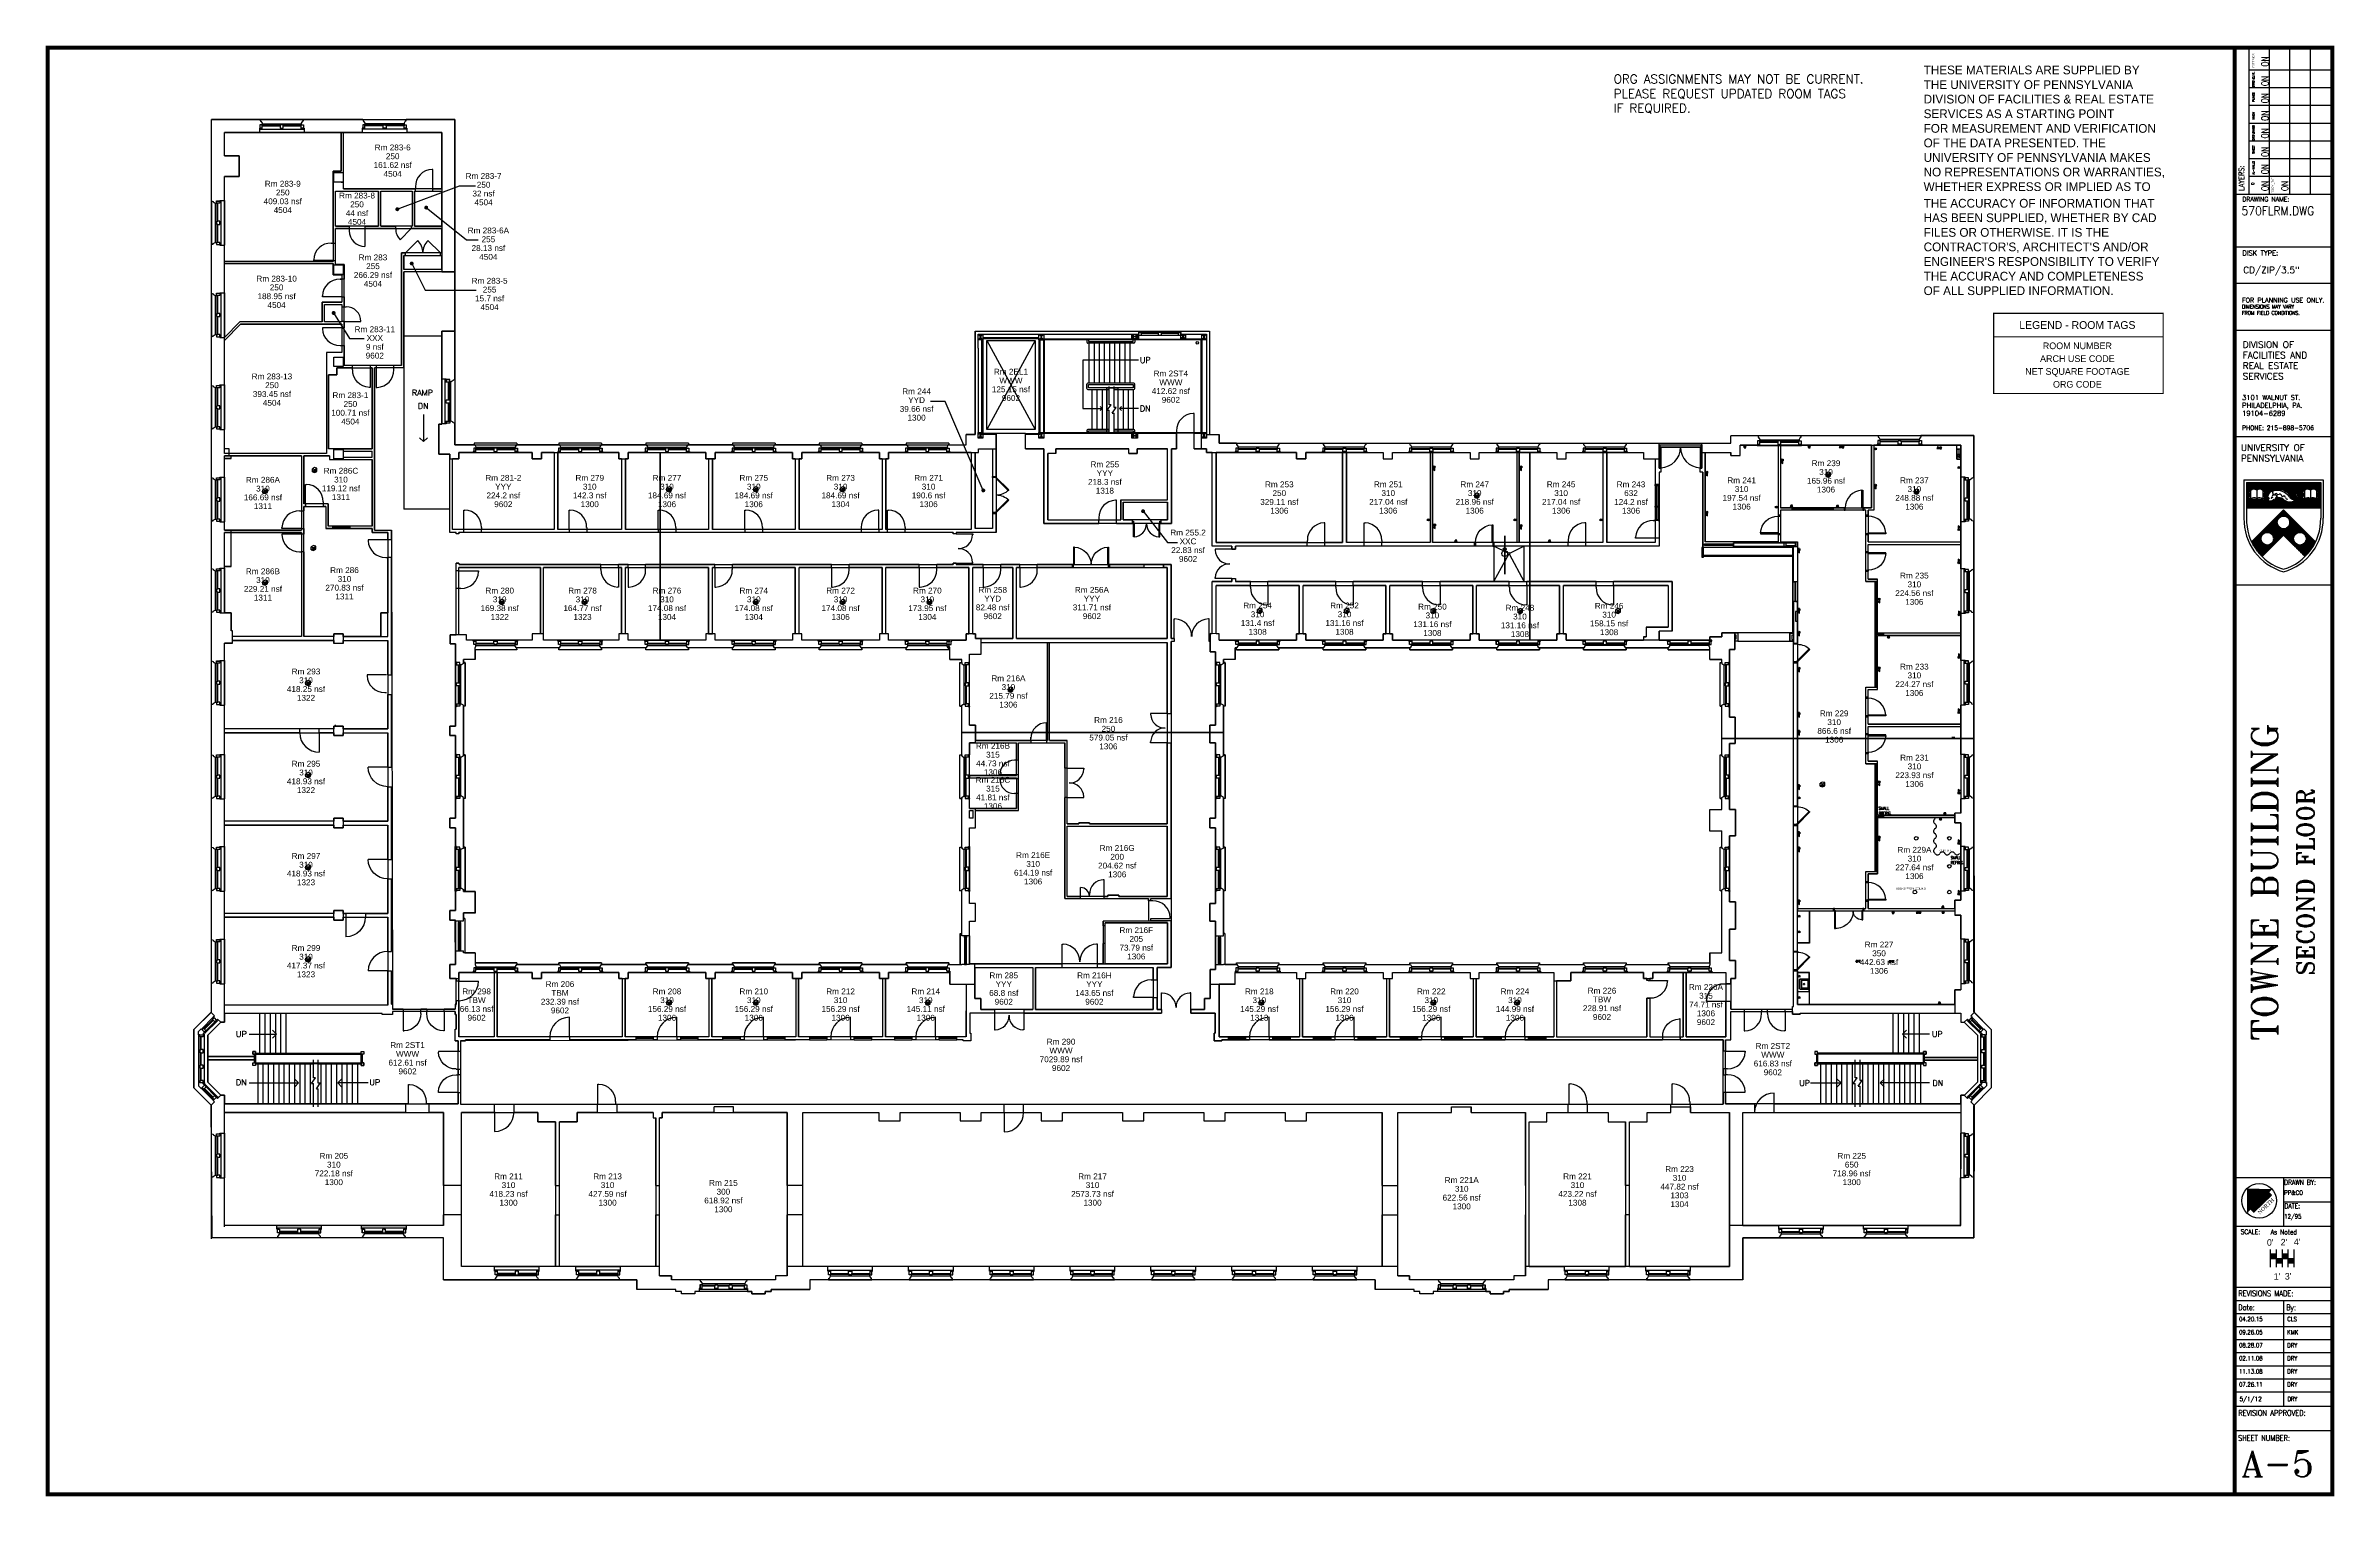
# Paper-space layout 'Layout1' of a CAD drawing. Header units: inches. Extents: x 0 to 16.4, y 0 to 10.4.
# The model-space entities are those that its viewports show. They can reach past a viewport. Long polylines and large blocks are cut down to what shows.
import ezdxf
from ezdxf.enums import TextEntityAlignment as Align

# ---------------------------------------------------------------- set-up
doc = ezdxf.new("R2010")
doc.units = ezdxf.units.IN
doc.header["$LTSCALE"] = 48
doc.header["$MEASUREMENT"] = 0
for name, pattern in [('FLPA-2$0$CENTER2', [1.125, 0.75, -0.125, 0.125, -0.125]), ('FLPA-2$0$HIDDEN2', [0.1875, 0.125, -0.0625]), ('HIDDEN', [0.375, 0.25, -0.125])]:
    doc.linetypes.add(name, pattern=pattern)
doc.layers.get('0').update_dxf_attribs({"linetype": 'CONTINUOUS'})
doc.layers.get('DEFPOINTS').update_dxf_attribs({"linetype": 'CONTINUOUS'})
for name, color, linetype in [('03016TM pln SKfl2-Tfl2-Mfl2$0$A-N-GLAZ', 7, 'CONTINUOUS'), ('03016TM pln SKfl2-Tfl2-Mfl2$0$A-N-SILL', 7, 'CONTINUOUS'), ('A-WALL-FULL', 7, 'CONTINUOUS'), ('B-AREA-ASRM', 7, 'CONTINUOUS'), ('BACKGRN', 7, 'CONTINUOUS'), ('disclaimer', 7, 'CONTINUOUS'), ('DOORS', 7, 'CONTINUOUS'), ('FLPA-2$0$A-FLOR-DOOR-E', 7, 'CONTINUOUS'), ('FLPA-2$0$A-FLOR-DOOR-N', 7, 'CONTINUOUS'), ('FLPA-2$0$A-FLOR-ELEC-N', 7, 'CONTINUOUS'), ('FLPA-2$0$A-FLOR-JAMB-E', 7, 'CONTINUOUS'), ('FLPA-2$0$A-FLOR-JAMB-N', 7, 'CONTINUOUS'), ('FLPA-2$0$A-FLOR-MILL-N', 7, 'CONTINUOUS'), ('FLPA-2$0$A-FLOR-PATT-N', 7, 'CONTINUOUS'), ('FLPA-2$0$A-FLOR-PLMB-E', 7, 'CONTINUOUS'), ('FLPA-2$0$A-WALL-FULL-E', 7, 'CONTINUOUS'), ('FLPA-2$0$A-WALL-FULL-N', 7, 'CONTINUOUS'), ('FLPA-2$0$A-WALL-SHFT-N', 7, 'CONTINUOUS'), ('FLPA-2$0$FURNITURE', 7, 'CONTINUOUS'), ('STEP', 7, 'CONTINUOUS'), ('STEP-RAIL', 7, 'CONTINUOUS'), ('triGrossAreaLayer', 7, 'CONTINUOUS'), ('triHiddenItemLayer', 7, 'CONTINUOUS'), ('triLabelLayer', 7, 'CONTINUOUS'), ('triMeasuredGrossAreaLayer', 7, 'CONTINUOUS'), ('triSpaceLayer', 7, 'CONTINUOUS'), ('txt-title', 7, 'CONTINUOUS'), ('WNDW', 7, 'CONTINUOUS')]:
    doc.layers.add(name, color=color, linetype=linetype)
for name, color, linetype, lineweight in [('FLPA-2$0$A-FLOR-OVHD-N', 7, 'FLPA-2$0$HIDDEN2', 50), ('FLPA-2$0$A-FLOR-PLMB-N', 7, 'CONTINUOUS', 50), ('FLPA-2$0$A-GLAZ-FULL-N', 7, 'CONTINUOUS', 50)]:
    doc.layers.add(name, color=color, linetype=linetype, lineweight=lineweight)
doc.styles.add('FLPA-2$0$ROMAND', font='romand.shx', dxfattribs={"width": 0.75})
doc.styles.add('FLPA-2$0$Standard', font='txt')
doc.styles.add('FLPA-2$0$TITLEBLK', font='arial.ttf', dxfattribs={"width": 0.9, "height": 0.125})
doc.styles.add('ROMANT', font='romant.shx', dxfattribs={"width": 0.8})
doc.styles.add('SIMPLEX', font='SIMPLEX')

# ---------------------------------------------------------------- blocks, each defined once
blk = doc.blocks.new('*X18')
at = {"color": 0}
for p, q in [((245.6, 104), (245.6, 143.6)), ((246.3, 104.7), (246.3, 144.3)), ((246.9, 105.3), (246.9, 144.9)), ((247.5, 105.9), (247.5, 145.5)), ((248.1, 137.8), (248.1, 146.1)), ((248.8, 140), (248.8, 146.8)), ((249.4, 141.3), (249.4, 147.4)), ((250, 142.2), (250, 148)), ((250.6, 143), (250.6, 148.6)), ((251.3, 143.6), (251.3, 149.3)), ((251.9, 144.1), (251.9, 149.9)), ((252.5, 144.6), (252.5, 150.5)), ((253.1, 144.9), (253.1, 151.1)), ((253.8, 145.3), (253.8, 151.8)), ((254.4, 145.5), (254.4, 152.4)), ((255, 145.7), (255, 153)), ((255.6, 145.9), (255.6, 153.6)), ((256.3, 146), (256.3, 154.3)), ((256.9, 146.1), (256.9, 154.9)), ((257.5, 146.2), (257.5, 155.5)), ((258.1, 146.2), (258.1, 155.9)), ((258.8, 146.2), (258.8, 155.2)), ((259.4, 146.1), (259.4, 154.6)), ((260, 146), (260, 154)), ((260.6, 145.9), (260.6, 153.4)), ((261.3, 145.7), (261.3, 152.7)), ((261.9, 145.4), (261.9, 152.1)), ((262.5, 145.1), (262.5, 151.5)), ((263.1, 144.8), (263.1, 150.9)), ((263.8, 144.4), (263.8, 150.2)), ((264.4, 143.9), (264.4, 149.6)), ((265, 143.3), (265, 149)), ((265.6, 142.7), (265.6, 148.4)), ((266.3, 141.9), (266.3, 147.7)), ((266.9, 140.8), (266.9, 147.1)), ((267.5, 139.3), (267.5, 146.5)), ((268.1, 106.3), (268.1, 145.9)), ((268.8, 105.7), (268.8, 145.2)), ((269.4, 105), (269.4, 144.6)), ((270, 104.4), (270, 144)), ((270.6, 103.8), (270.6, 143.4)), ((210, 102), (210, 108)), ((210.6, 100.9), (210.6, 108.6)), ((211.2, 99.8), (211.2, 109.2)), ((211.9, 98.7), (211.9, 109.9)), ((212.5, 97.7), (212.5, 110.5)), ((213.1, 96.8), (213.1, 111.1)), ((213.8, 95.8), (213.8, 111.8)), ((214.4, 94.9), (214.4, 112.4)), ((215, 94), (215, 113)), ((215.6, 93.1), (215.6, 113.6)), ((216.2, 92.3), (216.2, 114.2)), ((216.9, 91.5), (216.9, 114.9)), ((217.5, 90.7), (217.5, 115.5)), ((218.1, 89.9), (218.1, 116.1)), ((218.8, 89.1), (218.8, 116.8)), ((219.4, 88.4), (219.4, 117.4)), ((220, 87.6), (220, 118)), ((220.6, 86.9), (220.6, 118.6)), ((221.2, 86.2), (221.2, 119.2)), ((221.9, 85.6), (221.9, 119.9)), ((222.5, 84.9), (222.5, 120.5)), ((223.1, 114.1), (223.1, 121.1)), ((223.8, 115.5), (223.8, 121.8)), ((224.4, 116.5), (224.4, 122.4)), ((225, 117.3), (225, 123)), ((225.6, 118), (225.6, 123.6)), ((226.2, 118.5), (226.2, 124.2)), ((226.9, 119), (226.9, 124.9)), ((227.5, 119.4), (227.5, 125.5)), ((228.1, 119.7), (228.1, 126.1)), ((228.8, 120), (228.8, 126.8)), ((229.4, 120.2), (229.4, 127.4)), ((230, 120.4), (230, 128)), ((230.6, 120.6), (230.6, 128.6)), ((231.2, 120.7), (231.2, 129.2)), ((231.9, 120.7), (231.9, 129.9)), ((232.5, 120.7), (232.5, 130.5)), ((233.1, 120.7), (233.1, 131.1)), ((233.8, 120.7), (233.8, 131.8)), ((234.4, 120.6), (234.4, 132.4)), ((235, 120.4), (235, 133)), ((235.6, 120.3), (235.6, 133.6)), ((236.2, 120), (236.2, 134.2)), ((236.9, 119.8), (236.9, 134.9)), ((237.5, 119.4), (237.5, 135.5)), ((238.1, 119), (238.1, 136.1)), ((238.8, 118.6), (238.8, 136.8)), ((239.4, 118), (239.4, 137.4)), ((240, 117.4), (240, 138)), ((240.6, 116.6), (240.6, 138.6)), ((241.3, 115.7), (241.3, 139.3)), ((241.9, 114.3), (241.9, 139.9)), ((242.5, 111.7), (242.5, 140.5)), ((242.5, 100.9), (242.5, 109.8)), ((243.1, 101.5), (243.1, 141.1)), ((243.8, 102.2), (243.8, 141.8)), ((244.4, 102.8), (244.4, 142.4)), ((245, 103.4), (245, 143)), ((248.1, 106.5), (248.1, 134.6)), ((248.8, 107.2), (248.8, 132.4)), ((249.4, 107.8), (249.4, 131.1)), ((250, 108.4), (250, 130.2)), ((250.6, 109), (250.6, 129.4)), ((251.3, 109.7), (251.3, 128.8)), ((251.9, 110.3), (251.9, 128.3)), ((252.5, 110.9), (252.5, 127.8)), ((253.1, 111.5), (253.1, 127.5)), ((253.8, 112.2), (253.8, 127.1)), ((254.4, 112.8), (254.4, 126.9)), ((255, 113.4), (255, 126.7)), ((255.6, 114), (255.6, 126.5)), ((256.3, 114.7), (256.3, 126.4)), ((256.9, 115.3), (256.9, 126.3)), ((257.5, 115.9), (257.5, 126.2)), ((258.1, 116.3), (258.1, 126.2)), ((258.8, 115.7), (258.8, 126.2)), ((259.4, 115), (259.4, 126.3)), ((260, 114.4), (260, 126.4)), ((260.6, 113.8), (260.6, 126.6)), ((261.3, 113.2), (261.3, 126.7)), ((261.9, 112.5), (261.9, 127)), ((262.5, 111.9), (262.5, 127.3)), ((263.1, 111.3), (263.1, 127.6)), ((263.8, 110.7), (263.8, 128)), ((264.4, 110), (264.4, 128.5)), ((265, 109.4), (265, 129.1)), ((265.6, 108.8), (265.6, 129.7)), ((266.3, 108.2), (266.3, 130.5)), ((266.9, 107.5), (266.9, 131.6)), ((267.5, 106.9), (267.5, 133.1)), ((271.3, 103.2), (271.3, 142.7)), ((271.9, 102.5), (271.9, 142.1)), ((272.5, 101.9), (272.5, 141.5)), ((273.1, 101.3), (273.1, 140.9)), ((273.8, 113.2), (273.8, 140.2)), ((273.8, 100.7), (273.8, 108.3)), ((274.4, 114.9), (274.4, 139.6)), ((275, 116.1), (275, 139)), ((275.6, 117), (275.6, 138.4)), ((276.3, 117.7), (276.3, 137.7)), ((276.9, 118.3), (276.9, 137.1)), ((277.5, 118.8), (277.5, 136.5)), ((278.1, 119.2), (278.1, 135.9)), ((278.8, 119.6), (278.8, 135.2)), ((279.4, 119.9), (279.4, 134.6)), ((280, 120.1), (280, 134)), ((280.6, 120.3), (280.6, 133.4)), ((281.3, 120.5), (281.3, 132.7)), ((281.9, 120.6), (281.9, 132.1)), ((282.5, 120.7), (282.5, 131.5)), ((283.1, 120.7), (283.1, 130.9)), ((283.8, 120.7), (283.8, 130.2)), ((284.4, 120.7), (284.4, 129.6)), ((285, 120.6), (285, 129)), ((285.6, 120.5), (285.6, 128.4)), ((286.3, 120.3), (286.3, 127.7)), ((286.9, 120.1), (286.9, 127.1)), ((287.5, 119.9), (287.5, 126.5)), ((288.1, 119.6), (288.1, 125.9)), ((288.8, 119.2), (288.8, 125.2)), ((289.4, 118.8), (289.4, 124.6)), ((290, 118.3), (290, 124)), ((290.6, 117.7), (290.6, 123.4)), ((291.3, 117), (291.3, 122.7)), ((291.9, 116.1), (291.9, 122.1)), ((292.5, 115), (292.5, 121.5)), ((293.1, 113.3), (293.1, 120.9)), ((293.1, 84.5), (293.1, 108.2)), ((293.8, 85.2), (293.8, 120.2)), ((294.4, 85.8), (294.4, 119.6)), ((295, 86.5), (295, 119)), ((295.6, 87.2), (295.6, 118.4)), ((296.3, 87.9), (296.3, 117.7)), ((296.9, 88.7), (296.9, 117.1)), ((297.5, 89.4), (297.5, 116.5)), ((298.1, 90.2), (298.1, 115.9)), ((298.8, 91), (298.8, 115.2)), ((299.4, 91.8), (299.4, 114.6)), ((300, 92.6), (300, 114)), ((300.6, 93.5), (300.6, 113.4)), ((301.3, 94.3), (301.3, 112.7)), ((301.9, 95.2), (301.9, 112.1)), ((302.5, 96.2), (302.5, 111.5)), ((303.1, 97.1), (303.1, 110.9)), ((303.8, 98.1), (303.8, 110.2)), ((304.4, 99.1), (304.4, 109.6)), ((305, 100.2), (305, 109)), ((305.6, 101.3), (305.6, 108.4)), ((306.3, 102.4), (306.3, 107.7)), ((208.1, 105.6), (208.1, 106.1)), ((208.8, 104.3), (208.8, 106.8)), ((209.4, 103.1), (209.4, 107.4)), ((223.1, 84.3), (223.1, 107.4)), ((223.8, 83.6), (223.8, 106)), ((224.4, 83), (224.4, 105)), ((225, 83.4), (225, 104.2)), ((225.6, 84), (225.6, 103.5)), ((226.2, 84.7), (226.2, 103)), ((226.9, 85.3), (226.9, 102.5)), ((227.5, 85.9), (227.5, 102.1)), ((228.1, 86.5), (228.1, 101.8)), ((228.8, 87.2), (228.8, 101.5)), ((229.4, 87.8), (229.4, 101.3)), ((230, 88.4), (230, 101.1)), ((230.6, 89), (230.6, 100.9)), ((231.2, 89.7), (231.2, 100.8)), ((231.9, 90.3), (231.9, 100.8)), ((232.5, 90.9), (232.5, 100.7)), ((233.1, 91.5), (233.1, 100.8)), ((233.8, 92.2), (233.8, 100.8)), ((234.4, 92.8), (234.4, 100.9)), ((235, 93.4), (235, 101.1)), ((235.6, 94), (235.6, 101.2)), ((236.2, 94.7), (236.2, 101.5)), ((236.9, 95.3), (236.9, 101.7)), ((237.5, 95.9), (237.5, 102.1)), ((238.1, 96.5), (238.1, 102.4)), ((238.8, 97.2), (238.8, 102.9)), ((239.4, 97.8), (239.4, 103.4)), ((240, 98.4), (240, 104.1)), ((240.6, 99), (240.6, 104.9)), ((241.3, 99.7), (241.3, 105.8)), ((241.9, 100.3), (241.9, 107.1)), ((274.4, 100), (274.4, 106.6)), ((275, 99.4), (275, 105.4)), ((275.6, 98.8), (275.6, 104.5)), ((276.3, 98.2), (276.3, 103.8)), ((276.9, 97.5), (276.9, 103.2)), ((277.5, 96.9), (277.5, 102.7)), ((278.1, 96.3), (278.1, 102.3)), ((278.8, 95.7), (278.8, 101.9)), ((279.4, 95), (279.4, 101.6)), ((280, 94.4), (280, 101.4)), ((280.6, 93.8), (280.6, 101.2)), ((281.3, 93.2), (281.3, 101)), ((281.9, 92.5), (281.9, 100.9)), ((282.5, 91.9), (282.5, 100.8)), ((283.1, 91.3), (283.1, 100.8)), ((283.8, 90.7), (283.8, 100.7)), ((284.4, 90), (284.4, 100.8)), ((285, 89.4), (285, 100.9)), ((285.6, 88.8), (285.6, 101)), ((286.3, 88.2), (286.3, 101.1)), ((286.9, 87.5), (286.9, 101.3)), ((287.5, 86.9), (287.5, 101.6)), ((288.1, 86.3), (288.1, 101.9)), ((288.8, 85.7), (288.8, 102.3)), ((289.4, 85), (289.4, 102.7)), ((290, 84.4), (290, 103.2)), ((290.6, 83.8), (290.6, 103.8)), ((291.3, 83.2), (291.3, 104.5)), ((291.9, 83.3), (291.9, 105.3)), ((292.5, 83.9), (292.5, 106.5)), ((306.9, 103.6), (306.9, 107.1)), ((307.5, 104.8), (307.5, 106.5))]:
    blk.add_line(p, q, dxfattribs=at)
blk = doc.blocks.new('*X17')
at = {"color": 0}
for p, q in [((200.6, 159), (200.6, 199)), ((201.2, 159), (201.2, 199)), ((201.9, 159), (201.9, 199)), ((202.5, 159), (202.5, 199)), ((203.1, 159), (203.1, 199)), ((203.8, 184.4), (203.8, 199)), ((203.8, 176.4), (203.8, 183)), ((204.4, 184.9), (204.4, 199)), ((204.4, 176.8), (204.4, 182.6)), ((205, 186.7), (205, 199)), ((205.6, 187), (205.6, 199)), ((206.2, 186.8), (206.2, 199)), ((206.9, 186.7), (206.9, 199)), ((207.5, 187.1), (207.5, 199)), ((208.1, 187.4), (208.1, 199)), ((208.8, 187.7), (208.8, 199)), ((209.4, 187.9), (209.4, 199)), ((210, 188), (210, 199)), ((210.6, 188.1), (210.6, 199)), ((211.2, 188.2), (211.2, 199)), ((211.9, 188.2), (211.9, 199)), ((212.5, 188.2), (212.5, 199)), ((213.1, 188.1), (213.1, 199)), ((213.8, 187.9), (213.8, 199)), ((214.4, 187.8), (214.4, 199)), ((215, 187.5), (215, 199)), ((215.6, 187.2), (215.6, 199)), ((216.2, 187.1), (216.2, 199)), ((216.9, 187.4), (216.9, 199)), ((217.5, 187.7), (217.5, 199)), ((218.1, 187.9), (218.1, 199)), ((218.8, 188), (218.8, 199)), ((219.4, 188.1), (219.4, 199)), ((220, 188.2), (220, 199)), ((220.6, 188.2), (220.6, 199)), ((221.2, 188.2), (221.2, 199)), ((221.9, 188.1), (221.9, 199)), ((222.5, 187.9), (222.5, 199)), ((223.1, 187.7), (223.1, 199)), ((223.8, 187.5), (223.8, 199)), ((224.4, 187.2), (224.4, 199)), ((225, 186.8), (225, 199)), ((225.6, 186.5), (225.6, 199)), ((226.2, 187), (226.2, 199)), ((226.9, 186.9), (226.9, 199)), ((227.5, 184.9), (227.5, 199)), ((227.5, 176.9), (227.5, 182.5)), ((228.1, 184.6), (228.1, 199)), ((228.1, 176.6), (228.1, 182.8)), ((228.8, 159), (228.8, 199)), ((229.4, 159), (229.4, 199)), ((230, 159), (230, 199)), ((230.6, 159), (230.6, 199)), ((231.2, 159), (231.2, 199)), ((231.9, 159), (231.9, 199)), ((232.5, 159), (232.5, 199)), ((233.1, 171.3), (233.1, 199)), ((233.8, 178.8), (233.8, 199)), ((234.4, 180.1), (234.4, 199)), ((235, 181.1), (235, 199)), ((235.6, 181.9), (235.6, 199)), ((236.2, 182.5), (236.2, 199)), ((236.9, 183.1), (236.9, 199)), ((237.5, 183.6), (237.5, 199)), ((238.1, 184.1), (238.1, 199)), ((238.8, 184.4), (238.8, 199)), ((239.4, 184.8), (239.4, 199)), ((240, 185), (240, 199)), ((240.6, 185.3), (240.6, 199)), ((241.3, 186.7), (241.3, 199)), ((241.9, 188.1), (241.9, 199)), ((242.5, 187.8), (242.5, 199)), ((243.1, 187.6), (243.1, 199)), ((243.8, 187.6), (243.8, 199)), ((244.4, 187.6), (244.4, 199)), ((245, 187.7), (245, 199)), ((245.6, 187.9), (245.6, 199)), ((246.3, 188.1), (246.3, 199)), ((246.9, 188.6), (246.9, 199)), ((247.5, 188.2), (247.5, 199)), ((248.1, 188), (248.1, 199)), ((248.8, 187.9), (248.8, 199)), ((249.4, 187.9), (249.4, 199)), ((250, 188), (250, 199)), ((250.6, 188.3), (250.6, 199)), ((251.3, 188.5), (251.3, 199)), ((251.9, 188), (251.9, 199)), ((252.5, 187.9), (252.5, 199)), ((253.1, 187.8), (253.1, 199)), ((253.8, 187.8), (253.8, 199)), ((254.4, 188.2), (254.4, 199)), ((255, 187.7), (255, 199)), ((255.6, 187.4), (255.6, 199)), ((256.3, 187.2), (256.3, 199)), ((256.9, 187), (256.9, 199)), ((257.5, 187), (257.5, 199)), ((258.1, 187.2), (258.1, 199)), ((258.8, 186.2), (258.8, 199)), ((259.4, 185.7), (259.4, 199)), ((260, 185.4), (260, 199)), ((260.6, 185.2), (260.6, 199)), ((261.3, 185.2), (261.3, 199)), ((261.9, 185.4), (261.9, 199)), ((262.5, 184.4), (262.5, 199)), ((263.1, 183.8), (263.1, 199)), ((263.8, 183.4), (263.8, 199)), ((264.4, 183.1), (264.4, 199)), ((265, 182.9), (265, 199)), ((265.6, 183), (265.6, 199)), ((266.3, 181.1), (266.3, 199)), ((266.9, 180.7), (266.9, 199)), ((267.5, 178.6), (267.5, 199)), ((268.1, 178.1), (268.1, 199)), ((268.8, 176.8), (268.8, 199)), ((269.4, 176.6), (269.4, 199)), ((270, 174.6), (270, 199)), ((270.6, 173.5), (270.6, 199)), ((271.3, 172.9), (271.3, 199)), ((271.9, 172.7), (271.9, 199)), ((272.5, 172.5), (272.5, 199)), ((273.1, 178.2), (273.1, 199)), ((273.8, 179.2), (273.8, 199)), ((274.4, 179.7), (274.4, 199)), ((275, 180), (275, 199)), ((275.6, 180.1), (275.6, 199)), ((276.3, 180.1), (276.3, 199)), ((276.9, 179.9), (276.9, 199)), ((277.5, 182.9), (277.5, 199)), ((278.1, 183.6), (278.1, 199)), ((278.8, 184.1), (278.8, 199)), ((279.4, 184.4), (279.4, 199)), ((279.4, 179.8), (279.4, 183.3)), ((280, 184.5), (280, 199)), ((280, 178.9), (280, 184.1)), ((280.6, 177.6), (280.6, 199)), ((281.3, 159), (281.3, 199)), ((281.9, 159), (281.9, 199)), ((282.5, 159), (282.5, 199)), ((283.1, 159), (283.1, 199)), ((283.8, 159), (283.8, 199)), ((284.4, 159), (284.4, 199)), ((285, 159), (285, 199)), ((285.6, 159), (285.6, 199)), ((286.3, 159), (286.3, 199)), ((286.9, 159), (286.9, 199)), ((287.5, 184), (287.5, 199)), ((287.5, 175.9), (287.5, 183.5)), ((288.1, 184.8), (288.1, 199)), ((288.1, 176.7), (288.1, 182.6)), ((288.8, 186.5), (288.8, 199)), ((289.4, 187), (289.4, 199)), ((290, 186.9), (290, 199)), ((290.6, 186.5), (290.6, 199)), ((291.3, 187), (291.3, 199)), ((291.9, 187.3), (291.9, 199)), ((292.5, 187.6), (292.5, 199)), ((293.1, 187.8), (293.1, 199)), ((293.8, 188), (293.8, 199)), ((294.4, 188.1), (294.4, 199)), ((295, 188.2), (295, 199)), ((295.6, 188.2), (295.6, 199)), ((296.3, 188.2), (296.3, 199)), ((296.9, 188.1), (296.9, 199)), ((297.5, 188), (297.5, 199)), ((298.1, 187.8), (298.1, 199)), ((298.8, 187.6), (298.8, 199)), ((299.4, 187.3), (299.4, 199)), ((300, 187), (300, 199)), ((300.6, 187.3), (300.6, 199)), ((301.3, 187.6), (301.3, 199)), ((301.9, 187.8), (301.9, 199)), ((302.5, 188), (302.5, 199)), ((303.1, 188.1), (303.1, 199)), ((303.8, 188.2), (303.8, 199)), ((304.4, 188.2), (304.4, 199)), ((305, 188.2), (305, 199)), ((305.6, 188.1), (305.6, 199)), ((306.3, 188), (306.3, 199)), ((306.9, 187.8), (306.9, 199)), ((307.5, 187.6), (307.5, 199)), ((308.1, 187.3), (308.1, 199)), ((308.8, 186.9), (308.8, 199)), ((309.4, 186.5), (309.4, 199)), ((310, 186.9), (310, 199)), ((310.6, 186.9), (310.6, 199)), ((311.3, 186.3), (311.3, 199)), ((311.9, 184.7), (311.9, 199)), ((311.9, 176.7), (311.9, 182.7)), ((312.5, 159), (312.5, 199)), ((313.1, 159), (313.1, 199)), ((313.8, 159), (313.8, 199)), ((314.4, 159), (314.4, 199)), ((315, 159), (315, 199)), ((315.6, 159), (315.6, 199)), ((203.8, 159), (203.8, 175)), ((204.4, 159), (204.4, 174.5)), ((205, 159), (205, 171.2)), ((205.6, 159), (205.6, 171.2)), ((206.2, 159), (206.2, 171.2)), ((206.9, 159), (206.9, 171.2)), ((207.5, 159), (207.5, 171.2)), ((208.1, 159), (208.1, 171.2)), ((208.8, 159), (208.8, 171.2)), ((209.4, 159), (209.4, 171.2)), ((210, 159), (210, 171.2)), ((210.6, 159), (210.6, 171.2)), ((211.2, 159), (211.2, 171.2)), ((211.9, 159), (211.9, 171.2)), ((212.5, 159), (212.5, 171.2)), ((213.1, 159), (213.1, 171.2)), ((213.8, 159), (213.8, 171.2)), ((214.4, 159), (214.4, 171.2)), ((215, 159), (215, 171.2)), ((215.6, 159), (215.6, 171.2)), ((216.2, 159), (216.2, 171.2)), ((216.9, 159), (216.9, 171.2)), ((217.5, 159), (217.5, 171.2)), ((218.1, 159), (218.1, 171.2)), ((218.8, 159), (218.8, 171.2)), ((219.4, 159), (219.4, 171.2)), ((220, 159), (220, 171.2)), ((220.6, 159), (220.6, 171.2)), ((221.2, 159), (221.2, 171.2)), ((221.9, 159), (221.9, 171.2)), ((222.5, 159), (222.5, 171.2)), ((223.1, 159), (223.1, 171.2)), ((223.8, 159), (223.8, 171.2)), ((224.4, 159), (224.4, 171.2)), ((225, 159), (225, 171.2)), ((225.6, 159), (225.6, 171.2)), ((226.2, 159), (226.2, 171.2)), ((226.9, 159), (226.9, 171.2)), ((227.5, 159), (227.5, 174.5)), ((228.1, 159), (228.1, 174.8)), ((233.1, 159), (233.1, 171)), ((233.8, 171.6), (233.8, 175.9)), ((233.8, 159), (233.8, 170.7)), ((234.4, 172), (234.4, 174.9)), ((234.4, 159), (234.4, 170.5)), ((235, 172.6), (235, 174.3)), ((235, 159), (235, 170.3)), ((235.6, 173.7), (235.6, 173.9)), ((235.6, 159), (235.6, 170.2)), ((236.2, 169.4), (236.2, 170.1)), ((236.2, 159), (236.2, 169.4)), ((236.9, 169.5), (236.9, 170.1)), ((236.9, 159), (236.9, 169.3)), ((237.5, 169.6), (237.5, 170.1)), ((237.5, 159), (237.5, 169.2)), ((238.1, 169.7), (238.1, 170.2)), ((238.1, 159), (238.1, 169.3)), ((238.8, 169.9), (238.8, 170.3)), ((238.8, 159), (238.8, 169.3)), ((239.4, 170.1), (239.4, 170.4)), ((239.4, 159), (239.4, 169.4)), ((240, 170.4), (240, 170.6)), ((240, 159), (240, 169.5)), ((240.6, 170.7), (240.6, 170.9)), ((240.6, 159), (240.6, 169.7)), ((241.3, 171.1), (241.3, 171.2)), ((241.3, 159), (241.3, 170)), ((241.9, 171.6), (241.9, 171.6)), ((241.9, 159), (241.9, 170.3)), ((242.5, 172.1), (242.5, 172.1)), ((242.5, 159), (242.5, 170.7)), ((243.1, 159), (243.1, 171.1)), ((243.8, 159), (243.8, 171.7)), ((244.4, 159), (244.4, 172.3)), ((245, 159), (245, 173.1)), ((245.6, 159), (245.6, 173.8)), ((246.3, 159), (246.3, 174.2)), ((246.9, 159), (246.9, 174.4)), ((247.5, 159), (247.5, 174.6)), ((248.1, 159), (248.1, 174.7)), ((248.8, 159), (248.8, 174.9)), ((249.4, 159), (249.4, 175)), ((250, 159), (250, 175.1)), ((250.6, 159), (250.6, 175.1)), ((251.3, 159), (251.3, 175.1)), ((251.9, 159), (251.9, 175)), ((252.5, 159), (252.5, 174.9)), ((253.1, 159), (253.1, 174.8)), ((253.8, 159), (253.8, 174.6)), ((254.4, 159), (254.4, 174.4)), ((255, 159), (255, 174.1)), ((255.6, 159), (255.6, 173.7)), ((256.3, 159), (256.3, 173.4)), ((256.9, 159), (256.9, 172.9)), ((257.5, 159), (257.5, 172.4)), ((258.1, 159), (258.1, 171.9)), ((258.8, 159), (258.8, 171.5)), ((259.4, 159), (259.4, 171.1)), ((260, 159), (260, 170.7)), ((260.6, 159), (260.6, 170.4)), ((261.3, 159), (261.3, 170.1)), ((261.9, 159), (261.9, 169.8)), ((262.5, 159), (262.5, 169.6)), ((263.1, 159), (263.1, 169.4)), ((263.8, 159), (263.8, 169.2)), ((264.4, 159), (264.4, 169)), ((265, 159), (265, 168.9)), ((265.6, 159), (265.6, 168.8)), ((266.3, 159), (266.3, 168.7)), ((266.9, 159), (266.9, 168.6)), ((267.5, 159), (267.5, 168.6)), ((268.1, 159), (268.1, 168.6)), ((268.8, 159), (268.8, 168.6)), ((269.4, 159), (269.4, 168.6)), ((270, 159), (270, 168.6)), ((270.6, 159), (270.6, 168.7)), ((271.3, 159), (271.3, 168.8)), ((271.9, 159), (271.9, 168.9)), ((272.5, 159), (272.5, 169.1)), ((273.1, 172.4), (273.1, 176.4)), ((273.1, 159), (273.1, 169.2)), ((273.8, 172.4), (273.8, 177.3)), ((273.8, 159), (273.8, 169.4)), ((274.4, 172.4), (274.4, 178)), ((274.4, 159), (274.4, 169.7)), ((275, 172.5), (275, 178.4)), ((275, 159), (275, 170)), ((275.6, 172.7), (275.6, 178.6)), ((275.6, 159), (275.6, 170.3)), ((276.3, 173), (276.3, 178.6)), ((276.3, 159), (276.3, 170.6)), ((276.9, 173.5), (276.9, 178.5)), ((276.9, 159), (276.9, 171)), ((277.5, 174), (277.5, 178.2)), ((277.5, 159), (277.5, 171.4)), ((278.1, 174.9), (278.1, 177.6)), ((278.1, 159), (278.1, 171.8)), ((278.8, 159), (278.8, 172.4)), ((279.4, 159), (279.4, 172.9)), ((280, 159), (280, 173.7)), ((280.6, 159), (280.6, 175)), ((287.5, 159), (287.5, 175.4)), ((288.1, 159), (288.1, 174.6)), ((288.8, 159), (288.8, 171.2)), ((289.4, 159), (289.4, 171.2)), ((290, 159), (290, 171.2)), ((290.6, 159), (290.6, 171.2)), ((291.3, 159), (291.3, 171.2)), ((291.9, 159), (291.9, 171.2)), ((292.5, 159), (292.5, 171.2)), ((293.1, 159), (293.1, 171.2)), ((293.8, 159), (293.8, 171.2)), ((294.4, 159), (294.4, 171.2)), ((295, 159), (295, 171.2)), ((295.6, 159), (295.6, 171.2)), ((296.3, 159), (296.3, 171.2)), ((296.9, 159), (296.9, 171.2)), ((297.5, 159), (297.5, 171.2)), ((298.1, 159), (298.1, 171.2)), ((298.8, 159), (298.8, 171.2)), ((299.4, 159), (299.4, 171.2)), ((300, 159), (300, 171.2)), ((300.6, 159), (300.6, 171.2)), ((301.3, 159), (301.3, 171.2)), ((301.9, 159), (301.9, 171.2)), ((302.5, 159), (302.5, 171.2)), ((303.1, 159), (303.1, 171.2)), ((303.8, 159), (303.8, 171.2)), ((304.4, 159), (304.4, 171.2)), ((305, 159), (305, 171.2)), ((305.6, 159), (305.6, 171.2)), ((306.3, 159), (306.3, 171.2)), ((306.9, 159), (306.9, 171.2)), ((307.5, 159), (307.5, 171.2)), ((308.1, 159), (308.1, 171.2)), ((308.8, 159), (308.8, 171.2)), ((309.4, 159), (309.4, 171.2)), ((310, 159), (310, 171.2)), ((310.6, 159), (310.6, 171.2)), ((311.3, 159), (311.3, 171.2)), ((311.9, 159), (311.9, 174.6))]:
    blk.add_line(p, q, dxfattribs=at)
blk = doc.blocks.new('11x17-som std')
at = {"color": 7, "linetype": 'Continuous', "lineweight": 0, "const_width": 0.008}
blk.add_lwpolyline([(13.948, 8.47), (15.163, 8.47), (15.163, 7.895), (13.948, 7.895)], close=True, dxfattribs=at)
at = {"color": 7, "linetype": 'Continuous', "lineweight": 0, "const_width": 0.008, "flags": 128}
blk.add_lwpolyline([(13.948, 8.302), (15.163, 8.302)], dxfattribs=at)
at = {"layer": 'txt-title', "color": 7}
for p, q in [((15.675, 10.375), (15.675, 0)), ((15.779, 9.328), (15.779, 10.375)), ((15.926, 9.328), (15.926, 10.375)), ((16.072, 9.328), (16.072, 10.375)), ((15.779, 9.325), (15.779, 9.328)), ((16.025, 2.098), (16.375, 2.098)), ((15.675, 1.924), (16.375, 1.924)), ((15.675, 1.485), (16.375, 1.485)), ((15.675, 1.391), (16.375, 1.391)), ((16.025, 1.391), (16.025, 0.632)), ((15.675, 1.297), (16.375, 1.297)), ((15.675, 1.203), (16.375, 1.203)), ((15.675, 1.11), (16.375, 1.11)), ((15.675, 1.016), (16.375, 1.016)), ((15.675, 0.922), (16.375, 0.922)), ((15.675, 0.828), (16.375, 0.828)), ((15.675, 0.735), (16.375, 0.735))]:
    blk.add_line(p, q, dxfattribs=at)
at = {"layer": 'txt-title'}
for p, q in [((16.219, 9.328), (16.219, 10.375)), ((15.779, 10.216), (16.375, 10.216)), ((15.779, 10.089), (16.375, 10.089)), ((15.779, 9.962), (16.375, 9.962)), ((15.779, 9.834), (16.375, 9.834)), ((15.779, 9.707), (16.375, 9.707)), ((15.779, 9.58), (16.375, 9.58)), ((15.779, 9.453), (16.375, 9.453)), ((15.675, 9.325), (16.375, 9.325)), ((15.675, 8.948), (16.375, 8.948)), ((15.675, 8.686), (16.375, 8.686)), ((15.675, 8.35), (16.375, 8.35)), ((15.675, 7.586), (16.375, 7.586)), ((15.675, 6.523), (16.375, 6.523)), ((15.675, 2.273), (16.375, 2.273)), ((16.025, 2.273), (16.025, 1.924)), ((15.675, 0.632), (16.375, 0.632)), ((15.675, 0.457), (16.375, 0.457))]:
    blk.add_line(p, q, dxfattribs=at)
at = {"layer": 'txt-title', "color": 5}
for p, q in [((15.742, 7.276), (15.742, 7.001)), ((15.742, 7.276), (16.31, 7.276)), ((15.761, 7.257), (15.761, 7.001)), ((15.761, 7.257), (16.292, 7.257)), ((16.292, 7.257), (16.292, 7.001)), ((16.31, 7.276), (16.31, 7.001)), ((15.761, 7.074), (16.292, 7.074)), ((15.782, 7.198), (15.782, 7.193)), ((15.782, 7.182), (15.782, 7.156)), ((15.782, 7.145), (15.782, 7.13)), ((15.782, 7.13), (15.886, 7.13)), ((15.79, 7.2), (15.79, 7.138)), ((15.79, 7.138), (15.878, 7.138)), ((16.026, 7.061), (15.797, 6.831)), ((15.834, 7.202), (15.834, 7.142)), ((15.878, 7.2), (15.878, 7.138)), ((15.886, 7.198), (15.886, 7.193)), ((15.886, 7.182), (15.886, 7.156)), ((15.886, 7.145), (15.886, 7.13)), ((15.946, 7.193), (15.953, 7.208)), ((15.953, 7.208), (15.955, 7.206)), ((15.972, 7.208), (15.974, 7.211)), ((15.974, 7.211), (15.975, 7.21)), ((15.993, 7.209), (15.995, 7.211)), ((15.995, 7.211), (15.996, 7.208)), ((16.008, 7.207), (16.011, 7.209)), ((16.011, 7.209), (16.011, 7.206)), ((16.025, 7.202), (16.028, 7.204)), ((16.026, 7.061), (16.255, 6.831)), ((16.028, 7.204), (16.028, 7.201)), ((16.042, 7.194), (16.045, 7.196)), ((16.045, 7.196), (16.045, 7.193)), ((16.059, 7.184), (16.063, 7.185)), ((16.063, 7.185), (16.062, 7.181)), ((16.068, 7.174), (16.067, 7.17)), ((16.068, 7.174), (16.068, 7.174)), ((16.073, 7.161), (16.074, 7.162)), ((16.074, 7.162), (16.073, 7.159)), ((16.079, 7.155), (16.079, 7.155)), ((16.079, 7.155), (16.079, 7.155)), ((16.167, 7.198), (16.167, 7.193)), ((16.167, 7.182), (16.167, 7.156)), ((16.167, 7.145), (16.167, 7.13)), ((16.27, 7.13), (16.167, 7.13)), ((16.175, 7.2), (16.175, 7.138)), ((16.262, 7.138), (16.175, 7.138)), ((16.218, 7.202), (16.218, 7.142)), ((16.262, 7.2), (16.262, 7.138)), ((16.27, 7.198), (16.27, 7.193)), ((16.27, 7.182), (16.27, 7.156)), ((16.27, 7.145), (16.27, 7.13)), ((16.026, 6.879), (15.873, 6.726)), ((16.026, 6.879), (16.18, 6.726))]:
    blk.add_line(p, q, dxfattribs=at)
at = {"layer": 'txt-title', "color": 7, "const_width": 0.0282}
for points in [[(0, 10.375), (16.375, 10.375), (16.375, 0), (0, 0), (0, 10.375)], [(15.675, 10.375), (15.675, 0)]]:
    blk.add_lwpolyline(points, dxfattribs=at)
at = {"layer": 'txt-title', "color": 7}
blk.add_lwpolyline([(0, 0), (0, 10.375), (16.375, 10.375), (16.375, 0)], close=True, dxfattribs=at)
at = {"layer": 'txt-title', "color": 5}
for centre in [(15.91, 6.853), (16.026, 6.97), (16.143, 6.853)]:
    blk.add_circle(centre, 0.0458, dxfattribs=at)
for centre, radius, start, end in [((15.782, 7.187), 0.00545, 90, 270), ((15.782, 7.151), 0.00545, 90, 270), ((15.786, 7.198), 0.00423, 20.7723, 178.1524), ((15.814, 7.17), 0.0381, 58.5344, 128.6183), ((15.815, 7.11), 0.038, 60.1496, 130.5621), ((15.854, 7.17), 0.0381, 51.3817, 121.4656), ((15.853, 7.11), 0.038, 49.4379, 119.8504), ((15.882, 7.198), 0.00423, 1.8476, 159.2277), ((15.886, 7.187), 0.00545, 270, 90), ((15.886, 7.151), 0.00545, 270, 90), ((15.906, 7.148), 0.0185, 282.2423, 341.7321), ((15.93, 7.164), 0.0393, 240.279, 313.1407), ((15.963, 7.145), 0.052, 109.765, 160.235), ((15.932, 7.159), 0.0179, 165.8097, 244.2241), ((15.933, 7.161), 0.04, 258.3988, 325.204), ((15.924, 7.168), 0.0456, 271.5012, 315.496), ((15.943, 7.146), 0.00498, 31.9312, 223.1524), ((15.959, 7.123), 0.0281, 112.8337, 140.9061), ((15.984, 7.107), 0.0932, 86.842, 114.3973), ((15.962, 7.192), 0.0169, 170.7274, 214.3302), ((15.936, 7.173), 0.0154, 310.4805, 34.3302), ((15.959, 7.15), 0.0174, 101.3099, 138.1798), ((15.962, 7.229), 0.024, 253.3314, 295.7584), ((15.961, 7.14), 0.0271, 56.0702, 101.3099), ((15.972, 7.167), 0.0103, 53.5836, 171.6561), ((15.98, 7.129), 0.0163, 98.8068, 145.204), ((15.963, 7.165), 0.0187, 282.6959, 341.2786), ((15.97, 7.127), 0.0199, 67.8337, 95.9061), ((15.985, 7.222), 0.0157, 233.6028, 304.3803), ((15.989, 7.175), 0.0174, 221.8202, 244.44), ((15.993, 7.103), 0.0453, 49.4072, 109.9831), ((15.988, 7.183), 0.0124, 221.8202, 297.5701), ((15.977, 7.086), 0.114, 36.8888, 83.8344), ((15.999, 7.162), 0.0115, 17.1901, 117.5701), ((16.005, 7.232), 0.0255, 248.3668, 276.7935), ((16.02, 7.169), 0.0106, 197.1901, 289.6798), ((16.025, 7.227), 0.0246, 237.1237, 270.3702), ((16.073, 7.197), 0.0789, 229.4072, 280.2847), ((16.028, 7.147), 0.0124, 9.8074, 109.6798), ((16.041, 7.211), 0.0169, 217.9414, 272.563), ((16.053, 7.152), 0.0139, 189.8074, 286.9776), ((16.062, 7.203), 0.0199, 209.8301, 260.0881), ((16.069, 7.181), 0.00711, 180.7848, 264.9363), ((16.078, 7.171), 0.0107, 187.1202, 242.4451), ((16.099, 7.17), 0.0345, 206.202, 263.814), ((16.08, 7.162), 0.00777, 203.0937, 260.5739), ((16.101, 7.154), 0.0216, 178.6159, 226.8241), ((16.075, 7.189), 0.0704, 280.2847, 314.5305), ((16.108, 7.158), 0.0129, 63.6751, 201.7437), ((16.112, 7.147), 0.0176, 118.4127, 160.3847), ((16.098, 7.159), 0.0236, 264.2072, 331.5873), ((16.109, 7.153), 0.0111, 331.5873, 118.4127), ((16.13, 7.174), 0.0172, 90.7889, 195.4713), ((16.138, 7.178), 0.0164, 121.0585, 220.0169), ((16.11, 7.153), 0.0211, 314.5305, 40.0169), ((16.167, 7.187), 0.00545, 90, 270), ((16.167, 7.151), 0.00545, 90, 270), ((16.171, 7.198), 0.00423, 20.7723, 178.1524), ((16.199, 7.17), 0.0381, 58.5344, 128.6183), ((16.2, 7.11), 0.038, 60.1496, 130.5621), ((16.238, 7.17), 0.0381, 51.3817, 121.4656), ((16.237, 7.11), 0.038, 49.4379, 119.8504), ((16.266, 7.198), 0.00423, 1.8476, 159.2277), ((16.27, 7.187), 0.00545, 270, 90), ((16.27, 7.151), 0.00545, 270, 90), ((16.133, 6.992), 0.391, 178.7153, 254.1464), ((16.133, 6.992), 0.373, 178.7153, 253.3446), ((15.919, 6.992), 0.373, 286.6554, 1.2847), ((15.919, 6.992), 0.391, 285.8536, 1.2847)]:
    blk.add_arc(centre, radius, start, end, dxfattribs=at)
at = {"layer": 'txt-title', "color": 1, "xscale": 0.004580439241766857, "yscale": 0.004580439241766857, "zscale": 0.004580439241766857}
blk.add_blockref('*X17', (14.844, 6.346), dxfattribs=at)
at = {"layer": 'txt-title', "color": 5, "xscale": 0.004580439241766857, "yscale": 0.004580439241766857, "zscale": 0.004580439241766857}
blk.add_blockref('*X18', (14.844, 6.346), dxfattribs=at)
at = {"layer": 'disclaimer', "color": 7, "linetype": 'Continuous'}
for s, p in [('THESE MATERIALS ARE SUPPLIED BY ', (13.446, 10.184)), ('THE UNIVERSITY OF PENNSYLVANIA', (13.446, 10.079)), ('DIVISION OF FACILITIES & REAL ESTATE', (13.446, 9.975)), ('SERVICES AS A STARTING POINT', (13.446, 9.87)), ('OF THE DATA PRESENTED. THE', (13.446, 9.661)), ('FOR MEASUREMENT AND VERIFICATION', (13.446, 9.765)), ('UNIVERSITY OF PENNSYLVANIA MAKES ', (13.446, 9.556)), ('NO REPRESENTATIONS OR WARRANTIES, ', (13.446, 9.452)), ('WHETHER EXPRESS OR IMPLIED AS TO ', (13.446, 9.347)), ('THE ACCURACY OF INFORMATION THAT', (13.446, 9.228)), ('HAS BEEN SUPPLIED, WHETHER BY CAD ', (13.446, 9.124)), ('FILES OR OTHERWISE. IT IS THE ', (13.446, 9.019)), ("CONTRACTOR'S, ARCHITECT'S AND/OR ", (13.446, 8.915)), ("ENGINEER'S RESPONSIBILITY TO VERIFY", (13.446, 8.81)), ('THE ACCURACY AND COMPLETENESS ', (13.446, 8.705)), ('OF ALL SUPPLIED INFORMATION.', (13.446, 8.601))]:
    blk.add_text(s, height=0.06275, dxfattribs=at).set_placement(p)
for s, height, p in [('LEGEND - ROOM TAGS', 0.056, (14.548, 8.358)), ('ROOM NUMBER', 0.048, (14.548, 8.213)), ('NET SQUARE FOOTAGE', 0.048, (14.548, 8.029)), ('ARCH USE CODE', 0.048, (14.548, 8.121)), ('ORG CODE', 0.048, (14.548, 7.937))]:
    blk.add_text(s, height=height, dxfattribs=at).set_placement(p, align=Align.CENTER)
at = {"layer": 'txt-title', "color": 7}
for s, p in [('EXTERIOR', (15.817, 10.232)), ('ROOM_TXT', (15.955, 9.333))]:
    blk.add_text(s, height=0.0145, rotation=90, dxfattribs=at).set_placement(p)
for s, height, rotation, style, p in [('ELVT.', 0.0145, 90, 'SIMPLEX', (15.817, 10.152)), ('\\', 0.0145, 90, 'SIMPLEX', (15.817, 10.143)), ('STRS', 0.0145, 90, 'SIMPLEX', (15.817, 10.091)), ('PLINES', 0.0145, 90, 'SIMPLEX', (15.817, 9.987)), ('WNDW', 0.0145, 90, 'SIMPLEX', (15.817, 9.858)), ('SWIGS', 0.0145, 90, 'SIMPLEX', (15.817, 9.761)), ('\\', 0.0145, 90, 'SIMPLEX', (15.817, 9.752)), ('DRS', 0.0145, 90, 'SIMPLEX', (15.817, 9.71)), ('  SHEET', 0.0145, 90, 'SIMPLEX', (15.817, 9.595)), ('AL-WALLS', 0.0145, 90, 'SIMPLEX', (15.817, 9.464)), ('      0', 0.0194, 90, 'SIMPLEX', (15.815, 9.304)), ('DRAWING NAME:', 0.03231, 360, 'ROMANT', (15.73, 9.272))]:
    blk.add_text(s, height=height, rotation=rotation, dxfattribs=dict(at, style=style)).set_placement(p)
at = {"layer": 'txt-title', "color": 7, "width": 0.8}
for s, height, rotation, style, p in [('ON', 0.0485, 90, 'SIMPLEX', (15.917, 10.239)), ('ON', 0.0485, 90, 'SIMPLEX', (15.917, 10.1)), ('ON', 0.0485, 90, 'SIMPLEX', (15.917, 9.976)), ('ON', 0.0485, 90, 'SIMPLEX', (15.917, 9.85)), ('ON', 0.0485, 90, 'SIMPLEX', (15.917, 9.724)), ('ON', 0.0485, 90, 'SIMPLEX', (15.917, 9.591)), ('ON', 0.0485, 90, 'SIMPLEX', (15.917, 9.467)), ('LAYERS:', 0.0388, 90, 'SIMPLEX', (15.743, 9.348)), ('ON', 0.0485, 90, 'SIMPLEX', (15.917, 9.347)), ('ON', 0.0485, 90, 'SIMPLEX', (16.059, 9.347)), ('DATE:', 0.0351, 360, 'ROMANT', (16.032, 2.05)), ('REVISIONS MADE:', 0.04097, 360, 'ROMANT', (15.702, 1.42))]:
    blk.add_text(s, height=height, rotation=rotation, dxfattribs=dict(at, style=style)).set_placement(p)
at = {"layer": 'txt-title', "style": 'ROMANT'}
for s, height, p in [('DISK TYPE:', 0.0352, (15.731, 8.885)), ('CD/ZIP/3.5"', 0.04688, (15.737, 8.757)), ('DIVISION OF', 0.04688, (15.733, 8.222)), ('FACILITIES AND', 0.04688, (15.733, 8.147)), ('REAL ESTATE', 0.04688, (15.733, 8.071)), ('SERVICES', 0.0469, (15.733, 7.995)), ('3101 WALNUT ST.', 0.03516, (15.729, 7.849)), ('PHILADELPHIA, PA.', 0.03516, (15.729, 7.792)), ('19104-6289', 0.0352, (15.729, 7.735)), ('PHONE: 215-898-5706', 0.03125, (15.729, 7.633)), ('UNIVERSITY OF', 0.04688, (15.72, 7.483)), ('PENNSYLVANIA', 0.04688, (15.72, 7.407))]:
    blk.add_text(s, height=height, dxfattribs=at).set_placement(p)
at = {"layer": 'txt-title', "color": 7}
for s, height, style, width, p in [('DIMENSIONS MAY VARY', 0.02743, 'SIMPLEX', 0.9, (15.728, 8.504)), ('FROM FIELD CONDITIONS.', 0.02743, 'SIMPLEX', 0.9, (15.728, 8.459)), ('As Noted', 0.0348, 'SIMPLEX', 0.8, (15.934, 1.864)), ('Date:', 0.041, 'ROMANT', 0.8, (15.701, 1.32)), ('By:', 0.041, 'ROMANT', 0.8, (16.045, 1.32))]:
    blk.add_text(s, height=height, dxfattribs=dict(at, style=style, width=width)).set_placement(p)
at = {"layer": 'txt-title', "color": 7, "style": 'SIMPLEX', "width": 0.9}
blk.add_text('FOR PLANNING USE ONLY.', height=0.03304, dxfattribs=at).set_placement((15.728, 8.548), (16.319, 8.548), align=Align.ALIGNED)
at = {"layer": 'txt-title', "style": 'ROMANT', "width": 0.8}
for s, height, p in [('DRAWN BY:', 0.0351, (16.03, 2.22)), ('SCALE:', 0.0348, (15.719, 1.865)), ('REVISION APPROVED:', 0.04097, (15.702, 0.563)), ('SHEET NUMBER:', 0.04097, (15.7, 0.383))]:
    blk.add_text(s, height=height, rotation=360, dxfattribs=at).set_placement(p)
at = {"layer": 'txt-title', "style": 'SIMPLEX', "width": 0.9}
blk.add_attdef('dwgname.dwg', (15.725, 9.174), '', height=0.0625, dxfattribs=at)
at = {"layer": 'txt-title', "style": 'ROMANT'}
for tag, height, p in [('BLDG_NAME', 0.188, (15.984, 4.391)), ('FL_NO', 0.125, (16.246, 4.391))]:
    blk.add_attdef(tag, text='', height=height, rotation=90, dxfattribs=at).set_placement(p, align=Align.CENTER)
at = {"layer": 'txt-title', "color": 7, "style": 'SIMPLEX', "width": 0.9}
for tag, p in [('DWN_BY', (16.031, 2.148)), ('DATE', (16.031, 1.977)), ('rev1', (15.707, 1.241)), ('rev2', (15.707, 1.147)), ('rev1by', (16.052, 1.241)), ('rev2by', (16.052, 1.147)), ('rev3', (15.707, 1.053)), ('rev4', (15.707, 0.96)), ('rev3by', (16.052, 1.053)), ('rev4by', (16.052, 0.96)), ('rev5', (15.707, 0.866)), ('rev5by', (16.052, 0.866)), ('rev6', (15.707, 0.772)), ('rev6by', (16.052, 0.772))]:
    blk.add_attdef(tag, p, '', height=0.0312, dxfattribs=at)
at = {"layer": 'txt-title', "style": 'ROMANT'}
blk.add_attdef('SHT_NUM', text='', height=0.188, dxfattribs=at).set_placement((15.984, 0.125), align=Align.CENTER)
blk = doc.blocks.new('north-std')
blk.add_hatch(color=256).paths.add_polyline_path([(15.851, 2.254), (15.703, 2.103), (15.741, 2.103), (15.741, 2.065), (15.965, 2.065), (15.965, 2.103), (15.999, 2.103)])
for p, q in [((15.851, 2.254), (15.703, 2.103)), ((15.741, 2.065), (15.965, 2.065)), ((15.851, 2.254), (15.999, 2.103)), ((15.965, 2.103), (15.965, 2.065)), ((15.965, 2.103), (15.999, 2.103))]:
    blk.add_line(p, q)
at = {"ltscale": 4}
blk.add_circle((15.852, 2.105), 0.156, dxfattribs=at)
at = {"insert": (15.769, 2.047), "char_height": 0.03484, "width": 47.52111, "attachment_point": 1}
blk.add_mtext('{\\fRomantic|b0|i0|c2|p2;NORTH}', dxfattribs=at)
blk = doc.blocks.new('scale0.0035xp')
for points in [[(14.407, 2.519), (14.449, 2.519), (14.449, 2.551), (14.407, 2.551)], [(14.491, 2.519), (14.449, 2.519), (14.449, 2.488), (14.491, 2.488)], [(14.491, 2.551), (14.491, 2.519), (14.533, 2.519), (14.533, 2.551)], [(14.575, 2.488), (14.575, 2.519), (14.533, 2.519), (14.533, 2.488)]]:
    blk.add_hatch(color=256).paths.add_polyline_path(points)
for p, q in [((14.407, 2.582), (14.407, 2.457)), ((14.407, 2.551), (14.449, 2.551)), ((14.407, 2.519), (14.575, 2.519)), ((14.449, 2.582), (14.449, 2.457)), ((14.449, 2.488), (14.491, 2.488)), ((14.491, 2.582), (14.491, 2.457)), ((14.491, 2.551), (14.533, 2.551)), ((14.533, 2.582), (14.533, 2.457)), ((14.533, 2.488), (14.575, 2.488)), ((14.575, 2.582), (14.575, 2.457))]:
    blk.add_line(p, q)
blk.add_text("0'", height=0.0469, rotation=360).set_placement((14.383, 2.61))
for s, p in [("2'", (14.481, 2.612)), ("4'", (14.576, 2.614)), ("1'", (14.432, 2.366)), ("3'", (14.511, 2.367))]:
    blk.add_text(s, height=0.0469).set_placement(p)
blk = doc.blocks.new('org note')
at = {"layer": 'disclaimer', "color": 7, "linetype": 'Continuous', "style": 'SIMPLEX'}
for s, p in [('ORG ASSIGNMENTS MAY NOT BE CURRENT.', (13.446, 7.655)), ('PLEASE REQUEST UPDATED ROOM TAGS', (13.446, 7.55)), ('IF REQUIRED.', (13.446, 7.446))]:
    blk.add_text(s, height=0.06275, dxfattribs=at).set_placement(p)
blk = doc.blocks.new('MUL')
for p, q in [((-1.1, 7.1), (-1.1, 9.2)), ((4.4, 7.1), (-1.1, 7.1)), ((-0.1, 8.5), (1.4, 8.5)), ((1.4, 8.5), (1.4, 8.3)), ((2.5, 7.7), (2.5, 7.6)), ((2.5, 7.6), (4.4, 7.6)), ((4.4, 7.6), (4.4, 7.1))]:
    blk.add_line(p, q)
blk.add_lwpolyline([(0, 0), (0, 7), (4.4, 7), (4.4, 0)], close=True)
for centre, radius, start, end in [((-0.9, 8.4), 0.796, 2.6497, 104.9077), ((1.4, 7.7), 0.61, 26.6521, 89.7021), ((2.4, 8.2), 0.509, 208.9058, 273.9499)]:
    blk.add_arc(centre, radius, start, end)
blk = doc.blocks.new('CEN-MUL')
for p, q in [((-1.2, 7.1), (-1.2, 7)), ((-1.2, 7), (1.2, 7)), ((-0.2, 7.9), (-0.2, 7.7)), ((-0.2, 7.9), (0.2, 7.9)), ((0.2, 7.9), (0.2, 7.7)), ((1.2, 7.1), (1.2, 7))]:
    blk.add_line(p, q)
blk.add_lwpolyline([(-3.2, 0), (-3.2, 7), (3.2, 7), (3.2, 0)], close=True)
for centre, radius, start, end in [((-1.2, 7.7), 0.509, 266.0501, 331.0942), ((-0.2, 7.1), 0.61, 90.2979, 153.3479), ((0.2, 7.1), 0.61, 26.6521, 89.7021), ((1.2, 7.7), 0.509, 208.9058, 273.9499)]:
    blk.add_arc(centre, radius, start, end)
blk = doc.blocks.new('WIN-7-5')
at = {"layer": 'WNDW'}
for p, q in [((-90.1, 2.2), (1.1, 2.2)), ((-84.6, -9), (-4.4, -9))]:
    blk.add_line(p, q, dxfattribs=at)
for points in [[(-84.4, -6.5), (-84.4, -4.4), (-47.9, -4.4), (-47.9, -6.5)], [(-41.1, -6.5), (-41.1, -4.4), (-4.6, -4.4), (-4.6, -6.5)]]:
    blk.add_lwpolyline(points, close=True, dxfattribs=at)
for name, p in [('MUL', (-89, -7)), ('CEN-MUL', (-44.5, -7))]:
    blk.add_blockref(name, p, dxfattribs=at)
at = {"layer": 'WNDW', "xscale": -1}
blk.add_blockref('MUL', (0, -7), dxfattribs=at)
blk = doc.blocks.new('COL-1ST')
at = {"layer": 'BACKGRN'}
blk.add_lwpolyline([(-9.5, -9.75), (-9.5, 9.75), (9.5, 9.75), (9.5, -9.75)], close=True, dxfattribs=at)
blk = doc.blocks.new('DR36')
for p, q in [((-36, 4), (-36, 0)), ((0, 40), (-1.8, 40)), ((0, 0), (0, 40))]:
    blk.add_line(p, q)
blk.add_arc((-0.8, 4.9), 35.1, 91.4797, 181.4095)
blk = doc.blocks.new('DL36')
for p, q in [((0, 40), (1.8, 40)), ((0, 0), (0, 40)), ((36, 4), (36, 0))]:
    blk.add_line(p, q)
blk.add_arc((0.8, 4.9), 35.1, 358.5905, 88.5203)
blk = doc.blocks.new('DR40')
blk.add_line((0, 0), (0, 40))
blk.add_arc((0, 0), 40, 90, 180)
blk = doc.blocks.new('DL40')
blk.add_line((0, 0), (0, 40))
blk.add_arc((0, 0), 40, 0, 90)
blk = doc.blocks.new('DR30')
for p, q in [((-30, 0), (-30, 4)), ((0, 34), (-1.75, 34)), ((0, 0), (0, 34))]:
    blk.add_line(p, q)
blk.add_arc((0, 4), 30, 90, 180)
blk = doc.blocks.new('DD72C')
for p, q in [((-36, 0), (-36, 40)), ((-36, 40), (-34.2, 40)), ((36, 40), (34.3, 40)), ((36, 0), (36, 40))]:
    blk.add_line(p, q)
for centre, radius, start, end in [((-35.1, 4.9), 35.1, 358.5905, 88.5203), ((35.2, 4.8), 35.2, 91.4626, 181.3222)]:
    blk.add_arc(centre, radius, start, end)
blk = doc.blocks.new('DD60C')
for p, q in [((-30, 0), (-30, 34)), ((-30, 34), (-28.2, 34)), ((30, 34), (28.2, 34)), ((30, 0), (30, 34))]:
    blk.add_line(p, q)
for centre, start, end in [((-29.1, 4.8), 358.3353, 88.3775), ((29.1, 4.8), 91.6225, 181.6647)]:
    blk.add_arc(centre, 29.1, start, end)
blk = doc.blocks.new('DL30')
for p, q in [((0, 34), (1.75, 34)), ((0, 0), (0, 34)), ((30, 0), (30, 4))]:
    blk.add_line(p, q)
blk.add_arc((0, 4), 30, 0, 90)
blk = doc.blocks.new('DR32')
for p, q in [((-32, 0), (-32, 6.8)), ((0, 0), (0, 36.3))]:
    blk.add_line(p, q)
blk.add_arc((0, 4.3), 32, 90, 180)
blk = doc.blocks.new('DL32')
for p, q in [((0, 0), (0, 36.3)), ((32, 0), (32, 6.8))]:
    blk.add_line(p, q)
blk.add_arc((0, 4.3), 32, 0, 90)
blk = doc.blocks.new('FLPA-2$0$DR36N')
at = {"linetype": 'Continuous', "lineweight": -3}
blk.add_lwpolyline([(0, 0), (1.8, 0), (1.8, 36), (0, 36)], close=True, dxfattribs=at)
at = {"linetype": 'Continuous', "lineweight": -3, "extrusion": (0, 0, -1)}
blk.add_arc((0.1, 0), 36.1, 92.9061, 179.9479, dxfattribs=at)
blk = doc.blocks.new('FLPA-2$0$data port')
at = {"layer": 'FLPA-2$0$FURNITURE'}
blk.add_hatch(color=256, dxfattribs=at).paths.add_polyline_path([(3106.3, 4643.3), (3110.4, 4643.3), (3110.4, 4645.7)])
blk.add_line((3110.4, 4643.3), (3106.3, 4643.3), dxfattribs=at)
blk.add_lwpolyline([(3106.3, 4643.3), (3110.4, 4641), (3110.4, 4645.7)], close=True, dxfattribs=at)
blk = doc.blocks.new('FLPA-2$0$elect')
at = {"layer": 'FLPA-2$0$FURNITURE'}
for p, q in [((3108.1, 4651), (3114.4, 4651)), ((3108.1, 4649.7), (3114.4, 4649.7))]:
    blk.add_line(p, q, dxfattribs=at)
blk.add_circle((3111.3, 4650.4), 2, dxfattribs=at)
blk = doc.blocks.new('FLPA-2$0$trash')
at = {"layer": 'DEFPOINTS'}
for centre in [(-83.1, -802.9), (-15.4, -802.9), (-15.4, -860.3), (-85.9, -913.2), (-15.4, -913.2)]:
    blk.add_circle(centre, 3.69, dxfattribs=at)
for centre, radius, start, end in [((-42.2, -768.1), 5.6, 110.2383, 240.4016), ((-42.2, -788.2), 5.6, 110.2383, 240.4016), ((-47.9, -778.3), 6.03, 308.8226, 60.6965), ((-47.9, -798.3), 6.03, 308.8226, 60.6965), ((-42.2, -808.3), 5.6, 110.2383, 240.4016), ((-42.2, -828.4), 5.6, 110.2383, 240.4016), ((-47.9, -818.4), 6.03, 308.8226, 60.6965), ((-39.7, -831.3), 5.6, 200.2383, 330.4016), ((-29.6, -837), 6.03, 38.8226, 150.6965), ((-19.7, -831.3), 5.6, 200.2383, 330.4016), ((-9.5, -837), 6.03, 38.8226, 150.6965), ((0.4, -831.3), 5.6, 200.2383, 330.4016)]:
    blk.add_arc(centre, radius, start, end, dxfattribs=at)
at = {"layer": 'FLPA-2$0$FURNITURE'}
for name, p, rotation in [('FLPA-2$0$elect', (-5084.6, 3110.4), 270), ('FLPA-2$0$elect', (-4952.6, 3110.4), 270), ('FLPA-2$0$data port', (-4882, 3108.1), 270), ('FLPA-2$0$elect', (-4884, 3110.4), 270), ('FLPA-2$0$elect', (-4684, 3108.3), 270), ('FLPA-2$0$data port', (-4682.1, 3106), 270), ('FLPA-2$0$elect', (2741.7, 4525.8), 180), ('FLPA-2$0$elect', (-4989, 2988.9), 270), ('FLPA-2$0$elect', (-4895, 2988.7), 270), ('FLPA-2$0$data port', (3113.4, 4478.3), 180), ('FLPA-2$0$elect', (-5676.3, 2917.2), 270), ('FLPA-2$0$elect', (-5484.8, 2917.3), 270), ('FLPA-2$0$elect', (4326.9, -3322.1), 90), ('FLPA-2$0$data port', (3113.3, 4409.9), 180), ('FLPA-2$0$elect', (3115.6, 4411.9), 180), ('FLPA-2$0$elect', (2951.9, 4337.2), 180), ('FLPA-2$0$elect', (4326.9, -3445.3), 90), ('FLPA-2$0$elect', (3116.2, 4305.6), 180), ('FLPA-2$0$data port', (3113.8, 4303.7), 180), ('FLPA-2$0$elect', (-4790.6, 2720.7), 270), ('FLPA-2$0$elect', (3115.8, 4217.9, -26.9), 180), ('FLPA-2$0$data port', (3113.5, 4215.9, -26.9), 180), ('FLPA-2$0$elect', (4326.9, -3658.3), 90), ('FLPA-2$0$data port', (3113.4, 4103.2), 180), ('FLPA-2$0$elect', (4326.9, -3695.3), 90), ('FLPA-2$0$elect', (3104.2, 4053), 180), ('FLPA-2$0$elect', (4326.9, -3806.6), 90), ('FLPA-2$0$data port', (3113.4, 3938.2), 180), ('FLPA-2$0$elect', (-4804.1, 2359), 270), ('FLPA-2$0$elect', (-4675, 2359), 270), ('FLPA-2$0$elect', (3115.7, 3940.1), 180), ('FLPA-2$0$elect', (4326.9, -3902.9), 90), ('FLPA-2$0$elect', (-4683.8, 2347.7), 270), ('FLPA-2$0$elect', (4326.9, -3934.4), 90), ('FLPA-2$0$elect', (3115.6, 3836.8), 180), ('FLPA-2$0$data port', (3113.3, 3834.9), 180), ('FLPA-2$0$elect', (4326.9, -4042.6), 90), ('FLPA-2$0$elect', (3115.6, 3732.9), 180), ('FLPA-2$0$data port', (3113.3, 3730.9), 180), ('FLPA-2$0$elect', (4519.8, -4066.2), 90), ('FLPA-2$0$data port', (-4724, 2154.1), 270), ('FLPA-2$0$elect', (-4726, 2156.4), 270), ('FLPA-2$0$elect', (-4679.2, 2167.5), 270), ('FLPA-2$0$elect', (4622.5, -4066.1), 90), ('FLPA-2$0$elect', (4445.9, -4166.3), 90), ('FLPA-2$0$data port', (4444, -4163.9), 90), ('FLPA-2$0$elect', (4514, -4166.8), 90), ('FLPA-2$0$data port', (4512, -4164.5), 90), ('FLPA-2$0$elect', (4614.8, -4251.9), 90)]:
    blk.add_blockref(name, p, dxfattribs=dict(at, rotation=rotation))
for name, p in [('FLPA-2$0$elect', (-4181.9, -4692.1)), ('FLPA-2$0$data port', (-4179.6, -4690.2)), ('FLPA-2$0$elect', (-4004.1, -4692.1)), ('FLPA-2$0$data port', (-4001.8, -4690.2)), ('FLPA-2$0$elect', (-3469, -4677.9)), ('FLPA-2$0$data port', (-3466.7, -4676)), ('FLPA-2$0$elect', (-3278.1, -4655)), ('FLPA-2$0$elect', (-3106.8, -4693.5)), ('FLPA-2$0$elect', (-3623.6, -4702.9)), ('FLPA-2$0$data port', (-3621.3, -4700.9)), ('FLPA-2$0$elect', (-3278.1, -4729.6)), ('FLPA-2$0$data port', (-3275.7, -4727.6)), ('FLPA-2$0$elect', (-3623.6, -4785.1)), ('FLPA-2$0$data port', (-3621.3, -4783.2)), ('FLPA-2$0$elect', (-4193.6, -4800.5)), ('FLPA-2$0$elect', (-4180.7, -4811.1)), ('FLPA-2$0$data port', (-4178.4, -4809.2)), ('FLPA-2$0$elect', (-4015.8, -4800.5)), ('FLPA-2$0$elect', (-4004.1, -4812.4)), ('FLPA-2$0$data port', (-4001.8, -4810.4)), ('FLPA-2$0$elect', (-3839.6, -4800.5)), ('FLPA-2$0$elect', (-3106.8, -4820.5)), ('FLPA-2$0$elect', (-3434.8, -4861.2)), ('FLPA-2$0$data port', (-3432.5, -4859.3)), ('FLPA-2$0$data port', (-3268.3, -4961.6)), ('FLPA-2$0$elect', (-3434.8, -4984.4)), ('FLPA-2$0$data port', (-3432.5, -4982.5)), ('FLPA-2$0$elect', (-3434.6, -5031.1)), ('FLPA-2$0$data port', (-3432.3, -5029.2)), ('FLPA-2$0$elect', (-3434.8, -5104.8)), ('FLPA-2$0$data port', (-3432.5, -5102.9)), ('FLPA-2$0$elect', (-3270.6, -5103.9)), ('FLPA-2$0$data port', (-3268.3, -5102)), ('FLPA-2$0$elect', (-3434.8, -5197.4)), ('FLPA-2$0$data port', (-3432.5, -5195.5)), ('FLPA-2$0$elect', (-3106.9, -5195.6)), ('FLPA-2$0$elect', (-3434.8, -5234.4)), ('FLPA-2$0$data port', (-3432.5, -5232.5)), ('FLPA-2$0$elect', (-3434.8, -5345.7)), ('FLPA-2$0$data port', (-3432.5, -5343.8)), ('FLPA-2$0$elect', (-3270.6, -5337.9)), ('FLPA-2$0$data port', (-3268.3, -5336)), ('FLPA-2$0$elect', (-3434.8, -5370.6)), ('FLPA-2$0$elect', (-3434.8, -5442)), ('FLPA-2$0$data port', (-3432.5, -5440.1)), ('FLPA-2$0$elect', (-3434.8, -5473.5)), ('FLPA-2$0$data port', (-3432.5, -5471.6)), ('FLPA-2$0$elect', (-3270.6, -5450.7)), ('FLPA-2$0$data port', (-3268.3, -5448.8)), ('FLPA-2$0$elect', (-3434.8, -5581.7)), ('FLPA-2$0$data port', (-3432.5, -5579.7)), ('FLPA-2$0$elect', (-3434.6, -5613)), ('FLPA-2$0$elect', (-3434.6, -5645.1)), ('FLPA-2$0$elect', (-3434.7, -5736)), ('FLPA-2$0$elect', (-3434.7, -5779.3))]:
    blk.add_blockref(name, p, dxfattribs=at)
at = {"layer": 'DEFPOINTS', "style": 'FLPA-2$0$Standard'}
for s, p in [('CURTAIN', (-35.2, -830.1, 28.3)), ('HOOKS FROM CEILING', (-124.9, -908.2, 28.3))]:
    blk.add_text(s, height=4, dxfattribs=at).set_placement(p)
at = {"layer": 'FLPA-2$0$FURNITURE', "style": 'FLPA-2$0$TITLEBLK', "flags": 1}
for tag in ['CAPGC', 'CAPDH', 'CAPQT', 'CAPMC', 'CAPMG', 'CAPPN']:
    blk.add_attdef(tag, (7.5, -858.6, -65.9), '', height=0.001, dxfattribs=at)
blk = doc.blocks.new('FLPA-2$0$DR-36-18-N')
for points in [[(0, 0), (0, 36), (1.9, 36), (1.9, 0)], [(55.9, 0), (55.9, 18), (57.7, 18), (57.7, 0)]]:
    blk.add_lwpolyline(points, close=True)
for centre, radius, start, end in [((1.9, 0), 36, 359.9979, 90.0563), ((55.9, 0), 18, 90, 180)]:
    blk.add_arc(centre, radius, start, end)
blk = doc.blocks.new('FLPA-2$0$SINK-KIT-LG')
for points in [[(-9, -19), (9, -19, 0.414214), (10, -18), (10, -1, 0.414214), (9, 0), (-9, 0, 0.414214), (-10, -1), (-10, -18, 0.414214)], [(-7, -17.6), (7, -17.6, 0.414214), (8, -16.6), (8, -5.1, 0.414214), (7, -4.1), (-7, -4.1, 0.414214), (-8, -5.1), (-8, -16.6, 0.414214)]]:
    blk.add_lwpolyline(points, format="xyb", close=True)
blk.add_circle((0, -9.1), 1)
blk = doc.blocks.new('TRGA_TriRefBlock')
h = blk.add_hatch(color=4)
h.dxf.hatch_style = 1
h.paths.add_polyline_path([(4.8, 1.8), (2.4, 2.5), (2.4, -0.6), (4.8, -1.3)])
h.paths.add_polyline_path([(7, 3.1), (4.8, 1.8), (4.8, -1.3), (7, 0)])
h.paths.add_polyline_path([(7, 3.1), (4.8, 3.7), (4.8, 1.8)])
h.paths.add_polyline_path([(4.8, 3.7), (4.6, 3.7), (2.4, 2.5), (4.8, 1.8)])
for points in [[(0, 0), (4.8, -1.3), (9.2, 1.2), (9.2, 7.5), (4.3, 8.8), (0, 6.3), (4.8, 5), (9.2, 7.5)], [(0, 0), (0, 6.3)], [(2.4, 1.4), (0, 0)], [(2.4, 2.5), (2.4, -0.6), (4.8, -1.3), (4.8, 1.8), (7, 3.1), (7, 0), (4.8, -1.3)], [(2.4, 2.5), (2.4, -0.6)], [(4.8, 5), (4.8, -1.3)], [(7, 3.1), (7, 0)], [(9.2, 1.2), (7, 1.8)]]:
    blk.add_lwpolyline(points)
blk.add_lwpolyline([(2.4, 2.5), (4.8, 1.8), (7, 3.1), (4.6, 3.7)], close=True)

msp = doc.modelspace()

# ---------------------------------------------------------------- linework, layer by layer
at = {"linetype": 'Continuous'}
for p, q in [((719.4, 2890.4), (846.8, 2938.4)), ((846.8, 2938.4), (879.2, 2938.4)), ((778.6, 2893.8), (861.3, 2827.9)), ((861.3, 2827.9), (884.8, 2827.9)), ((748.9, 2779.2), (776.7, 2724.5)), ((776.7, 2724.5), (881, 2724.5)), ((589, 2677.9), (621.5, 2625.8)), ((621.5, 2625.8), (651.4, 2625.8)), ((733, 2630.4), (733, 2630.4)), ((1841.5, 2496.7), (1811.5, 2496.7)), ((1919.5, 2314.2), (1841.5, 2496.7)), ((3841.7, 2407.1), (3743.3, 2407.1)), ((3297.1, 2326.4), (3295.3, 2326.4)), ((3303.3, 2326.4), (3295.3, 2326.4)), ((3301.6, 2326.4), (3303.3, 2326.4)), ((2246.7, 2271.6), (2296.5, 2207.4)), ((3297.1, 2252.4), (3295.3, 2252.4)), ((3301.6, 2252.4), (3303.3, 2252.4)), ((586.4, 2241.3), (586.4, 2236.3)), ((586.4, 2239.9), (622.4, 2239.9)), ((586.4, 2237.7), (622.4, 2237.7)), ((622.4, 2241.3), (622.4, 2236.3)), ((2296.5, 2207.4), (2317.1, 2207.4)), ((3407.7, 2007.6), (3407.7, 2013.9))]:
    msp.add_line(p, q, dxfattribs=at)
for points in [[(438, 3074.1), (439, 3070.6), (440, 3070.6), (442.5, 3066.6), (442.5, 3063.6), (438.1, 3063.6), (438.1, 3056.6), (436.9, 3056.6), (436.9, 3047.6)], [(527.3, 3074.1), (526.3, 3070.6), (525.3, 3070.6), (522.8, 3066.6), (522.8, 3063.6), (527.3, 3063.6), (527.3, 3056.6), (528.4, 3056.6), (528.4, 3047.6)], [(648.5, 3074.1), (649.5, 3070.6), (650.5, 3070.6), (653, 3066.6), (653, 3063.6), (648.6, 3063.6), (648.6, 3056.6), (647.4, 3056.6), (647.4, 3047.6)], [(737.8, 3074.1), (736.8, 3070.6), (735.8, 3070.6), (733.3, 3066.6), (733.3, 3063.6), (737.8, 3063.6), (737.8, 3056.6), (738.9, 3056.6), (738.9, 3047.6)], [(338.7, 2907.4), (342.2, 2906.4), (342.2, 2905.4), (346.2, 2902.9), (349.2, 2902.9), (349.2, 2907.3), (356.1, 2907.3), (356.1, 2908.4), (365.2, 2908.4)], [(338.7, 2818), (342.2, 2819), (342.2, 2820), (346.2, 2822.5), (349.2, 2822.5), (349.2, 2818.1), (356.1, 2818.1), (356.1, 2816.9), (365.2, 2816.9)], [(338.7, 2718.4), (342.2, 2717.4), (342.2, 2716.4), (346.2, 2713.9), (349.2, 2713.9), (349.2, 2718.3), (356.1, 2718.3), (356.1, 2719.4), (365.2, 2719.4)], [(338.7, 2629), (342.2, 2630), (342.2, 2631), (346.2, 2633.5), (349.2, 2633.5), (349.2, 2629.1), (356.1, 2629.1), (356.1, 2627.9), (365.2, 2627.9)], [(2278.4, 2631.6), (2278.4, 2637.9)], [(2283.4, 2637.9), (2283.4, 2631.6)], [(837.2, 2541.3), (833.7, 2540.3), (833.7, 2539.3), (829.7, 2536.8), (826.7, 2536.8), (826.7, 2541.2), (819.7, 2541.2), (819.7, 2542.4), (810.7, 2542.4)], [(338.7, 2529.4), (342.2, 2528.4), (342.2, 2527.4), (346.2, 2524.9), (349.2, 2524.9), (349.2, 2529.3), (356.1, 2529.3), (356.1, 2530.4), (365.2, 2530.4)], [(338.7, 2440), (342.2, 2441), (342.2, 2442), (346.2, 2444.5), (349.2, 2444.5), (349.2, 2440.1), (356.1, 2440.1), (356.1, 2438.9), (365.2, 2438.9)], [(837.2, 2451.9), (833.7, 2452.9), (833.7, 2453.9), (829.7, 2456.4), (826.7, 2456.4), (826.7, 2452), (819.7, 2452), (819.7, 2450.8), (810.7, 2450.8)], [(877, 2411.3), (877, 2407.6), (878, 2407.6), (880.5, 2403.8), (880.5, 2400.8), (876.1, 2400.8), (876.1, 2393.8), (874.9, 2393.8), (874.9, 2391.6)], [(964.4, 2411.3), (964.4, 2407.6), (963.4, 2407.6), (960.9, 2403.8), (960.9, 2400.8), (965.3, 2400.8), (965.3, 2393.8), (966.5, 2393.8), (966.5, 2391.6)], [(1050.3, 2411.3), (1050.3, 2407.6), (1051.3, 2407.6), (1053.8, 2403.8), (1053.8, 2400.8), (1049.4, 2400.8), (1049.4, 2393.8), (1048.3, 2393.8), (1048.3, 2391.6)], [(1137.7, 2411.3), (1137.7, 2407.6), (1136.7, 2407.6), (1134.2, 2403.8), (1134.2, 2400.8), (1138.6, 2400.8), (1138.6, 2393.8), (1139.8, 2393.8), (1139.8, 2391.6)], [(1228.1, 2411.3), (1228.1, 2407.6), (1229.1, 2407.6), (1231.6, 2403.8), (1231.6, 2400.8), (1227.2, 2400.8), (1227.2, 2393.8), (1226, 2393.8), (1226, 2391.6)], [(1315.4, 2411.3), (1315.4, 2407.6), (1314.4, 2407.6), (1311.9, 2403.8), (1311.9, 2400.8), (1316.3, 2400.8), (1316.3, 2393.8), (1317.5, 2393.8), (1317.5, 2391.6)], [(1351.1, 2378.9), (1351.1, 2391.6)], [(1405.8, 2411.3), (1405.8, 2407.6), (1406.8, 2407.6), (1409.3, 2403.8), (1409.3, 2400.8), (1404.9, 2400.8), (1404.9, 2393.8), (1403.8, 2393.8), (1403.8, 2391.6)], [(1493.2, 2411.3), (1493.2, 2407.6), (1492.2, 2407.6), (1489.7, 2403.8), (1489.7, 2400.8), (1494.1, 2400.8), (1494.1, 2393.8), (1495.3, 2393.8), (1495.3, 2391.6)], [(1528.8, 2378.9), (1528.8, 2391.6)], [(1583.6, 2411.3), (1583.6, 2407.6), (1584.6, 2407.6), (1587.1, 2403.8), (1587.1, 2400.8), (1582.7, 2400.8), (1582.7, 2393.8), (1581.5, 2393.8), (1581.5, 2391.6)], [(1670.9, 2411.3), (1670.9, 2407.6), (1669.9, 2407.6), (1667.4, 2403.8), (1667.4, 2400.8), (1671.8, 2400.8), (1671.8, 2393.8), (1673, 2393.8), (1673, 2391.6)], [(1706.6, 2378.9), (1706.6, 2391.6)], [(1761.3, 2411.3), (1761.3, 2407.6), (1762.3, 2407.6), (1764.8, 2403.8), (1764.8, 2400.8), (1760.4, 2400.8), (1760.4, 2393.8), (1759.3, 2393.8), (1759.3, 2391.6)], [(1848.7, 2411.3), (1848.7, 2407.6), (1847.7, 2407.6), (1845.2, 2403.8), (1845.2, 2400.8), (1849.6, 2400.8), (1849.6, 2393.8), (1850.8, 2393.8), (1850.8, 2391.6)], [(2437.7, 2411.3), (2437.7, 2407.6), (2438.7, 2407.6), (2441.2, 2403.8), (2441.2, 2400.8), (2436.8, 2400.8), (2436.8, 2393.8), (2435.6, 2393.8), (2435.6, 2391.6)], [(2525, 2411.3), (2525, 2407.6), (2524, 2407.6), (2521.5, 2403.8), (2521.5, 2400.8), (2525.9, 2400.8), (2525.9, 2393.8), (2527.1, 2393.8), (2527.1, 2391.6)], [(2615.4, 2411.3), (2615.4, 2407.6), (2616.4, 2407.6), (2618.9, 2403.8), (2618.9, 2400.8), (2614.5, 2400.8), (2614.5, 2393.8), (2613.4, 2393.8), (2613.4, 2391.6)], [(2702.8, 2411.3), (2702.8, 2407.6), (2701.8, 2407.6), (2699.3, 2403.8), (2699.3, 2400.8), (2703.7, 2400.8), (2703.7, 2393.8), (2704.9, 2393.8), (2704.9, 2391.6)], [(2793.2, 2411.3), (2793.2, 2407.6), (2794.2, 2407.6), (2796.7, 2403.8), (2796.7, 2400.8), (2792.3, 2400.8), (2792.3, 2393.8), (2791.1, 2393.8), (2791.1, 2391.6)], [(2880.5, 2411.3), (2880.5, 2407.6), (2879.5, 2407.6), (2877, 2403.8), (2877, 2400.8), (2881.4, 2400.8), (2881.4, 2393.8), (2882.6, 2393.8), (2882.6, 2391.6)], [(2970.9, 2411.3), (2970.9, 2407.6), (2971.9, 2407.6), (2974.4, 2403.8), (2974.4, 2400.8), (2970, 2400.8), (2970, 2393.8), (2968.9, 2393.8), (2968.9, 2391.6)], [(3058.3, 2411.3), (3058.3, 2407.6), (3057.3, 2407.6), (3054.8, 2403.8), (3054.8, 2400.8), (3059.2, 2400.8), (3059.2, 2393.8), (3060.4, 2393.8), (3060.4, 2391.6)], [(3148.7, 2411.3), (3148.7, 2407.6), (3149.7, 2407.6), (3152.2, 2403.8), (3152.2, 2400.8), (3147.8, 2400.8), (3147.8, 2393.8), (3146.6, 2393.8), (3146.6, 2391.6)], [(3236, 2411.3), (3236, 2407.6), (3235, 2407.6), (3232.5, 2403.8), (3232.5, 2400.8), (3236.9, 2400.8), (3236.9, 2393.8), (3238.1, 2393.8), (3238.1, 2391.6)], [(3506.2, 2426.1), (3506.2, 2422.4), (3507.2, 2422.4), (3509.7, 2418.6), (3509.7, 2415.6), (3505.3, 2415.6), (3505.3, 2408.6), (3504.1, 2408.6), (3504.1, 2406.4)], [(3593.5, 2426.1), (3593.5, 2422.4), (3592.5, 2422.4), (3590, 2418.6), (3590, 2415.6), (3594.4, 2415.6), (3594.4, 2408.6), (3595.6, 2408.6), (3595.6, 2406.4)], [(3752.3, 2426.8), (3752.3, 2423.1), (3753.3, 2423.1), (3755.8, 2419.3), (3755.8, 2416.3), (3751.4, 2416.3), (3751.4, 2409.3), (3750.2, 2409.3), (3750.2, 2407.1)], [(3839.6, 2426.8), (3839.6, 2423.1), (3838.6, 2423.1), (3836.1, 2419.3), (3836.1, 2416.3), (3840.5, 2416.3), (3840.5, 2409.3), (3841.7, 2409.3), (3841.7, 2407.1)], [(338.7, 2340.4), (342.2, 2339.4), (342.2, 2338.4), (346.2, 2335.9), (349.2, 2335.9), (349.2, 2340.3), (356.1, 2340.3), (356.1, 2341.4), (365.2, 2341.4)], [(3947.7, 2340.4), (3944.2, 2339.4), (3944.2, 2338.4), (3940.2, 2335.9), (3937.2, 2335.9), (3937.2, 2340.3), (3930.2, 2340.3), (3930.2, 2341.4), (3921.2, 2341.4)], [(338.7, 2251), (342.2, 2252), (342.2, 2253), (346.2, 2255.5), (349.2, 2255.5), (349.2, 2251.1), (356.1, 2251.1), (356.1, 2249.9), (365.2, 2249.9)], [(3947.7, 2251), (3944.2, 2252), (3944.2, 2253), (3940.2, 2255.5), (3937.2, 2255.5), (3937.2, 2251.1), (3930.2, 2251.1), (3930.2, 2249.9), (3921.2, 2249.9)], [(338.7, 2153.9), (342.2, 2152.9), (342.2, 2151.9), (346.2, 2149.4), (349.2, 2149.4), (349.2, 2153.8), (356.1, 2153.8), (356.1, 2154.9), (365.2, 2154.9)], [(3947.7, 2152.6), (3944.2, 2151.6), (3944.2, 2150.6), (3940.2, 2148.1), (3937.2, 2148.1), (3937.2, 2152.5), (3930.2, 2152.5), (3930.2, 2153.7), (3921.2, 2153.7)], [(338.7, 2064.5), (342.2, 2065.5), (342.2, 2066.5), (346.2, 2069), (349.2, 2069), (349.2, 2064.6), (356.1, 2064.6), (356.1, 2063.4), (365.2, 2063.4)], [(3947.7, 2063.3), (3944.2, 2064.3), (3944.2, 2065.3), (3940.2, 2067.8), (3937.2, 2067.8), (3937.2, 2063.4), (3930.2, 2063.4), (3930.2, 2062.2), (3921.2, 2062.2)], [(1528.8, 2020.4), (1528.8, 2007.6)], [(1706.6, 2020.4), (1706.6, 2007.6)], [(2579.8, 2020.4), (2579.8, 2007.6)], [(2757.6, 2020.4), (2757.6, 2007.6)], [(2935.3, 2020.4), (2935.3, 2007.6)], [(878.7, 1991.6), (878.7, 1991.6), (878.7, 1991.6), (880.5, 1995.4), (880.5, 1998.4), (876.1, 1998.4), (876.1, 2005.4), (874.9, 2005.4), (874.9, 2007.6)], [(964.4, 1987.9), (964.4, 1991.6), (963.4, 1991.6), (960.9, 1995.4), (960.9, 1998.4), (965.3, 1998.4), (965.3, 2005.4), (966.5, 2005.4), (966.5, 2007.6)], [(1050.3, 1987.9), (1050.3, 1991.6), (1051.3, 1991.6), (1053.8, 1995.4), (1053.8, 1998.4), (1049.4, 1998.4), (1049.4, 2005.4), (1048.3, 2005.4), (1048.3, 2007.6)], [(1137.7, 1987.9), (1137.7, 1991.6), (1136.7, 1991.6), (1134.2, 1995.4), (1134.2, 1998.4), (1138.6, 1998.4), (1138.6, 2005.4), (1139.8, 2005.4), (1139.8, 2007.6)], [(1228.1, 1987.9), (1228.1, 1991.6), (1229.1, 1991.6), (1231.6, 1995.4), (1231.6, 1998.4), (1227.2, 1998.4), (1227.2, 2005.4), (1226, 2005.4), (1226, 2007.6)], [(1315.4, 1987.9), (1315.4, 1991.6), (1314.4, 1991.6), (1311.9, 1995.4), (1311.9, 1998.4), (1316.3, 1998.4), (1316.3, 2005.4), (1317.5, 2005.4), (1317.5, 2007.6)], [(1405.8, 1987.9), (1405.8, 1991.6), (1406.8, 1991.6), (1409.3, 1995.4), (1409.3, 1998.4), (1404.9, 1998.4), (1404.9, 2005.4), (1403.8, 2005.4), (1403.8, 2007.6)], [(1493.2, 1987.9), (1493.2, 1991.6), (1492.2, 1991.6), (1489.7, 1995.4), (1489.7, 1998.4), (1494.1, 1998.4), (1494.1, 2005.4), (1495.3, 2005.4), (1495.3, 2007.6)], [(1583.6, 1987.9), (1583.6, 1991.6), (1584.6, 1991.6), (1587.1, 1995.4), (1587.1, 1998.4), (1582.7, 1998.4), (1582.7, 2005.4), (1581.5, 2005.4), (1581.5, 2007.6)], [(1670.9, 1987.9), (1670.9, 1991.6), (1669.9, 1991.6), (1667.4, 1995.4), (1667.4, 1998.4), (1671.8, 1998.4), (1671.8, 2005.4), (1673, 2005.4), (1673, 2007.6)], [(1761.3, 1987.9), (1761.3, 1991.6), (1762.3, 1991.6), (1764.8, 1995.4), (1764.8, 1998.4), (1760.4, 1998.4), (1760.4, 2005.4), (1759.3, 2005.4), (1759.3, 2007.6)], [(1848.7, 1987.9), (1848.7, 1991.6), (1847.7, 1991.6), (1845.2, 1995.4), (1845.2, 1998.4), (1849.6, 1998.4), (1849.6, 2005.4), (1850.8, 2005.4), (1850.8, 2007.6)], [(1851.2, 1991.6), (1851.2, 1991.6), (1851.2, 1991.6), (1849.3, 1995.4), (1849.3, 1998.4), (1853.8, 1998.4), (1853.8, 2005.4), (1854.9, 2005.4), (1854.9, 2007.6)], [(2437.7, 1987.9), (2437.7, 1991.6), (2438.7, 1991.6), (2441.2, 1995.4), (2441.2, 1998.4), (2436.8, 1998.4), (2436.8, 2005.4), (2435.6, 2005.4), (2435.6, 2007.6)], [(2525, 1987.9), (2525, 1991.6), (2524, 1991.6), (2521.5, 1995.4), (2521.5, 1998.4), (2525.9, 1998.4), (2525.9, 2005.4), (2527.1, 2005.4), (2527.1, 2007.6)], [(2615.4, 1987.9), (2615.4, 1991.6), (2616.4, 1991.6), (2618.9, 1995.4), (2618.9, 1998.4), (2614.5, 1998.4), (2614.5, 2005.4), (2613.4, 2005.4), (2613.4, 2007.6)], [(2702.8, 1987.9), (2702.8, 1991.6), (2701.8, 1991.6), (2699.3, 1995.4), (2699.3, 1998.4), (2703.7, 1998.4), (2703.7, 2005.4), (2704.9, 2005.4), (2704.9, 2007.6)], [(2793.2, 1987.9), (2793.2, 1991.6), (2794.2, 1991.6), (2796.7, 1995.4), (2796.7, 1998.4), (2792.3, 1998.4), (2792.3, 2005.4), (2791.1, 2005.4), (2791.1, 2007.6)], [(2880.5, 1987.9), (2880.5, 1991.6), (2879.5, 1991.6), (2877, 1995.4), (2877, 1998.4), (2881.4, 1998.4), (2881.4, 2005.4), (2882.6, 2005.4), (2882.6, 2007.6)], [(2970.9, 1987.9), (2970.9, 1991.6), (2971.9, 1991.6), (2974.4, 1995.4), (2974.4, 1998.4), (2970, 1998.4), (2970, 2005.4), (2968.9, 2005.4), (2968.9, 2007.6)], [(3058.3, 1987.9), (3058.3, 1991.6), (3057.3, 1991.6), (3054.8, 1995.4), (3054.8, 1998.4), (3059.2, 1998.4), (3059.2, 2005.4), (3060.4, 2005.4), (3060.4, 2007.6)], [(3148.7, 1987.9), (3148.7, 1991.6), (3149.7, 1991.6), (3152.2, 1995.4), (3152.2, 1998.4), (3147.8, 1998.4), (3147.8, 2005.4), (3146.6, 2005.4), (3146.6, 2007.6)], [(3236, 1987.9), (3236, 1991.6), (3235, 1991.6), (3232.5, 1995.4), (3232.5, 1998.4), (3236.9, 1998.4), (3236.9, 2005.4), (3238.1, 2005.4), (3238.1, 2007.6)], [(3322, 1987.9), (3322, 1991.6), (3323, 1991.6), (3325.5, 1995.4), (3325.5, 1998.4), (3321.1, 1998.4), (3321.1, 2005.4), (3319.9, 2005.4), (3319.9, 2007.6)], [(3407.7, 1991.6), (3407.7, 1991.6), (3407.7, 1991.6), (3405.8, 1995.4), (3405.8, 1998.4), (3410.3, 1998.4), (3410.3, 2005.4), (3411.4, 2005.4), (3411.4, 2007.6)], [(338.7, 1964.9), (342.2, 1963.9), (342.2, 1962.9), (346.2, 1960.4), (349.2, 1960.4), (349.2, 1964.8), (356.1, 1964.8), (356.1, 1965.9), (365.2, 1965.9)], [(858.2, 1961.4), (854.7, 1961.3), (854.7, 1959.4), (850.7, 1956.9), (847.7, 1956.9), (847.7, 1961.3), (840.7, 1961.3), (840.7, 1962.4), (838.7, 1962.4)], [(1871.7, 1961.4), (1875.2, 1961.3), (1875.2, 1959.4), (1879.2, 1956.9), (1882.2, 1956.9), (1882.2, 1961.3), (1889.1, 1961.3), (1889.1, 1962.4), (1891.2, 1962.4)], [(2414.7, 1961.4), (2411.2, 1961.3), (2411.2, 1959.4), (2407.2, 1956.9), (2404.2, 1956.9), (2404.2, 1961.3), (2397.2, 1961.3), (2397.2, 1962.4), (2395.2, 1962.4)], [(3428.2, 1961.4), (3431.7, 1961.3), (3431.7, 1959.4), (3435.7, 1956.9), (3438.7, 1956.9), (3438.7, 1961.3), (3445.6, 1961.3), (3445.6, 1962.4), (3447.7, 1962.4)], [(3947.7, 1964.9), (3944.2, 1963.9), (3944.2, 1962.9), (3940.2, 1960.4), (3937.2, 1960.4), (3937.2, 1964.8), (3930.2, 1964.8), (3930.2, 1965.9), (3921.2, 1965.9)], [(338.7, 1875.5), (342.2, 1876.5), (342.2, 1877.5), (346.2, 1880), (349.2, 1880), (349.2, 1875.6), (356.1, 1875.6), (356.1, 1874.4), (365.2, 1874.4)], [(858.2, 1872), (854.7, 1872.1), (854.7, 1874), (850.7, 1876.5), (847.7, 1876.5), (847.7, 1872.1), (840.7, 1872.1), (840.7, 1870.9), (838.7, 1870.9)], [(1871.7, 1872), (1875.2, 1872.1), (1875.2, 1874), (1879.2, 1876.5), (1882.2, 1876.5), (1882.2, 1872.1), (1889.1, 1872.1), (1889.1, 1870.9), (1891.2, 1870.9)], [(2414.7, 1872), (2411.2, 1872.1), (2411.2, 1874), (2407.2, 1876.5), (2404.2, 1876.5), (2404.2, 1872.1), (2397.2, 1872.1), (2397.2, 1870.9), (2395.2, 1870.9)], [(3428.2, 1872), (3431.7, 1872.1), (3431.7, 1874), (3435.7, 1876.5), (3438.7, 1876.5), (3438.7, 1872.1), (3445.6, 1872.1), (3445.6, 1870.9), (3447.7, 1870.9)], [(3947.7, 1875.5), (3944.2, 1876.5), (3944.2, 1877.5), (3940.2, 1880), (3937.2, 1880), (3937.2, 1875.6), (3930.2, 1875.6), (3930.2, 1874.4), (3921.2, 1874.4)], [(826.7, 1811.9), (826.7, 1831.4), (838.7, 1831.4)], [(838.7, 1811.9), (826.7, 1811.9)], [(338.7, 1772.4), (342.2, 1771.4), (342.2, 1770.4), (346.2, 1767.9), (349.2, 1767.9), (349.2, 1772.3), (356.1, 1772.3), (356.1, 1773.4), (365.2, 1773.4)], [(858.2, 1772.4), (854.7, 1772.3), (854.7, 1770.4), (850.7, 1767.9), (847.7, 1767.9), (847.7, 1772.3), (840.7, 1772.3), (840.7, 1773.4), (838.7, 1773.4)], [(1871.7, 1772.4), (1875.2, 1772.3), (1875.2, 1770.4), (1879.2, 1767.9), (1882.2, 1767.9), (1882.2, 1772.3), (1889.1, 1772.3), (1889.1, 1773.4), (1891.2, 1773.4)], [(2414.7, 1772.4), (2411.2, 1772.3), (2411.2, 1770.4), (2407.2, 1767.9), (2404.2, 1767.9), (2404.2, 1772.3), (2397.2, 1772.3), (2397.2, 1773.4), (2395.2, 1773.4)], [(3428.2, 1772.4), (3431.7, 1772.3), (3431.7, 1770.4), (3435.7, 1767.9), (3438.7, 1767.9), (3438.7, 1772.3), (3445.6, 1772.3), (3445.6, 1773.4), (3447.7, 1773.4)], [(3947.7, 1772.4), (3944.2, 1771.4), (3944.2, 1770.4), (3940.2, 1767.9), (3937.2, 1767.9), (3937.2, 1772.3), (3930.2, 1772.3), (3930.2, 1773.4), (3921.2, 1773.4)], [(338.7, 1683), (342.2, 1684), (342.2, 1685), (346.2, 1687.5), (349.2, 1687.5), (349.2, 1683.1), (356.1, 1683.1), (356.1, 1681.9), (365.2, 1681.9)], [(858.2, 1683), (854.7, 1683.1), (854.7, 1685), (850.7, 1687.5), (847.7, 1687.5), (847.7, 1683.1), (840.7, 1683.1), (840.7, 1681.9), (838.7, 1681.9)], [(1871.7, 1683), (1875.2, 1683.1), (1875.2, 1685), (1879.2, 1687.5), (1882.2, 1687.5), (1882.2, 1683.1), (1889.1, 1683.1), (1889.1, 1681.9), (1891.2, 1681.9)], [(2414.7, 1683), (2411.2, 1683.1), (2411.2, 1685), (2407.2, 1687.5), (2404.2, 1687.5), (2404.2, 1683.1), (2397.2, 1683.1), (2397.2, 1681.9), (2395.2, 1681.9)], [(3428.2, 1683), (3431.7, 1683.1), (3431.7, 1685), (3435.7, 1687.5), (3438.7, 1687.5), (3438.7, 1683.1), (3445.6, 1683.1), (3445.6, 1681.9), (3447.7, 1681.9)], [(3947.7, 1683), (3944.2, 1684), (3944.2, 1685), (3940.2, 1687.5), (3937.2, 1687.5), (3937.2, 1683.1), (3930.2, 1683.1), (3930.2, 1681.9), (3921.2, 1681.9)], [(826.7, 1622.9), (826.7, 1642.4), (838.7, 1642.4)], [(2383.2, 1622.9), (2383.2, 1642.4), (2395.2, 1642.4)], [(838.7, 1622.9), (826.7, 1622.9)], [(1891.2, 1622.9), (1903.2, 1622.9)], [(2395.2, 1622.9), (2383.2, 1622.9)], [(338.7, 1583.4), (342.2, 1582.4), (342.2, 1581.4), (346.2, 1578.9), (349.2, 1578.9), (349.2, 1583.3), (356.1, 1583.3), (356.1, 1584.4), (365.2, 1584.4)], [(858.2, 1583.4), (854.7, 1583.3), (854.7, 1581.4), (850.7, 1578.9), (847.7, 1578.9), (847.7, 1583.3), (840.7, 1583.3), (840.7, 1584.4), (838.7, 1584.4)], [(1871.7, 1583.4), (1875.2, 1583.3), (1875.2, 1581.4), (1879.2, 1578.9), (1882.2, 1578.9), (1882.2, 1583.3), (1889.1, 1583.3), (1889.1, 1584.4), (1891.2, 1584.4)], [(2414.7, 1583.4), (2411.2, 1583.3), (2411.2, 1581.4), (2407.2, 1578.9), (2404.2, 1578.9), (2404.2, 1583.3), (2397.2, 1583.3), (2397.2, 1584.4), (2395.2, 1584.4)], [(3428.2, 1583.4), (3431.7, 1583.3), (3431.7, 1581.4), (3435.7, 1578.9), (3438.7, 1578.9), (3438.7, 1583.3), (3445.6, 1583.3), (3445.6, 1584.4), (3447.7, 1584.4)], [(3947.7, 1583.4), (3944.2, 1582.4), (3944.2, 1581.4), (3940.2, 1578.9), (3937.2, 1578.9), (3937.2, 1583.3), (3930.2, 1583.3), (3930.2, 1584.4), (3921.2, 1584.4)], [(338.7, 1494), (342.2, 1495), (342.2, 1496), (346.2, 1498.5), (349.2, 1498.5), (349.2, 1494.1), (356.1, 1494.1), (356.1, 1492.9), (365.2, 1492.9)], [(858.2, 1494), (854.7, 1494.1), (854.7, 1496), (850.7, 1498.5), (847.7, 1498.5), (847.7, 1494.1), (840.7, 1494.1), (840.7, 1492.9), (838.7, 1492.9)], [(1871.7, 1494), (1875.2, 1494.1), (1875.2, 1496), (1879.2, 1498.5), (1882.2, 1498.5), (1882.2, 1494.1), (1889.1, 1494.1), (1889.1, 1492.9), (1891.2, 1492.9)], [(2414.7, 1494), (2411.2, 1494.1), (2411.2, 1496), (2407.2, 1498.5), (2404.2, 1498.5), (2404.2, 1494.1), (2397.2, 1494.1), (2397.2, 1492.9), (2395.2, 1492.9)], [(3428.2, 1494), (3431.7, 1494.1), (3431.7, 1496), (3435.7, 1498.5), (3438.7, 1498.5), (3438.7, 1494.1), (3445.6, 1494.1), (3445.6, 1492.9), (3447.7, 1492.9)], [(3947.7, 1494), (3944.2, 1495), (3944.2, 1496), (3940.2, 1498.5), (3937.2, 1498.5), (3937.2, 1494.1), (3930.2, 1494.1), (3930.2, 1492.9), (3921.2, 1492.9)], [(338.7, 1393.9), (342.2, 1392.9), (342.2, 1391.9), (346.2, 1389.4), (349.2, 1389.4), (349.2, 1393.8), (356.1, 1393.8), (356.1, 1394.9), (365.2, 1394.9)], [(3947.7, 1393.9), (3944.2, 1392.9), (3944.2, 1391.9), (3940.2, 1389.4), (3937.2, 1389.4), (3937.2, 1393.8), (3930.2, 1393.8), (3930.2, 1394.9), (3921.2, 1394.9)], [(878.7, 1342.6), (878.7, 1342.6), (878.7, 1342.6), (880.5, 1338.8), (880.5, 1335.8), (876.1, 1335.8), (876.1, 1328.8), (874.9, 1328.8), (874.9, 1326.6)], [(964.4, 1346.3), (964.4, 1342.6), (963.4, 1342.6), (960.9, 1338.8), (960.9, 1335.8), (965.3, 1335.8), (965.3, 1328.8), (966.5, 1328.8), (966.5, 1326.6)], [(1050.3, 1346.3), (1050.3, 1342.6), (1051.3, 1342.6), (1053.8, 1338.8), (1053.8, 1335.8), (1049.4, 1335.8), (1049.4, 1328.8), (1048.3, 1328.8), (1048.3, 1326.6)], [(1137.7, 1346.3), (1137.7, 1342.6), (1136.7, 1342.6), (1134.2, 1338.8), (1134.2, 1335.8), (1138.6, 1335.8), (1138.6, 1328.8), (1139.8, 1328.8), (1139.8, 1326.6)], [(1228.1, 1346.3), (1228.1, 1342.6), (1229.1, 1342.6), (1231.6, 1338.8), (1231.6, 1335.8), (1227.2, 1335.8), (1227.2, 1328.8), (1226, 1328.8), (1226, 1326.6)], [(1315.4, 1346.3), (1315.4, 1342.6), (1314.4, 1342.6), (1311.9, 1338.8), (1311.9, 1335.8), (1316.3, 1335.8), (1316.3, 1328.8), (1317.5, 1328.8), (1317.5, 1326.6)], [(1370.1, 1326.6), (1370.1, 1313.9), (1351.1, 1313.9)], [(1351.1, 1313.9), (1351.1, 1326.6)], [(1405.8, 1346.3), (1405.8, 1342.6), (1406.8, 1342.6), (1409.3, 1338.8), (1409.3, 1335.8), (1404.9, 1335.8), (1404.9, 1328.8), (1403.8, 1328.8), (1403.8, 1326.6)], [(1493.2, 1346.3), (1493.2, 1342.6), (1492.2, 1342.6), (1489.7, 1338.8), (1489.7, 1335.8), (1494.1, 1335.8), (1494.1, 1328.8), (1495.3, 1328.8), (1495.3, 1326.6)], [(1547.8, 1326.6), (1547.8, 1313.9), (1528.8, 1313.9)], [(1528.8, 1313.9), (1528.8, 1326.6)], [(1583.6, 1346.3), (1583.6, 1342.6), (1584.6, 1342.6), (1587.1, 1338.8), (1587.1, 1335.8), (1582.7, 1335.8), (1582.7, 1328.8), (1581.5, 1328.8), (1581.5, 1326.6)], [(1670.9, 1346.3), (1670.9, 1342.6), (1669.9, 1342.6), (1667.4, 1338.8), (1667.4, 1335.8), (1671.8, 1335.8), (1671.8, 1328.8), (1673, 1328.8), (1673, 1326.6)], [(1725.6, 1326.6), (1725.6, 1313.9), (1706.6, 1313.9)], [(1706.6, 1313.9), (1706.6, 1326.6)], [(1761.3, 1346.3), (1761.3, 1342.6), (1762.3, 1342.6), (1764.8, 1338.8), (1764.8, 1335.8), (1760.4, 1335.8), (1760.4, 1328.8), (1759.3, 1328.8), (1759.3, 1326.6)], [(1848.7, 1346.3), (1848.7, 1342.6), (1847.7, 1342.6), (1845.2, 1338.8), (1845.2, 1335.8), (1849.6, 1335.8), (1849.6, 1328.8), (1850.8, 1328.8), (1850.8, 1326.6)], [(2437.7, 1346.3), (2437.7, 1342.6), (2438.7, 1342.6), (2441.2, 1338.8), (2441.2, 1335.8), (2436.8, 1335.8), (2436.8, 1328.8), (2435.6, 1328.8), (2435.6, 1326.6)], [(2525, 1346.3), (2525, 1342.6), (2524, 1342.6), (2521.5, 1338.8), (2521.5, 1335.8), (2525.9, 1335.8), (2525.9, 1328.8), (2527.1, 1328.8), (2527.1, 1326.6)], [(2579.8, 1313.9), (2579.8, 1326.6)], [(2615.4, 1346.3), (2615.4, 1342.6), (2616.4, 1342.6), (2618.9, 1338.8), (2618.9, 1335.8), (2614.5, 1335.8), (2614.5, 1328.8), (2613.4, 1328.8), (2613.4, 1326.6)], [(2702.8, 1346.3), (2702.8, 1342.6), (2701.8, 1342.6), (2699.3, 1338.8), (2699.3, 1335.8), (2703.7, 1335.8), (2703.7, 1328.8), (2704.9, 1328.8), (2704.9, 1326.6)], [(2793.2, 1346.3), (2793.2, 1342.6), (2794.2, 1342.6), (2796.7, 1338.8), (2796.7, 1335.8), (2792.3, 1335.8), (2792.3, 1328.8), (2791.1, 1328.8), (2791.1, 1326.6)], [(2880.5, 1346.3), (2880.5, 1342.6), (2879.5, 1342.6), (2877, 1338.8), (2877, 1335.8), (2881.4, 1335.8), (2881.4, 1328.8), (2882.6, 1328.8), (2882.6, 1326.6)], [(2970.9, 1346.3), (2970.9, 1342.6), (2971.9, 1342.6), (2974.4, 1338.8), (2974.4, 1335.8), (2970, 1335.8), (2970, 1328.8), (2968.9, 1328.8), (2968.9, 1326.6)], [(3058.3, 1346.3), (3058.3, 1342.6), (3057.3, 1342.6), (3054.8, 1338.8), (3054.8, 1335.8), (3059.2, 1335.8), (3059.2, 1328.8), (3060.4, 1328.8), (3060.4, 1326.6)], [(3148.7, 1346.3), (3148.7, 1342.6), (3149.7, 1342.6), (3152.2, 1338.8), (3152.2, 1335.8), (3147.8, 1335.8), (3147.8, 1328.8), (3146.6, 1328.8), (3146.6, 1326.6)], [(3236, 1346.3), (3236, 1342.6), (3235, 1342.6), (3232.5, 1338.8), (3232.5, 1335.8), (3236.9, 1335.8), (3236.9, 1328.8), (3238.1, 1328.8), (3238.1, 1326.6)], [(3322, 1346.3), (3322, 1342.6), (3323, 1342.6), (3325.5, 1338.8), (3325.5, 1335.8), (3321.1, 1335.8), (3321.1, 1328.8), (3319.9, 1328.8), (3319.9, 1326.6)], [(3407.7, 1342.6), (3407.7, 1342.6), (3407.7, 1342.6), (3405.8, 1338.8), (3405.8, 1335.8), (3410.3, 1335.8), (3410.3, 1328.8), (3411.4, 1328.8), (3411.4, 1326.6)], [(338.7, 1304.5), (342.2, 1305.5), (342.2, 1306.5), (346.2, 1309), (349.2, 1309), (349.2, 1304.6), (356.1, 1304.6), (356.1, 1303.4), (365.2, 1303.4)], [(3947.7, 1304.5), (3944.2, 1305.5), (3944.2, 1306.5), (3940.2, 1309), (3937.2, 1309), (3937.2, 1304.6), (3930.2, 1304.6), (3930.2, 1303.4), (3921.2, 1303.4)], [(341.1, 1229.7), (323.3, 1211.9)], [(323.3, 1211.9), (324.8, 1210.4), (342.6, 1228.2)], [(3963, 1211.9), (3961.5, 1210.4), (3943.8, 1228.2)], [(3945.3, 1229.7), (3963, 1211.9)], [(317.7, 1136.9), (317.7, 1161.7), (315.6, 1161.7), (315.6, 1136.9)], [(315.6, 1130.4), (315.6, 1105.3)], [(315.6, 1105.3), (317.7, 1105.3), (317.7, 1130.4)], [(3968.7, 1136.9), (3968.7, 1161.7), (3970.8, 1161.7), (3970.8, 1136.9)], [(3970.8, 1105.3), (3968.7, 1105.3), (3968.7, 1130.4)], [(3970.8, 1130.4), (3970.8, 1105.3)], [(323.3, 1087.5), (324.8, 1089), (342.6, 1071.2)], [(341.1, 1069.8), (323.3, 1087.5)], [(3963, 1087.5), (3961.5, 1089), (3943.8, 1071.2)], [(3945.3, 1069.8), (3963, 1087.5)], [(338.7, 995.9), (342.2, 994.9), (342.2, 993.9), (346.2, 991.4), (349.2, 991.4), (349.2, 995.8), (356.1, 995.8), (356.1, 996.9), (365.7, 996.9)], [(3947.7, 995.9), (3944.2, 994.9), (3944.2, 993.9), (3940.2, 991.4), (3937.2, 991.4), (3937.2, 995.8), (3930.2, 995.8), (3930.2, 996.9), (3920.7, 996.9)], [(338.7, 906.5), (342.2, 907.5), (342.2, 908.5), (346.2, 911), (349.2, 911), (349.2, 906.6), (356.1, 906.6), (356.1, 905.4), (365.7, 905.4)], [(3947.7, 906.5), (3944.2, 907.5), (3944.2, 908.5), (3940.2, 911), (3937.2, 911), (3937.2, 906.6), (3930.2, 906.6), (3930.2, 905.4), (3920.7, 905.4)], [(473.7, 782.6), (474.7, 786.1), (475.7, 786.1), (478.2, 790.1), (478.2, 793.1), (473.8, 793.1), (473.8, 800.1), (472.6, 800.1), (472.6, 807.6)], [(563, 782.6), (562, 786.1), (561, 786.1), (558.5, 790.1), (558.5, 793.1), (562.9, 793.1), (562.9, 800.1), (564.1, 800.1), (564.1, 807.6)], [(647.5, 782.6), (648.5, 786.1), (649.5, 786.1), (652, 790.1), (652, 793.1), (647.6, 793.1), (647.6, 800.1), (646.4, 800.1), (646.4, 807.6)], [(736.8, 782.6), (735.8, 786.1), (734.8, 786.1), (732.3, 790.1), (732.3, 793.1), (736.8, 793.1), (736.8, 800.1), (737.9, 800.1), (737.9, 807.6)], [(3549.5, 782.6), (3550.5, 786.1), (3551.5, 786.1), (3554, 790.1), (3554, 793.1), (3549.6, 793.1), (3549.6, 800.1), (3548.4, 800.1), (3548.4, 807.6)], [(3638.8, 782.6), (3637.8, 786.1), (3636.8, 786.1), (3634.3, 790.1), (3634.3, 793.1), (3638.8, 793.1), (3638.8, 800.1), (3639.9, 800.1), (3639.9, 807.6)], [(3723.4, 782.6), (3724.4, 786.1), (3725.4, 786.1), (3727.9, 790.1), (3727.9, 793.1), (3723.4, 793.1), (3723.4, 800.1), (3722.3, 800.1), (3722.3, 807.6)], [(3812.7, 782.6), (3811.7, 786.1), (3810.7, 786.1), (3808.2, 790.1), (3808.2, 793.1), (3812.6, 793.1), (3812.6, 800.1), (3813.8, 800.1), (3813.8, 807.6)], [(919.5, 696.6), (920.5, 700.1), (921.5, 700.1), (924, 704.1), (924, 707.1), (919.6, 707.1), (919.6, 714.1), (918.4, 714.1), (918.4, 723.6)], [(1008.8, 696.6), (1007.8, 700.1), (1006.8, 700.1), (1004.3, 704.1), (1004.3, 707.1), (1008.8, 707.1), (1008.8, 714.1), (1009.9, 714.1), (1009.9, 723.6)], [(1086, 696.6), (1087, 700.1), (1088, 700.1), (1090.5, 704.1), (1090.5, 707.1), (1086.1, 707.1), (1086.1, 714.1), (1084.9, 714.1), (1084.9, 723.6)], [(1175.3, 696.6), (1174.3, 700.1), (1173.3, 700.1), (1170.8, 704.1), (1170.8, 707.1), (1175.3, 707.1), (1175.3, 714.1), (1176.4, 714.1), (1176.4, 723.6)], [(1602.2, 696.6), (1603.2, 700.1), (1604.2, 700.1), (1606.7, 704.1), (1606.7, 707.1), (1602.3, 707.1), (1602.3, 714.1), (1601.1, 714.1), (1601.1, 723.6)], [(1691.5, 696.6), (1690.5, 700.1), (1689.5, 700.1), (1687, 704.1), (1687, 707.1), (1691.4, 707.1), (1691.4, 714.1), (1692.6, 714.1), (1692.6, 723.6)], [(1767.7, 696.6), (1768.7, 700.1), (1769.7, 700.1), (1772.2, 704.1), (1772.2, 707.1), (1767.8, 707.1), (1767.8, 714.1), (1766.6, 714.1), (1766.6, 723.6)], [(1857, 696.6), (1856, 700.1), (1855, 700.1), (1852.5, 704.1), (1852.5, 707.1), (1856.9, 707.1), (1856.9, 714.1), (1858.1, 714.1), (1858.1, 723.6)], [(1933.1, 696.6), (1934.1, 700.1), (1935.1, 700.1), (1937.6, 704.1), (1937.6, 707.1), (1933.2, 707.1), (1933.2, 714.1), (1932, 714.1), (1932, 723.6)], [(2022.5, 696.6), (2021.5, 700.1), (2020.5, 700.1), (2018, 704.1), (2018, 707.1), (2022.4, 707.1), (2022.4, 714.1), (2023.5, 714.1), (2023.5, 723.6)], [(2098.6, 696.6), (2099.6, 700.1), (2100.6, 700.1), (2103.1, 704.1), (2103.1, 707.1), (2098.6, 707.1), (2098.6, 714.1), (2097.5, 714.1), (2097.5, 723.6)], [(2187.9, 696.6), (2186.9, 700.1), (2185.9, 700.1), (2183.4, 704.1), (2183.4, 707.1), (2187.8, 707.1), (2187.8, 714.1), (2189, 714.1), (2189, 723.6)], [(2264, 696.6), (2265, 700.1), (2266, 700.1), (2268.5, 704.1), (2268.5, 707.1), (2264.1, 707.1), (2264.1, 714.1), (2262.9, 714.1), (2262.9, 723.6)], [(2353.3, 696.6), (2352.3, 700.1), (2351.3, 700.1), (2348.8, 704.1), (2348.8, 707.1), (2353.2, 707.1), (2353.2, 714.1), (2354.4, 714.1), (2354.4, 723.6)], [(2429.4, 696.6), (2430.4, 700.1), (2431.4, 700.1), (2433.9, 704.1), (2433.9, 707.1), (2429.5, 707.1), (2429.5, 714.1), (2428.3, 714.1), (2428.3, 723.6)], [(2518.7, 696.6), (2517.7, 700.1), (2516.7, 700.1), (2514.2, 704.1), (2514.2, 707.1), (2518.7, 707.1), (2518.7, 714.1), (2519.8, 714.1), (2519.8, 723.6)], [(2594.8, 696.6), (2595.8, 700.1), (2596.8, 700.1), (2599.3, 704.1), (2599.3, 707.1), (2594.9, 707.1), (2594.9, 714.1), (2593.8, 714.1), (2593.8, 723.6)], [(2684.2, 696.6), (2683.2, 700.1), (2682.2, 700.1), (2679.7, 704.1), (2679.7, 707.1), (2684.1, 707.1), (2684.1, 714.1), (2685.3, 714.1), (2685.3, 723.6)], [(3111, 696.6), (3112, 700.1), (3113, 700.1), (3115.5, 704.1), (3115.5, 707.1), (3111.1, 707.1), (3111.1, 714.1), (3109.9, 714.1), (3109.9, 723.6)], [(3200.3, 696.6), (3199.3, 700.1), (3198.3, 700.1), (3195.8, 704.1), (3195.8, 707.1), (3200.3, 707.1), (3200.3, 714.1), (3201.4, 714.1), (3201.4, 723.6)], [(3277.5, 696.6), (3278.5, 700.1), (3279.5, 700.1), (3282, 704.1), (3282, 707.1), (3277.6, 707.1), (3277.6, 714.1), (3276.4, 714.1), (3276.4, 723.6)], [(3366.8, 696.6), (3365.8, 700.1), (3364.8, 700.1), (3362.3, 704.1), (3362.3, 707.1), (3366.8, 707.1), (3366.8, 714.1), (3367.9, 714.1), (3367.9, 723.6)], [(1339, 696.6), (1340, 693.1), (1341, 693.1), (1343.5, 689.1), (1343.5, 686.1), (1339.1, 686.1), (1339.1, 679.1), (1337.9, 679.1), (1337.9, 672.6)], [(1398.7, 683.5), (1376.3, 683.5), (1376.3, 685.6), (1398.7, 685.6)], [(1430.3, 685.6), (1430.3, 683.5), (1405.2, 683.5)], [(1405.2, 685.6), (1430.3, 685.6)], [(1435.3, 696.6), (1434.3, 693.1), (1433.3, 693.1), (1430.8, 689.1), (1430.8, 686.1), (1435.3, 686.1), (1435.3, 679.1), (1436.4, 679.1), (1436.4, 672.6)], [(2851, 696.6), (2852, 693.1), (2853, 693.1), (2855.5, 689.1), (2855.5, 686.1), (2851.1, 686.1), (2851.1, 679.1), (2849.9, 679.1), (2849.9, 672.6)], [(2910.7, 683.5), (2888.3, 683.5), (2888.3, 685.6), (2910.7, 685.6)], [(2917.2, 685.6), (2942.3, 685.6)], [(2942.3, 685.6), (2942.3, 683.5), (2917.2, 683.5)], [(2947.3, 696.6), (2946.3, 693.1), (2945.3, 693.1), (2942.8, 689.1), (2942.8, 686.1), (2947.3, 686.1), (2947.3, 679.1), (2948.4, 679.1), (2948.4, 672.6)]]:
    msp.add_lwpolyline(points)
at = {"linetype": 'Continuous', "const_width": 4}
for points in [[(717.4, 2890.4, 1), (721.4, 2890.4, 1)], [(776.6, 2893.8, 1), (780.6, 2893.8, 1)], [(746.9, 2779.2, 1), (750.9, 2779.2, 1)], [(587, 2677.9, 1), (591, 2677.9, 1)], [(1917.5, 2314.4, 1), (1921.5, 2314.1, 1)], [(2244.7, 2271.8, 1), (2248.7, 2271.4, 1)]]:
    msp.add_lwpolyline(points, format="xyb", close=True, dxfattribs=at)
at = {"linetype": 'Continuous'}
for points in [[(1908.7, 2622.6), (1908.7, 2634.6), (1918.7, 2634.6), (1918.7, 2622.6), (1908.7, 2622.6)], [(1908.7, 2605.6), (1908.7, 2634.6), (2237.7, 2634.6)], [(1910.7, 2631.6), (1910.7, 2632.6), (1916.7, 2632.6), (1916.7, 2631.6), (1914.2, 2631.6), (1914.2, 2625.6), (1916.7, 2625.6), (1916.7, 2624.6), (1910.7, 2624.6), (1910.7, 2625.6), (1913.2, 2625.6), (1913.2, 2631.6), (1910.7, 2631.6)], [(2033.4, 2622.6), (2033.4, 2634.6), (2043.4, 2634.6), (2043.4, 2622.6), (2033.4, 2622.6)], [(2035.4, 2631.6), (2035.4, 2632.6), (2041.4, 2632.6), (2041.4, 2631.6), (2038.9, 2631.6), (2038.9, 2625.6), (2041.4, 2625.6), (2041.4, 2624.6), (2035.4, 2624.6), (2035.4, 2625.6), (2037.9, 2625.6), (2037.9, 2631.6), (2035.4, 2631.6)], [(2043.4, 2431.1), (2043.4, 2624.6), (2237.7, 2624.6)], [(2223.4, 2624.6), (2223.4, 2634.6), (2235.4, 2634.6), (2235.4, 2624.6), (2223.4, 2624.6)], [(2225.4, 2626.6), (2225.4, 2632.6), (2226.4, 2632.6), (2226.4, 2630.1), (2232.4, 2630.1), (2232.4, 2632.6), (2233.4, 2632.6), (2233.4, 2626.6), (2232.4, 2626.6), (2232.4, 2629.1), (2226.4, 2629.1), (2226.4, 2626.6), (2225.4, 2626.6)], [(2323.7, 2624.6), (2323.7, 2634.6), (2333.7, 2634.6), (2333.7, 2624.6), (2323.7, 2624.6)], [(2324.2, 2634.6), (2376.7, 2634.6), (2376.7, 2605.6)], [(2324.2, 2624.6), (2366.7, 2624.6)], [(2325.7, 2631.6), (2325.7, 2632.6), (2331.7, 2632.6), (2331.7, 2631.6), (2329.2, 2631.6), (2329.2, 2627.6), (2331.7, 2627.6), (2331.7, 2626.6), (2325.7, 2626.6), (2325.7, 2627.6), (2328.2, 2627.6), (2328.2, 2631.6), (2325.7, 2631.6)], [(2366.7, 2622.6), (2366.7, 2634.6), (2376.7, 2634.6), (2376.7, 2622.6), (2366.7, 2622.6)], [(2368.7, 2631.6), (2368.7, 2632.6), (2374.7, 2632.6), (2374.7, 2631.6), (2372.2, 2631.6), (2372.2, 2625.6), (2374.7, 2625.6), (2374.7, 2624.6), (2368.7, 2624.6), (2368.7, 2625.6), (2371.2, 2625.6), (2371.2, 2631.6), (2368.7, 2631.6)], [(2044.4, 2432.1), (2044.4, 2623.6), (2237.7, 2623.6)], [(2324.2, 2623.6), (2365.7, 2623.6), (2365.7, 2432.1), (2351.3, 2432.1)], [(2366.7, 2605.6), (2366.7, 2431.1), (2351.3, 2431.1)], [(2134.7, 2524.3), (2134.7, 2531.2), (2226.7, 2531.2), (2226.7, 2524.3), (2178, 2524.3)], [(2167.9, 2524.3), (2134.7, 2524.3)], [(1908.7, 2421.1), (1908.7, 2433.1), (1918.7, 2433.1), (1918.7, 2421.1), (1908.7, 2421.1)], [(1910.7, 2430.1), (1910.7, 2431.1), (1916.7, 2431.1), (1916.7, 2430.1), (1914.2, 2430.1), (1914.2, 2424.1), (1916.7, 2424.1), (1916.7, 2423.1), (1910.7, 2423.1), (1910.7, 2424.1), (1913.2, 2424.1), (1913.2, 2430.1), (1910.7, 2430.1)], [(2033.4, 2421.1), (2033.4, 2433.1), (2043.4, 2433.1), (2043.4, 2421.1), (2033.4, 2421.1)], [(2035.4, 2430.1), (2035.4, 2431.1), (2041.4, 2431.1), (2041.4, 2430.1), (2038.9, 2430.1), (2038.9, 2424.1), (2041.4, 2424.1), (2041.4, 2423.1), (2035.4, 2423.1), (2035.4, 2424.1), (2037.9, 2424.1), (2037.9, 2430.1), (2035.4, 2430.1)], [(2315.3, 2431.1), (2043.4, 2431.1)], [(2315.3, 2432.1), (2044.4, 2432.1)], [(2223.4, 2421.1), (2223.4, 2431.1), (2235.4, 2431.1), (2235.4, 2421.1), (2223.4, 2421.1)], [(2225.4, 2423.1), (2225.4, 2429.1), (2226.4, 2429.1), (2226.4, 2426.6), (2232.4, 2426.6), (2232.4, 2429.1), (2233.4, 2429.1), (2233.4, 2423.1), (2232.4, 2423.1), (2232.4, 2425.6), (2226.4, 2425.6), (2226.4, 2423.1), (2225.4, 2423.1)], [(2366.7, 2421.1), (2366.7, 2433.1), (2376.7, 2433.1), (2376.7, 2421.1), (2366.7, 2421.1)], [(2368.7, 2430.1), (2368.7, 2431.1), (2374.7, 2431.1), (2374.7, 2430.1), (2372.2, 2430.1), (2372.2, 2424.1), (2374.7, 2424.1), (2374.7, 2423.1), (2368.7, 2423.1), (2368.7, 2424.1), (2371.2, 2424.1), (2371.2, 2430.1), (2368.7, 2430.1)]]:
    msp.add_lwpolyline(points, dxfattribs=at)
for points in [[(2237.7, 2631.6), (2237.7, 2637.9), (2242.7, 2637.9), (2242.7, 2631.6)], [(2319.2, 2631.6), (2319.2, 2637.9), (2324.2, 2637.9), (2324.2, 2631.6)], [(589.2, 1433.9), (589.2, 1453.4), (608.2, 1453.4), (608.2, 1433.9)], [(844.8, 1431.9), (844.8, 1428.8), (848.6, 1428.8), (848.6, 1431.9)], [(844.8, 1370.4), (844.8, 1373.5), (848.6, 1373.5), (848.6, 1370.4)], [(1885, 1401), (1885, 1397.9), (1881.2, 1397.9), (1881.2, 1401)], [(2401.3, 1401), (2401.3, 1397.9), (2405.1, 1397.9), (2405.1, 1401)], [(1885, 1342.5), (1885, 1345.6), (1881.2, 1345.6), (1881.2, 1342.5)], [(2401.3, 1342.5), (2401.3, 1345.6), (2405.1, 1345.6), (2405.1, 1342.5)], [(315.6, 1168.5), (317.7, 1168.5), (317.7, 1194.2), (315.6, 1194.2)], [(3970.8, 1168.5), (3968.7, 1168.5), (3968.7, 1194.2), (3970.8, 1194.2)], [(428.9, 1159.1), (428.9, 1164.2), (423.4, 1164.2), (423.4, 1159.1)], [(428.9, 1141.1), (428.9, 1136), (423.4, 1136), (423.4, 1141.1)], [(645.5, 1159.1), (645.5, 1164.2), (651, 1164.2), (651, 1159.1)], [(645.5, 1141.1), (645.5, 1136), (651, 1136), (651, 1141.1)], [(3628, 1159.1), (3628, 1164.2), (3622.4, 1164.2), (3622.4, 1159.1)], [(3628, 1141.1), (3628, 1136), (3622.4, 1136), (3622.4, 1141.1)], [(3844.6, 1159.1), (3844.6, 1164.2), (3850.1, 1164.2), (3850.1, 1159.1)], [(3844.6, 1141.1), (3844.6, 1136), (3850.1, 1136), (3850.1, 1141.1)], [(1369.5, 685.6), (1369.5, 683.5), (1343.8, 683.5), (1343.8, 685.6)], [(2881.5, 685.6), (2881.5, 683.5), (2855.8, 683.5), (2855.8, 685.6)]]:
    msp.add_lwpolyline(points, close=True)
at = {"linetype": 'HIDDEN'}
msp.add_lwpolyline([(1926.7, 2439.1), (1926.7, 2621.6), (2025.4, 2621.6), (2025.4, 2439.1), (1926.7, 2439.1)], dxfattribs=at)
at = {"linetype": 'Continuous'}
msp.add_lwpolyline([(2226.7, 2524.3), (2134.7, 2524.3), (2134.7, 2531.2), (2226.7, 2531.2)], close=True, dxfattribs=at)
at = {"linetype": 'Continuous', "lineweight": -3}
msp.add_lwpolyline([(2963.2, 2207.7), (2961.4, 2207.7), (2961.4, 2243.7), (2963.2, 2243.7)], close=True, dxfattribs=at)
at = {"linetype": 'Continuous', "lineweight": -3, "extrusion": (0, 0, -1)}
msp.add_arc((-2963.3, 2207.7), 36.1, 0.0521, 87.0939, dxfattribs=at)
at = {"layer": '03016TM pln SKfl2-Tfl2-Mfl2$0$A-N-GLAZ'}
for p, q in [((3299.1, 2282.2), (3299.1, 2323.9)), ((3299.1, 2254.9), (3299.1, 2279.7))]:
    msp.add_line(p, q, dxfattribs=at)
for points in [[(3303.3, 2323.9), (3295.3, 2323.9), (3295.3, 2326.4), (3303.3, 2326.4), (3303.3, 2323.9)], [(3303.3, 2279.7), (3295.3, 2279.7), (3295.3, 2282.2), (3303.3, 2282.2), (3303.3, 2279.7)], [(3303.3, 2252.4), (3295.3, 2252.4), (3295.3, 2254.9), (3303.3, 2254.9), (3303.3, 2252.4)]]:
    msp.add_lwpolyline(points, dxfattribs=at)
at = {"layer": '03016TM pln SKfl2-Tfl2-Mfl2$0$A-N-SILL'}
for p, q in [((3297.1, 2282.2), (3297.1, 2323.9)), ((3301.6, 2323.9), (3301.6, 2282.2)), ((3297.1, 2254.9), (3297.1, 2279.7)), ((3301.6, 2279.7), (3301.6, 2254.9))]:
    msp.add_line(p, q, dxfattribs=at)
at = {"layer": 'A-WALL-FULL'}
msp.add_line((728.2, 2766.6), (728.2, 2766.6), dxfattribs=at)
msp.add_line((728.2, 2766.6), (728.2, 2766.6), dxfattribs=at)
at = {"layer": 'B-AREA-ASRM', "linetype": 'Continuous'}
for p, q in [((2217.6, 2389.6), (2217.6, 2399.6)), ((2234.6, 2389.6), (2234.6, 2399.6)), ((2051.3, 2389.6), (2051.3, 2254.1)), ((2068.1, 2389.6), (2051.3, 2389.6)), ((2217.6, 2389.6), (2234.6, 2389.6))]:
    msp.add_line(p, q, dxfattribs=at)
at = {"layer": 'BACKGRN'}
for p, q in [((338.7, 2907.4), (338.7, 3074.1)), ((438, 3074.1), (338.7, 3074.1)), ((436.9, 3047.6), (365.2, 3047.6)), ((365.2, 2999.6), (365.2, 3047.6)), ((648.5, 3074.1), (527.3, 3074.1)), ((647.4, 3047.6), (528.4, 3047.6)), ((604.4, 2968.4), (604.4, 3047.6)), ((609.2, 2932.1), (609.2, 3047.6)), ((837.2, 3074.1), (737.8, 3074.1)), ((810.7, 3047.6), (738.9, 3047.6)), ((810.7, 2932.1), (810.7, 3047.6)), ((837.2, 2766.6), (837.2, 3074.1)), ((365.2, 2999.6), (395.2, 2999.6)), ((395.2, 2999.6), (395.2, 2957.6)), ((365.2, 2908.4), (365.2, 2957.6)), ((395.2, 2957.6), (365.2, 2957.6)), ((588.2, 2968.4), (604.4, 2968.4)), ((588.2, 2821.1), (588.2, 2968.4)), ((592.9, 2927.4), (680.9, 2927.4)), ((592.9, 2855.4), (592.9, 2927.4)), ((604.2, 2945.9), (608.2, 2945.9)), ((609.2, 2932.1), (756.4, 2932.1)), ((680.9, 2855.4), (680.9, 2927.4)), ((685.7, 2855.4), (685.7, 2927.4)), ((685.7, 2927.4), (749.7, 2927.4)), ((749.7, 2927.4), (749.7, 2855.4)), ((754.4, 2927.4), (754.4, 2855.4)), ((754.4, 2927.4), (756.4, 2927.4)), ((756.4, 2927.4), (756.4, 2932.1)), ((792.4, 2932.1), (810.7, 2932.1)), ((792.4, 2927.4), (792.4, 2932.1)), ((792.4, 2927.4), (810.7, 2927.4)), ((810.7, 2855.4), (810.7, 2927.4)), ((338.7, 2718.4), (338.7, 2818)), ((365.2, 2783.6), (365.2, 2816.9)), ((588.2, 2821.1), (592.9, 2821.1)), ((592.9, 2855.4), (620.9, 2855.4)), ((620.9, 2850.6), (592.9, 2850.6)), ((592.9, 2821.1), (592.9, 2850.6)), ((620.9, 2855.4), (620.9, 2850.6)), ((652.9, 2855.4), (652.9, 2850.6)), ((652.9, 2855.4), (680.9, 2855.4)), ((716, 2850.6), (652.9, 2850.6)), ((685.7, 2855.4), (716, 2855.4)), ((716, 2855.4), (716, 2850.6)), ((748, 2855.4), (749.7, 2855.4)), ((748, 2855.4), (748, 2850.6)), ((748, 2855.4), (749.7, 2855.4)), ((754.4, 2850.6), (748, 2850.6)), ((810.7, 2850.6), (748, 2850.6)), ((754.4, 2855.4), (810.7, 2855.4)), ((810.7, 2801), (810.7, 2850.6)), ((365.2, 2783.6), (588.2, 2783.6)), ((365.2, 2719.4), (365.2, 2778.9)), ((365.2, 2778.9), (588.2, 2778.9)), ((588.2, 2783.6), (588.2, 2785.1)), ((588.2, 2785.1), (592.9, 2785.1)), ((588.2, 2755.9), (588.2, 2778.9)), ((592.9, 2777.5), (592.9, 2785.1)), ((610.8, 2777.5), (592.9, 2777.5)), ((610.8, 2777.5), (610.8, 2747)), ((728.2, 2570), (728.2, 2801)), ((728.2, 2801), (735.6, 2801)), ((732.7, 2795.6), (732.7, 2766.6)), ((735.6, 2795.6), (732.7, 2795.6)), ((810.7, 2766.6), (732.7, 2766.6)), ((735.6, 2801), (735.6, 2795.6)), ((807.6, 2795.6), (807.6, 2801)), ((807.6, 2801), (810.7, 2801)), ((810.7, 2795.6), (807.6, 2795.6)), ((810.7, 2766.6), (810.7, 2795.6)), ((837.2, 2541.3), (837.2, 2766.6)), ((588.2, 2755.9), (606.1, 2755.9)), ((610.8, 2747), (602.1, 2747)), ((604.2, 2756.9), (608.2, 2756.9)), ((606.1, 2755.9), (606.1, 2747)), ((837.2, 2761.9), (733, 2761.9)), ((733, 2565.3), (733, 2761.9)), ((565.3, 2659.4), (565.3, 2700.1)), ((565.3, 2700.1), (606.1, 2700.1)), ((570.1, 2659.4), (570.1, 2695.4)), ((570.1, 2695.4), (606.1, 2695.4)), ((606.1, 2711), (606.1, 2700.1)), ((606.1, 2711), (610.8, 2711)), ((606.1, 2695.4), (606.1, 2690.6)), ((606.1, 2690.6), (610.8, 2690.6)), ((610.8, 2711), (610.8, 2690.6)), ((338.7, 2529.4), (338.7, 2629)), ((365.2, 2627.9), (396.6, 2659.4)), ((365.2, 2621.2), (398.6, 2654.6)), ((565.3, 2659.4), (396.6, 2659.4)), ((606.1, 2654.6), (398.6, 2654.6)), ((606.1, 2659.4), (570.1, 2659.4)), ((606.1, 2660.6), (606.1, 2659.4)), ((610.8, 2660.6), (606.1, 2660.6)), ((606.1, 2654.6), (606.1, 2647.1)), ((610.8, 2647.1), (606.1, 2647.1)), ((610.8, 2660.6), (610.8, 2647.1)), ((810.7, 2630.4), (733, 2630.4)), ((810.7, 2542.4), (810.7, 2640.6)), ((810.7, 2640.6), (837.2, 2640.6)), ((1902.7, 2640.6), (1902.7, 2429.1)), ((2237.7, 2623.6), (2237.7, 2640.6)), ((2324.2, 2623.6), (2324.2, 2640.6)), ((365.2, 2530.4), (365.2, 2621.2)), ((574.1, 2596.6), (574.1, 2389.6)), ((606.1, 2596.6), (574.1, 2596.6)), ((602.1, 2611.1), (610.8, 2611.1)), ((606.1, 2611.1), (606.1, 2596.6)), ((610.8, 2611.1), (610.8, 2570)), ((595.8, 2550.8), (578.8, 2550.8)), ((578.8, 2550.8), (578.8, 2399.3)), ((610.8, 2565.3), (595.8, 2565.3)), ((595.8, 2565.3), (595.8, 2550.8)), ((604.2, 2567.9), (608.2, 2567.9)), ((627.9, 2570), (610.8, 2570)), ((627.9, 2565.3), (610.8, 2565.3)), ((627.9, 2565.3), (627.9, 2570)), ((663.9, 2570), (663.9, 2565.3)), ((676.2, 2570), (663.9, 2570)), ((667.7, 2565.3), (663.9, 2565.3)), ((667.7, 2399.3), (667.7, 2565.3)), ((672.4, 2232.9), (672.4, 2565.3)), ((676.2, 2565.3), (672.4, 2565.3)), ((676.2, 2570), (676.2, 2565.3)), ((728.2, 2570), (712.2, 2570)), ((712.2, 2565.3), (712.2, 2570)), ((733, 2565.3), (712.2, 2565.3)), ((733, 2565.3), (733, 2275.9)), ((338.7, 2340.4), (338.7, 2440)), ((365.2, 2389.6), (365.2, 2438.9)), ((804.7, 2388.5), (804.7, 2450.3)), ((804.7, 2450.3), (810.7, 2450.3)), ((810.7, 2450.8), (810.7, 2450.3)), ((837.2, 2407.6), (837.2, 2451.9)), ((375.2, 2399.6), (365.2, 2399.6)), ((375.2, 2389.6), (375.2, 2399.6)), ((609.2, 2399.3), (578.8, 2399.3)), ((604.2, 2398.4), (608.2, 2398.4)), ((609.2, 2399.3), (667.7, 2399.3)), ((609.2, 2382.6), (609.2, 2394.5)), ((609.2, 2394.5), (667.7, 2394.5)), ((667.7, 2382.6), (667.7, 2394.5)), ((878, 2407.6), (837.2, 2407.6)), ((874.9, 2391.6), (845.7, 2391.6)), ((845.7, 2391.6), (845.7, 2378.9)), ((1050.3, 2407.6), (963.4, 2407.6)), ((995.6, 2391.6), (966.5, 2391.6)), ((995.6, 2378.9), (995.6, 2391.6)), ((1014.6, 2391.6), (1014.6, 2378.9)), ((1040.3, 2391.6), (1014.6, 2391.6)), ((1040.3, 2391.6), (1040.3, 2234.1)), ((1048.3, 2391.6), (1048.3, 2234.1)), ((1228.1, 2407.6), (1137.7, 2407.6)), ((1173.3, 2391.6), (1139.8, 2391.6)), ((1173.3, 2378.9), (1173.3, 2391.6)), ((1192.3, 2391.6), (1192.3, 2378.9)), ((1226, 2391.6), (1192.3, 2391.6)), ((1405.8, 2407.6), (1315.4, 2407.6)), ((1351.1, 2391.6), (1317.5, 2391.6)), ((1403.8, 2391.6), (1370.1, 2391.6)), ((1370.1, 2391.6), (1370.1, 2378.9)), ((1583.6, 2407.6), (1493.2, 2407.6)), ((1528.8, 2391.6), (1495.3, 2391.6)), ((1581.5, 2391.6), (1547.8, 2391.6)), ((1547.8, 2391.6), (1547.8, 2378.9)), ((1761.3, 2407.6), (1670.9, 2407.6)), ((1706.6, 2391.6), (1673, 2391.6)), ((1759.3, 2391.6), (1725.6, 2391.6)), ((1725.6, 2391.6), (1725.6, 2378.9)), ((1848.7, 2407.6), (1884.2, 2407.6)), ((1894.8, 2391.6), (1850.8, 2391.6)), ((1884.2, 2407.6), (1884.2, 2429.1)), ((1902.7, 2429.1), (1884.2, 2429.1)), ((1894.8, 2391.6), (1894.8, 2234.1)), ((2043.3, 2399.6), (2043.3, 2246.1)), ((2296.8, 2295.2), (2296.8, 2399.6)), ((2304.8, 2246.1), (2304.8, 2399.6)), ((2315.3, 2399.6), (2315.3, 2432.1)), ((2351.3, 2399.6), (2351.3, 2432.1)), ((2376.7, 2429.1), (2402.4, 2429.1)), ((2376.7, 2391.6), (2376.7, 2399.6)), ((2388.2, 2391.6), (2376.7, 2391.6)), ((2388.2, 2199.7), (2388.2, 2391.6)), ((2396.2, 2207.7), (2396.2, 2391.6)), ((2396.2, 2391.6), (2435.6, 2391.6)), ((2402.4, 2411.3), (2402.4, 2429.1)), ((2437.7, 2411.3), (2402.4, 2411.3)), ((2525, 2411.3), (2615.4, 2411.3)), ((2527.1, 2391.6), (2560.8, 2391.6)), ((2560.8, 2391.6), (2560.8, 2378.9)), ((2579.8, 2391.6), (2613.4, 2391.6)), ((2579.8, 2378.9), (2579.8, 2391.6)), ((2655.2, 2391.6), (2655.2, 2207.7)), ((2663.2, 2391.6), (2655.2, 2391.6)), ((2663.2, 2391.6), (2663.2, 2207.7)), ((2702.8, 2411.3), (2793.2, 2411.3)), ((2704.9, 2391.6), (2738.6, 2391.6)), ((2738.6, 2391.6), (2738.6, 2378.9)), ((2757.6, 2391.6), (2791.1, 2391.6)), ((2757.6, 2378.9), (2757.6, 2391.6)), ((2880.5, 2411.3), (2970.9, 2411.3)), ((2882.6, 2391.6), (2916.3, 2391.6)), ((2916.3, 2391.6), (2916.3, 2378.9)), ((2935.3, 2391.6), (2968.9, 2391.6)), ((3058.3, 2411.3), (3148.7, 2411.3)), ((3060.4, 2391.6), (3094.1, 2391.6)), ((3094.1, 2391.6), (3094.1, 2378.9)), ((3113.1, 2391.6), (3146.6, 2391.6)), ((3113.1, 2378.9), (3113.1, 2391.6)), ((3188.4, 2391.6), (3188.4, 2207.7)), ((3196.4, 2391.6), (3188.4, 2391.6)), ((3196.4, 2391.6), (3196.4, 2207.7)), ((3236, 2411.3), (3303.3, 2411.3)), ((3303.3, 2407.6), (3303.3, 2411.3)), ((3391.3, 2411.3), (3450.2, 2411.3)), ((3391.3, 2407.6), (3391.3, 2411.3)), ((3397.7, 2391.6), (3450.2, 2391.6)), ((3506.2, 2426.1), (3450.2, 2426.1)), ((3450.2, 2411.3), (3450.2, 2423.1)), ((3450.2, 2385.6), (3450.2, 2391.6)), ((3469.2, 2385.6), (3469.2, 2407.1)), ((3504.1, 2407.1), (3469.2, 2407.1)), ((3753.3, 2426.1), (3593.5, 2426.1)), ((3738.3, 2407.1), (3595.6, 2407.1)), ((3947.7, 2426.5), (3839.6, 2426.5)), ((3921.2, 2407.1), (3841.7, 2407.1)), ((3921.2, 2341.4), (3921.2, 2407.1)), ((3947.7, 2340.4), (3947.7, 2426.5)), ((574.1, 2389.6), (365.2, 2389.6)), ((365.2, 2341.4), (365.2, 2384.9)), ((523.2, 2384.9), (365.2, 2384.9)), ((379.2, 2379.9), (365.2, 2379.9)), ((379.2, 2379.9), (379.2, 2384.9)), ((523.2, 2384.9), (523.2, 2272.3)), ((580.4, 2384.9), (528.2, 2384.9)), ((528.2, 2384.9), (528.2, 2286.6)), ((580.4, 2384.9), (580.4, 2377.9)), ((580.4, 2377.9), (667.7, 2377.9)), ((589.2, 2384.9), (589.2, 2389.6)), ((604.2, 2378.9), (608.2, 2378.9)), ((609.2, 2382.6), (667.7, 2382.6)), ((667.7, 2241.3), (667.7, 2377.9)), ((804.7, 2388.5), (826.7, 2388.5)), ((826.7, 2228.1), (826.7, 2388.5)), ((845.7, 2378.9), (832.7, 2378.9)), ((832.7, 2234.1), (832.7, 2378.9)), ((1014.6, 2378.9), (995.6, 2378.9)), ((1178.8, 2378.9), (1173.3, 2378.9)), ((1178.8, 2378.9), (1178.8, 2234.1)), ((1192.3, 2378.9), (1186.8, 2378.9)), ((1186.8, 2378.9), (1186.8, 2234.1)), ((1356.6, 2378.9), (1351.1, 2378.9)), ((1356.6, 2378.9), (1356.6, 2234.1)), ((1364.6, 2378.9), (1356.6, 2378.9)), ((1364.6, 2378.9), (1364.6, 2234.1)), ((1370.1, 2378.9), (1364.6, 2378.9)), ((1534.3, 2378.9), (1528.8, 2378.9)), ((1534.3, 2378.9), (1534.3, 2234.1)), ((1547.8, 2378.9), (1542.3, 2378.9)), ((1542.3, 2378.9), (1542.3, 2234.1)), ((1712.1, 2378.9), (1706.6, 2378.9)), ((1712.1, 2378.9), (1712.1, 2234.1)), ((1725.6, 2378.9), (1720.1, 2378.9)), ((1720.1, 2378.9), (1720.1, 2234.1)), ((2560.8, 2378.9), (2579.8, 2378.9)), ((2738.6, 2378.9), (2757.6, 2378.9)), ((3094.1, 2378.9), (3113.1, 2378.9)), ((3295.3, 2378.8), (3295.3, 2326.4)), ((3450.2, 2385.6), (3469.2, 2385.6)), ((338.7, 2153.9), (338.7, 2251)), ((365.2, 2232.9), (365.2, 2249.9)), ((523.2, 2272.3), (528.2, 2272.3)), ((531.5, 2286.6), (528.2, 2286.6)), ((531.5, 2281.6), (528.2, 2281.6)), ((528.2, 2281.6), (528.2, 2272.3)), ((531.5, 2286.6), (531.5, 2281.6)), ((578.1, 2286.6), (567.5, 2286.6)), ((567.5, 2286.6), (567.5, 2281.6)), ((573.1, 2281.6), (567.5, 2281.6)), ((573.1, 2281.6), (573.1, 2236.3)), ((578.1, 2286.6), (578.1, 2241.3)), ((826.7, 2275.9), (733, 2275.9)), ((2051.3, 2254.1), (2156, 2254.1)), ((2156, 2246.1), (2156, 2254.1)), ((2192, 2254.1), (2200.8, 2254.1)), ((2192, 2246.1), (2192, 2254.1)), ((3303.3, 2252.4), (3295.3, 2252.4)), ((3921.2, 2153.7), (3921.2, 2249.9)), ((3947.7, 2152.6), (3947.7, 2251)), ((365.2, 2232.9), (523.2, 2232.9)), ((365.2, 2154.9), (365.2, 2228.1)), ((523.2, 2228.1), (365.2, 2228.1)), ((379.2, 2158.1), (379.2, 2228.1)), ((523.2, 2236.3), (523.2, 2232.9)), ((523.2, 2236.3), (528.2, 2236.3)), ((523.2, 2228.1), (523.2, 2224.6)), ((528.2, 2224.6), (523.2, 2224.6)), ((528.2, 2236.3), (528.2, 2224.6)), ((667.7, 2236.3), (573.1, 2236.3)), ((667.7, 2241.3), (578.1, 2241.3)), ((667.7, 2228.1), (667.7, 2236.3)), ((699.7, 2228.1), (667.7, 2228.1)), ((672.4, 2232.9), (707.7, 2232.9)), ((699.7, 2213.1), (699.7, 2228.1)), ((707.7, 2213.1), (699.7, 2213.1)), ((707.7, 2213.1), (707.7, 2232.9)), ((839.7, 2228.1), (826.7, 2228.1)), ((855.8, 2234.1), (832.7, 2234.1)), ((839.7, 2225.1), (839.7, 2228.1)), ((845.7, 2225.1), (839.7, 2225.1)), ((845.7, 2225.1), (845.7, 2228.1)), ((855.8, 2228.1), (845.7, 2228.1)), ((855.8, 2228.1), (855.8, 2234.1)), ((1040.3, 2234.1), (891.8, 2234.1)), ((891.8, 2228.1), (891.8, 2234.1)), ((1071.3, 2228.1), (891.8, 2228.1)), ((1071.3, 2234.1), (1048.3, 2234.1)), ((1071.3, 2234.1), (1071.3, 2228.1)), ((1178.8, 2234.1), (1107.3, 2234.1)), ((1107.3, 2234.1), (1107.3, 2228.1)), ((1253.7, 2228.1), (1107.3, 2228.1)), ((1253.7, 2234.1), (1186.8, 2234.1)), ((1253.7, 2234.1), (1253.7, 2228.1)), ((1356.6, 2234.1), (1289.7, 2234.1)), ((1289.7, 2234.1), (1289.7, 2228.1)), ((1431.4, 2228.1), (1289.7, 2228.1)), ((1431.4, 2234.1), (1364.6, 2234.1)), ((1431.4, 2234.1), (1431.4, 2228.1)), ((1534.3, 2234.1), (1467.4, 2234.1)), ((1467.4, 2234.1), (1467.4, 2228.1)), ((1669.5, 2228.1), (1467.4, 2228.1)), ((1669.5, 2234.1), (1542.3, 2234.1)), ((1669.5, 2234.1), (1669.5, 2228.1)), ((1712.1, 2234.1), (1705.5, 2234.1)), ((1705.5, 2234.1), (1705.5, 2228.1)), ((1723.4, 2228.1), (1705.5, 2228.1)), ((1723.4, 2234.1), (1720.1, 2234.1)), ((1723.4, 2228.1), (1723.4, 2234.1)), ((1894.8, 2234.1), (1759.4, 2234.1)), ((1759.4, 2228.1), (1759.4, 2234.1)), ((1857.8, 2228.1), (1759.4, 2228.1)), ((1857.8, 2228.1), (1857.8, 2225.1)), ((1863.8, 2225.1), (1857.8, 2225.1)), ((1946.1, 2228.1), (1863.8, 2228.1)), ((1863.8, 2228.1), (1863.8, 2225.1)), ((2043.3, 2246.1), (2156, 2246.1)), ((2192, 2246.1), (2226.8, 2246.1)), ((2280.8, 2246.1), (2304.8, 2246.1)), ((2583, 2207.7), (2396.2, 2207.7)), ((2583, 2199.7), (2583, 2207.7)), ((2655.2, 2207.7), (2619, 2207.7)), ((2619, 2199.7), (2619, 2207.7)), ((2699.7, 2207.7), (2663.2, 2207.7)), ((2699.7, 2199.7), (2699.7, 2207.7)), ((2735.7, 2199.7), (2735.7, 2207.7)), ((2834.4, 2207.7), (2735.7, 2207.7)), ((2925.2, 2207.7), (2839.4, 2207.7)), ((3117.3, 2207.7), (2963.2, 2207.7)), ((3117.3, 2199.7), (3117.3, 2207.7)), ((3188.4, 2207.7), (3153.3, 2207.7)), ((3153.3, 2199.7), (3153.3, 2207.7)), ((3295.3, 2207.7), (3196.4, 2207.7)), ((3303.3, 2216.4), (3295.3, 2216.4)), ((3295.3, 2216.4), (3295.3, 2207.7)), ((3303.3, 2216.4), (3303.3, 2199.7)), ((379.2, 2158.1), (365.2, 2158.1)), ((528.2, 2188.6), (523.2, 2188.6)), ((523.2, 2188.6), (523.2, 2014.6)), ((528.2, 2188.6), (528.2, 2014.6)), ((699.7, 2014.6), (699.7, 2177.1)), ((707.7, 2177.1), (699.7, 2177.1)), ((707.7, 1936.1), (707.7, 2177.1)), ((839.7, 2149.2), (839.7, 2165.1)), ((845.7, 2165.1), (839.7, 2165.1)), ((845.7, 2164.1), (845.7, 2165.1)), ((1012.6, 2156.1), (845.7, 2156.1)), ((845.7, 2149.2), (845.7, 2156.1)), ((1136.4, 2162.1), (847.7, 2162.1)), ((1012.6, 2020.4), (1012.6, 2156.1)), ((1018.6, 2007.6), (1018.6, 2156.1)), ((1136.4, 2156.1), (1018.6, 2156.1)), ((1136.4, 2156.1), (1136.4, 2162.1)), ((1172.4, 2156.1), (1172.4, 2162.1)), ((1192, 2162.1), (1172.4, 2162.1)), ((1178.8, 2156.1), (1172.4, 2156.1)), ((1178.8, 2020.4), (1178.8, 2156.1)), ((1186.8, 2020.4), (1186.8, 2156.1)), ((1192, 2156.1), (1186.8, 2156.1)), ((1192, 2156.1), (1192, 2162.1)), ((1228, 2156.1), (1228, 2162.1)), ((1369.6, 2162.1), (1228, 2162.1)), ((1356.6, 2156.1), (1228, 2156.1)), ((1356.6, 2020.4), (1356.6, 2156.1)), ((1364.6, 2020.4), (1364.6, 2156.1)), ((1369.6, 2156.1), (1364.6, 2156.1)), ((1369.6, 2156.1), (1369.6, 2162.1)), ((1405.6, 2156.1), (1405.6, 2162.1)), ((1608.9, 2162.1), (1405.6, 2162.1)), ((1534.3, 2156.1), (1405.6, 2156.1)), ((1534.3, 2020.4), (1534.3, 2156.1)), ((1542.3, 2020.4), (1542.3, 2156.1)), ((1608.9, 2156.1), (1542.3, 2156.1)), ((1608.9, 2156.1), (1608.9, 2162.1)), ((1644.9, 2156.1), (1644.9, 2162.1)), ((1788.3, 2162.1), (1644.9, 2162.1)), ((1712.1, 2156.1), (1644.9, 2156.1)), ((1712.1, 2020.4), (1712.1, 2156.1)), ((1720.1, 2020.4), (1720.1, 2156.1)), ((1788.3, 2156.1), (1720.1, 2156.1)), ((1788.3, 2156.1), (1788.3, 2162.1)), ((1824.3, 2156.1), (1824.3, 2162.1)), ((1857.8, 2162.1), (1824.3, 2162.1)), ((1889.7, 2156.1), (1824.3, 2156.1)), ((1863.8, 2165.1), (1857.8, 2165.1)), ((1857.8, 2165.1), (1857.8, 2162.1)), ((1863.8, 2165.1), (1863.8, 2162.1)), ((1919.2, 2162.1), (1863.8, 2162.1)), ((1889.7, 2020.4), (1889.7, 2156.1)), ((1897.7, 2020.4), (1897.7, 2156.1)), ((1919.2, 2156.1), (1897.7, 2156.1)), ((1919.2, 2156.1), (1919.2, 2162.1)), ((1994.1, 2162.1), (1955.2, 2162.1)), ((1955.2, 2156.1), (1955.2, 2162.1)), ((1979.7, 2156.1), (1955.2, 2156.1)), ((1979.7, 2010.6), (1979.7, 2156.1)), ((1987.7, 2010.6), (1987.7, 2156.1)), ((1994.1, 2156.1), (1987.7, 2156.1)), ((1994.1, 2156.1), (1994.1, 2162.1)), ((2030.1, 2156.1), (2030.1, 2162.1)), ((2104.2, 2162.1), (2030.1, 2162.1)), ((2104.2, 2156.1), (2030.1, 2156.1)), ((2248.3, 2162.1), (2174.5, 2162.1)), ((2248.3, 2156.1), (2176.2, 2156.1)), ((2304.2, 2162.1), (2288.3, 2162.1)), ((2296.2, 2156.1), (2288.3, 2156.1)), ((2296.2, 2010.6), (2296.2, 2156.1)), ((2304.2, 2010.9), (2304.2, 2162.1)), ((2428.2, 2199.7), (2388.2, 2199.7)), ((2428.2, 2199.7), (2428.2, 2193.7)), ((2428.2, 2193.7), (2436.2, 2193.7)), ((2583, 2199.7), (2436.2, 2199.7)), ((2436.2, 2193.7), (2436.2, 2199.7)), ((2699.7, 2199.7), (2619, 2199.7)), ((2927.2, 2199.7), (2735.7, 2199.7)), ((3117.3, 2199.7), (2963.2, 2199.7)), ((3303.3, 2199.7), (3153.3, 2199.7)), ((845.7, 2149.2), (839.7, 2149.2)), ((839.7, 2018.6), (839.7, 2113.2)), ((845.7, 2113.2), (839.7, 2113.2)), ((845.7, 2018.6), (845.7, 2113.2)), ((2388.2, 2020.9), (2388.2, 2127.7)), ((2428.2, 2127.7), (2388.2, 2127.7)), ((2466.4, 2119.7), (2396.2, 2119.7)), ((2396.2, 2020.9), (2396.2, 2119.7)), ((2428.2, 2133.7), (2428.2, 2127.7)), ((2428.2, 2133.7), (2436.2, 2133.7)), ((2436.2, 2133.7), (2436.2, 2127.7)), ((2466.4, 2127.7), (2436.2, 2127.7)), ((2466.4, 2119.7), (2466.4, 2127.7)), ((2502.4, 2119.7), (2502.4, 2127.7)), ((2641.2, 2127.7), (2502.4, 2127.7)), ((2566.3, 2119.7), (2502.4, 2119.7)), ((2566.3, 2020.4), (2566.3, 2119.7)), ((2574.3, 2020.4), (2574.3, 2119.7)), ((2641.2, 2119.7), (2574.3, 2119.7)), ((2641.2, 2119.7), (2641.2, 2127.7)), ((2677.2, 2119.7), (2677.2, 2127.7)), ((2818.9, 2127.7), (2677.2, 2127.7)), ((2744.1, 2119.7), (2677.2, 2119.7)), ((2744.1, 2020.4), (2744.1, 2119.7)), ((2752.1, 2020.4), (2752.1, 2119.7)), ((2818.9, 2119.7), (2752.1, 2119.7)), ((2818.9, 2119.7), (2818.9, 2127.7)), ((2854.9, 2119.7), (2854.9, 2127.7)), ((2996.7, 2127.7), (2854.9, 2127.7)), ((2921.8, 2119.7), (2854.9, 2119.7)), ((2921.8, 2020.4), (2921.8, 2119.7)), ((2929.8, 2020.4), (2929.8, 2119.7)), ((2996.7, 2119.7), (2929.8, 2119.7)), ((2996.7, 2119.7), (2996.7, 2127.7)), ((3032.7, 2119.7), (3032.7, 2127.7)), ((3174.4, 2127.7), (3032.7, 2127.7)), ((3099.6, 2119.7), (3032.7, 2119.7)), ((3099.6, 2020.4), (3099.6, 2119.7)), ((3107.6, 2020.4), (3107.6, 2119.7)), ((3174.4, 2119.7), (3107.6, 2119.7)), ((3174.4, 2119.7), (3174.4, 2127.7)), ((3210.4, 2119.7), (3210.4, 2127.7)), ((3330.3, 2127.7), (3210.4, 2127.7)), ((3322.3, 2119.7), (3210.4, 2119.7)), ((3322.3, 2119.7), (3322.3, 2034.1)), ((3330.3, 2026.1), (3330.3, 2127.7)), ((338.7, 1964.9), (338.7, 2064.5)), ((365.2, 2063.4), (379.4, 2063.4)), ((379.4, 2063.4), (379.4, 2026.6)), ((685.7, 2063.6), (699.7, 2063.6)), ((685.7, 2014.6), (685.7, 2063.6)), ((3921.2, 1965.9), (3921.2, 2062.2)), ((3947.7, 1964.9), (3947.7, 2063.3)), ((382.2, 2026.6), (379.4, 2026.6)), ((382.2, 2014.6), (382.2, 2026.6)), ((839.7, 2018.6), (827.7, 2018.6)), ((827.7, 1999.7), (827.7, 2018.6)), ((861.4, 2018.6), (845.7, 2018.6)), ((861.4, 2007.6), (861.4, 2018.6)), ((995.6, 2020.4), (995.6, 2007.6)), ((1012.6, 2020.4), (995.6, 2020.4)), ((1173.3, 2020.4), (1173.3, 2007.6)), ((1178.8, 2020.4), (1173.3, 2020.4)), ((1192.3, 2020.4), (1186.8, 2020.4)), ((1192.3, 2007.6), (1192.3, 2020.4)), ((1351.1, 2020.4), (1351.1, 2007.6)), ((1356.6, 2020.4), (1351.1, 2020.4)), ((1356.6, 2020.4), (1364.6, 2020.4)), ((1370.1, 2020.4), (1364.6, 2020.4)), ((1370.1, 2007.6), (1370.1, 2020.4)), ((1534.3, 2020.4), (1528.8, 2020.4)), ((1547.8, 2020.4), (1542.3, 2020.4)), ((1547.8, 2007.6), (1547.8, 2020.4)), ((1712.1, 2020.4), (1706.6, 2020.4)), ((1725.6, 2020.4), (1720.1, 2020.4)), ((1725.6, 2007.6), (1725.6, 2020.4)), ((1884.2, 2020.4), (1889.7, 2020.4)), ((1884.2, 2007.6), (1884.2, 2020.4)), ((1884.2, 2007.6), (1884.2, 2020.4)), ((1897.7, 2020.4), (1903.2, 2020.4)), ((1903.2, 2020.4), (1903.2, 2010.6)), ((2384.2, 2010.9), (2384.2, 2020.9)), ((2384.2, 2020.9), (2388.2, 2020.9)), ((2402.2, 2020.4), (2396.2, 2020.4)), ((2402.2, 2007.6), (2402.2, 2020.4)), ((2560.8, 2007.6), (2560.8, 2020.4)), ((2560.8, 2020.4), (2566.3, 2020.4)), ((2574.3, 2020.4), (2579.8, 2020.4)), ((2738.6, 2007.6), (2738.6, 2020.4)), ((2738.6, 2020.4), (2744.1, 2020.4)), ((2752.1, 2020.4), (2757.6, 2020.4)), ((2916.3, 2007.6), (2916.3, 2020.4)), ((2916.3, 2020.4), (2921.8, 2020.4)), ((2929.8, 2020.4), (2935.3, 2020.4)), ((3094.1, 2007.6), (3094.1, 2020.4)), ((3094.1, 2020.4), (3099.6, 2020.4)), ((3107.6, 2020.4), (3113.1, 2020.4)), ((3113.1, 2020.4), (3113.1, 2007.6)), ((3277.3, 2034.1), (3277.3, 2014.1)), ((3277.3, 2034.1), (3322.3, 2034.1)), ((3303.3, 2007.6), (3303.3, 2026.1)), ((3330.3, 2026.1), (3303.3, 2026.1)), ((3458.7, 1988.4), (3458.7, 2020.4)), ((365.2, 1965.9), (365.2, 2000.9)), ((382.2, 2000.9), (365.2, 2000.9)), ((523.2, 2014.6), (382.2, 2014.6)), ((589.2, 2006.6), (382.2, 2006.6)), ((382.2, 2000.9), (382.2, 2006.6)), ((589.2, 2014.6), (528.2, 2014.6)), ((589.2, 2006.6), (589.2, 2014.6)), ((608.2, 2014.6), (699.7, 2014.6)), ((608.2, 2014.6), (608.2, 2006.6)), ((608.2, 2006.6), (699.7, 2006.6)), ((699.7, 1936.1), (699.7, 2006.6)), ((838.7, 1999.7), (827.7, 1999.7)), ((838.7, 1962.4), (838.7, 1999.7)), ((874.9, 2007.6), (861.4, 2007.6)), ((878.7, 1967.6), (878.7, 1991.6)), ((1050.3, 1991.6), (963.4, 1991.6)), ((995.6, 2007.6), (966.5, 2007.6)), ((1048.3, 2007.6), (1018.6, 2007.6)), ((1228.1, 1991.6), (1137.7, 1991.6)), ((1173.3, 2007.6), (1139.8, 2007.6)), ((1226, 2007.6), (1192.3, 2007.6)), ((1405.8, 1991.6), (1315.4, 1991.6)), ((1351.1, 2007.6), (1317.5, 2007.6)), ((1403.8, 2007.6), (1370.1, 2007.6)), ((1583.6, 1991.6), (1493.2, 1991.6)), ((1528.8, 2007.6), (1495.3, 2007.6)), ((1581.5, 2007.6), (1547.8, 2007.6)), ((1761.3, 1991.6), (1670.9, 1991.6)), ((1706.6, 2007.6), (1673, 2007.6)), ((1759.3, 2007.6), (1725.6, 2007.6)), ((1884.3, 2007.6), (1850.8, 2007.6)), ((1851.2, 1967.6), (1851.2, 1991.6)), ((1854.9, 2007.6), (1884.2, 2007.6)), ((1891.2, 1962.4), (1891.2, 1978.6)), ((1891.2, 1978.6), (1915.2, 1978.6)), ((1903.2, 2010.6), (1979.7, 2010.6)), ((1915.2, 2002.6), (2296.2, 2002.6)), ((1915.2, 1978.6), (1915.2, 2002.6)), ((1987.7, 2010.6), (2296.2, 2010.6)), ((2050.7, 1801.8), (2050.7, 2002.6)), ((2055.2, 1801.8), (2055.2, 2002.6)), ((2296.2, 1857.3), (2296.2, 2002.6)), ((2310.2, 2010.9), (2304.2, 2010.9)), ((2304.2, 1857.3), (2304.2, 2004.9)), ((2310.2, 2004.9), (2304.2, 2004.9)), ((2310.2, 2010.9), (2310.2, 2004.9)), ((2384.2, 2010.9), (2382.2, 2010.9)), ((2382.2, 2010.9), (2382.2, 2004.9)), ((2384.2, 2004.9), (2382.2, 2004.9)), ((2384.2, 1983.4), (2384.2, 2004.9)), ((2395.2, 1983.4), (2384.2, 1983.4)), ((2395.2, 1962.4), (2395.2, 1983.4)), ((2431.4, 2007.6), (2402.2, 2007.6)), ((2402.2, 2007.6), (2435.6, 2007.6)), ((2435.2, 1967.6), (2435.2, 1991.6)), ((2435.2, 1991.6), (2438.7, 1991.6)), ((2525, 1991.6), (2615.4, 1991.6)), ((2527.1, 2007.6), (2560.8, 2007.6)), ((2579.8, 2007.6), (2613.4, 2007.6)), ((2702.8, 1991.6), (2793.2, 1991.6)), ((2704.9, 2007.6), (2738.6, 2007.6)), ((2757.6, 2007.6), (2791.1, 2007.6)), ((2880.5, 1991.6), (2970.9, 1991.6)), ((2882.6, 2007.6), (2916.3, 2007.6)), ((2935.3, 2007.6), (2968.9, 2007.6)), ((3058.3, 1991.6), (3148.7, 1991.6)), ((3060.4, 2007.6), (3094.1, 2007.6)), ((3113.1, 2007.6), (3146.6, 2007.6)), ((3236, 1991.6), (3323, 1991.6)), ((3238.1, 2007.6), (3271.8, 2007.6)), ((3271.8, 2014.1), (3277.3, 2014.1)), ((3271.8, 2014.1), (3271.8, 2007.6)), ((3303.3, 2007.6), (3326.9, 2007.6)), ((3407.7, 1967.6), (3407.7, 1991.6)), ((3447.7, 1962.4), (3447.7, 1988.4)), ((3447.7, 1988.4), (3458.7, 1988.4)), ((699.7, 1936.1), (707.7, 1936.1)), ((878.7, 1967.6), (854.7, 1967.6)), ((854.7, 1959.4), (854.7, 1967.6)), ((1851.2, 1967.6), (1875.2, 1967.6)), ((1875.2, 1959.4), (1875.2, 1967.6)), ((2435.2, 1967.6), (2411.2, 1967.6)), ((2411.2, 1959.4), (2411.2, 1967.6)), ((3407.7, 1967.6), (3431.7, 1967.6)), ((3431.7, 1959.4), (3431.7, 1967.6)), ((338.7, 1772.4), (338.7, 1875.5)), ((699.7, 1825.6), (699.7, 1896.1)), ((699.7, 1896.1), (707.7, 1896.1)), ((707.7, 1747.1), (707.7, 1896.1)), ((3947.7, 1772.4), (3947.7, 1875.5)), ((365.2, 1825.6), (365.2, 1874.4)), ((838.7, 1831.4), (838.7, 1870.9)), ((854.7, 1770.4), (854.7, 1874)), ((1875.2, 1770.4), (1875.2, 1874)), ((1891.2, 1833.3), (1891.2, 1870.9)), ((1891.2, 1833.3), (1903.2, 1833.3)), ((1903.2, 1833.3), (1903.2, 1801.8)), ((2296.2, 1857.3), (2304.2, 1857.3)), ((2383.2, 1833.3), (2383.2, 1797.3)), ((2395.2, 1833.3), (2383.2, 1833.3)), ((2395.2, 1833.3), (2395.2, 1870.9)), ((2411.2, 1770.4), (2411.2, 1874)), ((3431.7, 1770.4), (3431.7, 1874)), ((3447.4, 1849.4), (3447.4, 1870.9)), ((3447.4, 1849.4), (3459.4, 1849.4)), ((3459.4, 1849.4), (3459.4, 1795.4)), ((3921.2, 1773.4), (3921.2, 1874.4)), ((519.6, 1825.6), (365.2, 1825.6)), ((365.2, 1773.4), (365.2, 1817.6)), ((519.6, 1817.6), (365.2, 1817.6)), ((519.6, 1817.6), (519.6, 1825.6)), ((589.2, 1825.6), (559.6, 1825.6)), ((559.6, 1817.6), (559.6, 1825.6)), ((589.2, 1817.6), (559.6, 1817.6)), ((589.2, 1817.6), (589.2, 1825.6)), ((608.2, 1825.6), (699.7, 1825.6)), ((608.2, 1825.6), (608.2, 1817.6)), ((608.2, 1817.6), (699.7, 1817.6)), ((699.7, 1747.1), (699.7, 1817.6)), ((838.7, 1773.4), (838.7, 1811.9)), ((1891.2, 1797.3), (1891.2, 1772.3)), ((1903.2, 1797.3), (1891.2, 1797.3)), ((1903.2, 1801.8), (2016.9, 1801.8)), ((1903.2, 1797.3), (1987.2, 1797.3)), ((1987.2, 1761.3), (1987.2, 1797.3)), ((1991.7, 1797.3), (2016.9, 1797.3)), ((1991.7, 1761.3), (1991.7, 1797.3)), ((2016.9, 1801.8), (2016.9, 1797.3)), ((2048.9, 1801.8), (2048.9, 1797.3)), ((2048.9, 1801.8), (2050.7, 1801.8)), ((2048.9, 1797.3), (2086.7, 1797.3)), ((2055.2, 1801.8), (2091.2, 1801.8)), ((2086.7, 1744.9), (2086.7, 1797.3)), ((2091.2, 1744.9), (2091.2, 1801.8)), ((2296.2, 1797.3), (2304.2, 1797.3)), ((2296.2, 1630.9), (2296.2, 1797.3)), ((2304.2, 1477.9), (2304.2, 1797.3)), ((2383.2, 1797.3), (2395.2, 1797.3)), ((2395.2, 1797.3), (2395.2, 1772.3)), ((3447.4, 1773.4), (3447.4, 1795.4)), ((3459.4, 1795.4), (3447.4, 1795.4)), ((699.7, 1747.1), (707.7, 1747.1)), ((1991.7, 1761.3), (1987.2, 1761.3)), ((2091.2, 1744.9), (2086.7, 1744.9)), ((699.7, 1636.6), (699.7, 1707.1)), ((699.7, 1707.1), (707.7, 1707.1)), ((707.7, 1558.1), (707.7, 1707.1)), ((1891.4, 1730), (1986.9, 1730)), ((1891.4, 1730), (1891.4, 1725.5)), ((1891.4, 1725.5), (1987.2, 1725.5)), ((1986.9, 1730), (1987.2, 1730)), ((1987.2, 1730), (1987.2, 1731.3)), ((1991.7, 1731.3), (1987.2, 1731.3)), ((1987.2, 1723.1), (1987.2, 1725.5)), ((1991.7, 1723.1), (1987.2, 1723.1)), ((1987.2, 1662.7), (1987.2, 1693.1)), ((1991.7, 1693.1), (1987.2, 1693.1)), ((1991.7, 1723.1), (1991.7, 1731.3)), ((1991.7, 1658.2), (1991.7, 1693.1)), ((338.7, 1583.4), (338.7, 1683)), ((365.2, 1636.6), (365.2, 1681.9)), ((838.7, 1642.4), (838.7, 1681.9)), ((854.7, 1581.4), (854.7, 1685)), ((1875.2, 1581.4), (1875.2, 1685)), ((1891.2, 1662.7), (1891.2, 1681.9)), ((1891.2, 1662.7), (1987.2, 1662.7)), ((1891.2, 1642.4), (1891.2, 1658.2)), ((1891.2, 1658.2), (1898.7, 1658.2)), ((1898.7, 1642.4), (1891.2, 1642.4)), ((1898.7, 1642.4), (1898.7, 1658.2)), ((1903.2, 1622.9), (1903.2, 1658.2)), ((1903.2, 1658.2), (1991.7, 1658.2)), ((2086.7, 1477.9), (2086.7, 1684.9)), ((2091.2, 1684.9), (2086.7, 1684.9)), ((2091.2, 1630.9), (2091.2, 1684.9)), ((2395.2, 1642.4), (2395.2, 1681.9)), ((2411.2, 1581.4), (2411.2, 1685)), ((3407.7, 1616.4), (3407.7, 1660.4)), ((3407.7, 1660.4), (3431.7, 1660.4)), ((3431.7, 1660.4), (3431.7, 1685)), ((3447.7, 1660.4), (3447.7, 1681.9)), ((3447.7, 1660.4), (3459.7, 1660.4)), ((3459.7, 1660.4), (3459.7, 1606.4)), ((3909.2, 1633.4), (3909.2, 1652.9)), ((3921.2, 1652.9), (3909.2, 1652.9)), ((3921.2, 1652.9), (3921.2, 1681.9)), ((3947.7, 1583.4), (3947.7, 1683)), ((589.2, 1636.6), (365.2, 1636.6)), ((365.2, 1584.4), (365.2, 1628.6)), ((589.2, 1628.6), (365.2, 1628.6)), ((589.2, 1628.6), (589.2, 1636.6)), ((608.2, 1636.6), (699.7, 1636.6)), ((608.2, 1636.6), (608.2, 1628.6)), ((608.2, 1628.6), (699.7, 1628.6)), ((699.7, 1558.1), (699.7, 1628.6)), ((838.7, 1584.4), (838.7, 1622.9)), ((1891.2, 1584.4), (1891.2, 1622.9)), ((2091.2, 1630.9), (2115.2, 1630.9)), ((2091.2, 1482.4), (2091.2, 1626.4)), ((2091.2, 1626.4), (2296.2, 1626.4)), ((2115.2, 1633.4), (2137.2, 1633.4)), ((2115.2, 1630.9), (2115.2, 1633.4)), ((2137.2, 1633.4), (2137.2, 1630.9)), ((2137.2, 1630.9), (2296.2, 1630.9)), ((2296.2, 1482.4), (2296.2, 1626.4)), ((2395.2, 1584.4), (2395.2, 1622.9)), ((3407.7, 1616.4), (3431.7, 1616.4)), ((3431.7, 1581.4), (3431.7, 1616.4)), ((3447.7, 1584.4), (3447.7, 1606.4)), ((3459.7, 1606.4), (3447.7, 1606.4)), ((3921.2, 1633.4), (3909.2, 1633.4)), ((3921.2, 1584.4), (3921.2, 1633.4)), ((699.7, 1558.1), (707.7, 1558.1)), ((699.7, 1447.6), (699.7, 1518.1)), ((699.7, 1518.1), (707.7, 1518.1)), ((707.7, 1369.6), (707.7, 1518.1)), ((338.7, 1393.9), (338.7, 1494)), ((365.2, 1447.6), (365.2, 1492.9)), ((608.2, 1449.4), (608.2, 1453.4)), ((826.7, 1449.4), (826.7, 1453.4)), ((826.7, 1433.9), (826.7, 1453.4)), ((826.7, 1453.4), (838.7, 1453.4)), ((838.7, 1453.4), (838.7, 1492.9)), ((854.7, 1492.3), (854.7, 1496)), ((878.7, 1492.3), (854.7, 1492.3)), ((878.7, 1448.3), (878.7, 1492.3)), ((1875.2, 1401.4), (1875.2, 1494.1)), ((1891.2, 1467.9), (1891.2, 1492.9)), ((1903.2, 1467.9), (1891.2, 1467.9)), ((1903.2, 1431.9), (1903.2, 1467.9)), ((2086.7, 1477.9), (2118.7, 1477.9)), ((2091.2, 1482.4), (2118.7, 1482.4)), ((2118.7, 1477.9), (2118.7, 1482.4)), ((2166.7, 1482.4), (2174.7, 1482.4)), ((2166.7, 1477.9), (2166.7, 1482.4)), ((2166.7, 1477.9), (2257.9, 1477.9)), ((2174.7, 1482.4), (2174.7, 1484.9)), ((2174.7, 1484.9), (2196.7, 1484.9)), ((2196.7, 1484.9), (2196.7, 1482.4)), ((2196.7, 1482.4), (2296.2, 1482.4)), ((2257.9, 1473.1), (2257.9, 1477.9)), ((2262.4, 1473.1), (2257.9, 1473.1)), ((2262.4, 1477.9), (2304.2, 1477.9)), ((2262.4, 1473.1), (2262.4, 1477.9)), ((2383.2, 1431.9), (2383.2, 1467.9)), ((2383.2, 1467.9), (2395.2, 1467.9)), ((2395.2, 1467.9), (2395.2, 1492.9)), ((2411.2, 1401.4), (2411.2, 1494.1)), ((3431.7, 1366.6), (3431.7, 1494.1)), ((3447.7, 1470.9), (3447.7, 1492.9)), ((3447.7, 1470.9), (3459.7, 1470.9)), ((3459.7, 1470.9), (3459.7, 1414.9)), ((3921.2, 1474.9), (3909.2, 1474.9)), ((3909.2, 1474.9), (3909.2, 1443.9)), ((3921.2, 1474.9), (3921.2, 1492.9)), ((3947.7, 1393.9), (3947.7, 1494)), ((589.2, 1447.6), (365.2, 1447.6)), ((365.2, 1394.9), (365.2, 1439.6)), ((589.2, 1439.6), (365.2, 1439.6)), ((589.2, 1439.6), (589.2, 1447.6)), ((608.2, 1447.6), (614.2, 1447.6)), ((608.2, 1447.6), (608.2, 1439.6)), ((608.2, 1439.6), (614.2, 1439.6)), ((614.2, 1447.6), (614.2, 1439.6)), ((654.2, 1447.6), (699.7, 1447.6)), ((654.2, 1447.6), (654.2, 1439.6)), ((654.2, 1439.6), (699.7, 1439.6)), ((699.7, 1369.6), (699.7, 1439.6)), ((838.7, 1433.9), (826.7, 1433.9)), ((838.7, 1433.9), (837.7, 1433.9)), ((838.7, 1432.3), (838.7, 1433.9)), ((838.7, 1432.3), (854.7, 1432.3)), ((878.7, 1448.3), (854.7, 1448.3)), ((854.7, 1432.3), (854.7, 1448.3)), ((1891.2, 1431.9), (1903.2, 1431.9)), ((1891.2, 1401.4), (1891.2, 1431.9)), ((2165, 1422), (2165, 1431.9)), ((2169.2, 1422), (2165, 1422)), ((2296.4, 1431.9), (2165.2, 1431.9)), ((2296.4, 1427.9), (2169.2, 1427.9)), ((2169.2, 1422), (2169.2, 1427.9)), ((2262.4, 1432.4), (2262.4, 1437.1)), ((2304.4, 1432.4), (2262.4, 1432.4)), ((2296.4, 1344.4), (2296.4, 1427.9)), ((2304.4, 1336.4), (2304.4, 1432.4)), ((2395.2, 1431.9), (2383.2, 1431.9)), ((2395.2, 1401.4), (2395.2, 1431.9)), ((3447.7, 1351.1), (3447.7, 1414.9)), ((3459.7, 1414.9), (3447.7, 1414.9)), ((3921.2, 1443.9), (3909.2, 1443.9)), ((3921.2, 1394.9), (3921.2, 1443.9)), ((699.7, 1369.6), (707.7, 1369.6)), ((838.7, 1342.6), (838.7, 1370.5)), ((838.7, 1370.5), (854.7, 1370.5)), ((854.7, 1366.6), (854.7, 1370.5)), ((878.7, 1366.6), (854.7, 1366.6)), ((878.7, 1366.6), (878.7, 1342.6)), ((1891.2, 1401.4), (1875.2, 1401.4)), ((2169.2, 1385.8), (2165, 1385.8)), ((2165.2, 1344.4), (2165.2, 1385.8)), ((2169.2, 1344.4), (2169.2, 1385.8)), ((2395.2, 1401.4), (2411.2, 1401.4)), ((3407.7, 1366.6), (3431.7, 1366.6)), ((3407.7, 1366.6), (3407.7, 1342.6)), ((699.7, 1259.6), (699.7, 1329.6)), ((699.7, 1329.6), (707.7, 1329.6)), ((707.7, 1261.6), (707.7, 1329.6)), ((838.7, 1342.6), (826.7, 1342.6)), ((826.7, 1313.9), (826.7, 1342.6)), ((839.7, 1313.9), (826.7, 1313.9)), ((839.7, 1313.9), (839.7, 1308.6)), ((874.9, 1326.6), (845.7, 1326.6)), ((845.7, 1326.6), (845.7, 1308.6)), ((917.8, 1327.9), (917.8, 1194.6)), ((923.8, 1327.9), (917.8, 1327.9)), ((923.8, 1327.9), (923.8, 1194.6)), ((1050.3, 1342.6), (963.4, 1342.6)), ((995.6, 1326.6), (966.5, 1326.6)), ((995.6, 1313.9), (995.6, 1326.6)), ((1014.6, 1313.9), (995.6, 1313.9)), ((1048.3, 1326.6), (1014.6, 1326.6)), ((1014.6, 1326.6), (1014.6, 1313.9)), ((1228.1, 1342.6), (1137.7, 1342.6)), ((1173.3, 1326.6), (1139.8, 1326.6)), ((1173.3, 1313.9), (1173.3, 1326.6)), ((1179.8, 1313.9), (1173.3, 1313.9)), ((1179.8, 1313.9), (1179.8, 1194.6)), ((1192.3, 1313.9), (1185.8, 1313.9)), ((1185.8, 1313.9), (1185.8, 1194.6)), ((1226, 1326.6), (1192.3, 1326.6)), ((1192.3, 1326.6), (1192.3, 1313.9)), ((1405.8, 1342.6), (1315.4, 1342.6)), ((1351.1, 1326.6), (1317.5, 1326.6)), ((1357.6, 1313.9), (1357.6, 1194.6)), ((1363.6, 1313.9), (1357.6, 1313.9)), ((1363.6, 1313.9), (1363.6, 1194.6)), ((1403.8, 1326.6), (1370.1, 1326.6)), ((1583.6, 1342.6), (1493.2, 1342.6)), ((1528.8, 1326.6), (1495.3, 1326.6)), ((1535.3, 1313.9), (1535.3, 1194.6)), ((1541.3, 1313.9), (1535.3, 1313.9)), ((1541.3, 1313.9), (1541.3, 1194.6)), ((1581.5, 1326.6), (1547.8, 1326.6)), ((1761.3, 1342.6), (1670.9, 1342.6)), ((1706.6, 1326.6), (1673, 1326.6)), ((1713.1, 1313.9), (1713.1, 1194.6)), ((1719.1, 1313.9), (1713.1, 1313.9)), ((1719.1, 1313.9), (1719.1, 1194.6)), ((1759.3, 1326.6), (1725.6, 1326.6)), ((1848.7, 1342.6), (1875.2, 1342.6)), ((1851.2, 1326.6), (1850.8, 1326.6)), ((1851.2, 1302.6), (1851.2, 1326.6)), ((1891.2, 1342.6), (1875.2, 1342.6)), ((1891.2, 1344.4), (2081.2, 1344.4)), ((1902.2, 1336.4), (1902.2, 1273.4)), ((1902.2, 1336.4), (2020.7, 1336.4)), ((2020.7, 1336.4), (2020.7, 1250.4)), ((2026.7, 1336.4), (2026.7, 1250.4)), ((2026.7, 1336.4), (2081.2, 1336.4)), ((2081.2, 1336.4), (2081.2, 1344.4)), ((2153.2, 1344.4), (2296.4, 1344.4)), ((2153.2, 1336.4), (2153.2, 1344.4)), ((2153.2, 1336.4), (2267.2, 1336.4)), ((2267.2, 1311.4), (2267.2, 1336.4)), ((2275.2, 1336.4), (2304.4, 1336.4)), ((2275.2, 1311.4), (2275.2, 1336.4)), ((2395.2, 1332.4), (2384.2, 1332.4)), ((2384.2, 1332.4), (2384.2, 1273.4)), ((2395.2, 1332.4), (2395.2, 1342.6)), ((2395.2, 1342.6), (2411.2, 1342.6)), ((2437.7, 1342.6), (2411.2, 1342.6)), ((2435.2, 1326.6), (2435.6, 1326.6)), ((2435.2, 1302.6), (2435.2, 1326.6)), ((2525, 1342.6), (2615.4, 1342.6)), ((2527.1, 1326.6), (2560.8, 1326.6)), ((2560.8, 1326.6), (2560.8, 1313.9)), ((2560.8, 1313.9), (2567.3, 1313.9)), ((2567.3, 1313.9), (2567.3, 1194.6)), ((2573.3, 1313.9), (2573.3, 1194.6)), ((2573.3, 1313.9), (2579.8, 1313.9)), ((2579.8, 1326.6), (2613.4, 1326.6)), ((2702.8, 1342.6), (2793.2, 1342.6)), ((2704.9, 1326.6), (2738.6, 1326.6)), ((2738.6, 1326.6), (2738.6, 1313.9)), ((2738.6, 1313.9), (2745.1, 1313.9)), ((2745.1, 1313.9), (2745.1, 1194.6)), ((2751.1, 1313.9), (2751.1, 1194.6)), ((2751.1, 1313.9), (2757.6, 1313.9)), ((2757.6, 1326.6), (2791.1, 1326.6)), ((2757.6, 1313.9), (2757.6, 1326.6)), ((2880.5, 1342.6), (2970.9, 1342.6)), ((2882.6, 1326.6), (2916.3, 1326.6)), ((2916.3, 1326.6), (2916.3, 1313.9)), ((2916.3, 1313.9), (2922.8, 1313.9)), ((2922.8, 1313.9), (2922.8, 1194.6)), ((2928.8, 1313.9), (2928.8, 1194.6)), ((2928.8, 1313.9), (2935.3, 1313.9)), ((2935.3, 1326.6), (2968.9, 1326.6)), ((2935.3, 1313.9), (2935.3, 1326.6)), ((3058.3, 1342.6), (3148.7, 1342.6)), ((3060.4, 1326.6), (3087.6, 1326.6)), ((3087.6, 1326.6), (3087.6, 1194.6)), ((3122.6, 1326.6), (3146.6, 1326.6)), ((3122.6, 1326.6), (3122.6, 1309.6)), ((3236, 1342.6), (3323, 1342.6)), ((3238.1, 1326.6), (3271.8, 1326.6)), ((3271.8, 1326.6), (3271.8, 1313.9)), ((3271.8, 1313.9), (3278.3, 1313.9)), ((3278.3, 1313.9), (3278.3, 1310.1)), ((3284.3, 1313.9), (3284.3, 1310.1)), ((3284.3, 1313.9), (3290.8, 1313.9)), ((3290.8, 1326.6), (3319.9, 1326.6)), ((3290.8, 1313.9), (3290.8, 1326.6)), ((3352.7, 1326.6), (3352.7, 1194.6)), ((3358.7, 1326.6), (3358.7, 1194.6)), ((3411.4, 1326.6), (3440.2, 1326.6)), ((3440.2, 1326.6), (3440.2, 1302.9)), ((3460.2, 1351.1), (3447.7, 1351.1)), ((3450.2, 1313.9), (3460.2, 1313.9)), ((3450.2, 1302.9), (3450.2, 1313.9)), ((3460.2, 1313.9), (3460.2, 1351.1)), ((3578.7, 1256.6), (3578.7, 1332.6)), ((3586.7, 1260.6), (3586.7, 1332.6)), ((338.7, 1245.5), (338.7, 1304.5)), ((365.2, 1259.6), (365.2, 1303.4)), ((845.7, 1308.6), (839.7, 1308.6)), ((845.7, 1268.6), (839.7, 1268.6)), ((839.7, 1268.6), (839.7, 1261.6)), ((845.7, 1268.6), (845.7, 1194.6)), ((1851.2, 1302.6), (1884.2, 1302.6)), ((1884.2, 1302.6), (1884.2, 1194.6)), ((1902.2, 1273.4), (1914.2, 1273.4)), ((1914.2, 1273.4), (1914.2, 1250.4)), ((2267.2, 1311.4), (2275.2, 1311.4)), ((2267.2, 1250.4), (2267.2, 1275.4)), ((2267.2, 1275.4), (2275.2, 1275.4)), ((2275.2, 1250.4), (2275.2, 1275.4)), ((2384.2, 1273.4), (2372.2, 1273.4)), ((2372.2, 1273.4), (2372.2, 1250.4)), ((2435.2, 1302.6), (2402.2, 1302.6)), ((2402.2, 1302.6), (2402.2, 1194.6)), ((3122.6, 1309.6), (3093.6, 1309.6)), ((3093.6, 1309.6), (3093.6, 1194.6)), ((3284.3, 1310.1), (3278.3, 1310.1)), ((3284.3, 1274.1), (3278.3, 1274.1)), ((3278.3, 1274.1), (3278.3, 1194.6)), ((3284.3, 1274.1), (3284.3, 1194.6)), ((3450.2, 1302.9), (3440.2, 1302.9)), ((3440.2, 1194.6), (3440.2, 1266.9)), ((3450.2, 1266.9), (3440.2, 1266.9)), ((3450.2, 1251.4), (3450.2, 1266.9)), ((3909.2, 1260.6), (3909.2, 1290.6)), ((3909.2, 1290.6), (3921.2, 1290.6)), ((3921.2, 1303.4), (3921.2, 1290.6)), ((3947.7, 1245.5), (3947.7, 1304.5)), ((338.7, 1245.5), (302.7, 1209.5)), ((357.9, 1224.6), (331.1, 1197.7)), ((344.7, 1237.9), (337.9, 1244.7)), ((342.1, 1235.2), (344.7, 1237.9)), ((344, 1233.3), (342.1, 1235.2)), ((357.9, 1224.6), (351.5, 1231)), ((365.2, 1224.6), (357.9, 1224.6)), ((699.7, 1259.6), (365.2, 1259.6)), ((688.2, 1242.1), (365.2, 1242.1)), ((365.2, 1242.1), (365.2, 1224.6)), ((688.2, 1240.1), (688.2, 1242.1)), ((709.7, 1240.1), (688.2, 1240.1)), ((707.7, 1261.6), (709.7, 1261.6)), ((709.7, 1261.6), (709.7, 1251.4)), ((731.7, 1251.4), (709.7, 1251.4)), ((731.7, 1246.6), (709.7, 1246.6)), ((709.7, 1246.6), (709.7, 1240.1)), ((731.7, 1251.4), (731.7, 1246.6)), ((779.7, 1251.4), (767.7, 1251.4)), ((767.7, 1246.6), (767.7, 1251.4)), ((779.7, 1246.6), (767.7, 1246.6)), ((779.7, 1251.4), (779.7, 1246.6)), ((837.7, 1251.4), (815.7, 1251.4)), ((815.7, 1246.6), (815.7, 1251.4)), ((837.7, 1246.6), (815.7, 1246.6)), ((839.7, 1261.6), (837.7, 1261.6)), ((837.7, 1261.6), (837.7, 1251.4)), ((837.7, 1246.6), (837.7, 1240.1)), ((837.7, 1240.1), (839.7, 1240.1)), ((839.7, 1240.1), (839.7, 1210.1)), ((1891.9, 1242.9), (1891.9, 1202.1)), ((1942.2, 1242.9), (1891.9, 1242.9)), ((1914.2, 1250.4), (1942.2, 1250.4)), ((1942.2, 1250.4), (1942.2, 1242.9)), ((2002.2, 1250.4), (2002.2, 1242.9)), ((2002.2, 1250.4), (2020.7, 1250.4)), ((2002.2, 1242.9), (2005.3, 1242.9)), ((2005.3, 1242.9), (2284.2, 1242.9)), ((2026.7, 1250.4), (2267.2, 1250.4)), ((2284.2, 1250.4), (2275.2, 1250.4)), ((2284.2, 1250.4), (2284.2, 1242.9)), ((2372.2, 1250.4), (2344.2, 1250.4)), ((2344.2, 1250.4), (2344.2, 1242.9)), ((2344.2, 1242.9), (2394.4, 1242.9)), ((2394.4, 1242.9), (2394.4, 1202.1)), ((3450.2, 1251.4), (3477.4, 1251.4)), ((3450.2, 1188.6), (3450.2, 1246.6)), ((3450.2, 1246.6), (3477.4, 1246.6)), ((3477.4, 1251.4), (3477.4, 1246.6)), ((3513.4, 1251.4), (3513.4, 1246.6)), ((3513.4, 1251.4), (3525.4, 1251.4)), ((3513.4, 1246.6), (3525.4, 1246.6)), ((3525.4, 1246.6), (3525.4, 1251.4)), ((3561.4, 1251.4), (3576.7, 1251.4)), ((3561.4, 1246.6), (3561.4, 1251.4)), ((3561.4, 1246.6), (3576.7, 1246.6)), ((3576.7, 1241.1), (3576.7, 1256.6)), ((3576.7, 1256.6), (3578.7, 1256.6)), ((3592.2, 1241.1), (3576.7, 1241.1)), ((3586.7, 1260.6), (3909.2, 1260.6)), ((3592.2, 1243.1), (3921.2, 1243.1)), ((3592.2, 1243.1), (3592.2, 1241.1)), ((3921.2, 1243.1), (3921.2, 1224.6)), ((3921.2, 1242.1), (3921.2, 1224.6)), ((3921.2, 1224.6), (3928.4, 1224.6)), ((3928.4, 1224.6), (3934.8, 1231)), ((3928.4, 1224.6), (3955.3, 1197.7)), ((3941.7, 1237.9), (3948.5, 1244.7)), ((3944.3, 1235.2), (3941.7, 1237.9)), ((3942.4, 1233.3), (3944.3, 1235.2)), ((3947.7, 1245.5), (3983.7, 1209.5)), ((302.7, 1209.5), (302.7, 1090)), ((331.1, 1197.7), (331.1, 1101.7)), ((837.7, 1186.6), (837.7, 1210.1)), ((837.7, 1210.1), (839.7, 1210.1)), ((837.7, 1186.6), (843.8, 1186.6)), ((843.8, 1186.6), (843.8, 1164.6)), ((917.8, 1194.6), (845.7, 1194.6)), ((848.5, 1186.6), (848.5, 1164.6)), ((848.5, 1186.6), (859.2, 1186.6)), ((1031.8, 1188.6), (859.2, 1188.6)), ((859.2, 1186.6), (859.2, 1188.6)), ((1031.8, 1194.6), (923.8, 1194.6)), ((1031.8, 1194.6), (1031.8, 1188.6)), ((1179.8, 1194.6), (1071.8, 1194.6)), ((1071.8, 1194.6), (1071.8, 1188.6)), ((1207.7, 1188.6), (1071.8, 1188.6)), ((1207.7, 1194.6), (1185.8, 1194.6)), ((1251.7, 1194.6), (1243.7, 1194.6)), ((1251.7, 1188.6), (1243.7, 1188.6)), ((1251.7, 1194.6), (1251.7, 1188.6)), ((1291.7, 1194.6), (1291.7, 1188.6)), ((1299.7, 1194.6), (1291.7, 1194.6)), ((1299.7, 1188.6), (1291.7, 1188.6)), ((1357.6, 1194.6), (1335.7, 1194.6)), ((1385.4, 1188.6), (1335.7, 1188.6)), ((1385.4, 1194.6), (1363.6, 1194.6)), ((1429.4, 1194.6), (1421.4, 1194.6)), ((1429.4, 1188.6), (1421.4, 1188.6)), ((1429.4, 1194.6), (1429.4, 1188.6)), ((1469.4, 1194.6), (1469.4, 1188.6)), ((1477.4, 1194.6), (1469.4, 1194.6)), ((1477.4, 1188.6), (1469.4, 1188.6)), ((1535.3, 1194.6), (1513.4, 1194.6)), ((1563.2, 1188.6), (1513.4, 1188.6)), ((1563.2, 1194.6), (1541.3, 1194.6)), ((1607.2, 1194.6), (1599.2, 1194.6)), ((1607.2, 1188.6), (1599.2, 1188.6)), ((1607.2, 1194.6), (1607.2, 1188.6)), ((1647.2, 1194.6), (1647.2, 1188.6)), ((1655.2, 1194.6), (1647.2, 1194.6)), ((1655.2, 1188.6), (1647.2, 1188.6)), ((1713.1, 1194.6), (1691.2, 1194.6)), ((1737.4, 1188.6), (1691.2, 1188.6)), ((1737.4, 1194.6), (1719.1, 1194.6)), ((1781.4, 1194.6), (1773.4, 1194.6)), ((1781.4, 1188.6), (1773.4, 1188.6)), ((1781.4, 1194.6), (1781.4, 1188.6)), ((1821.4, 1194.6), (1821.4, 1188.6)), ((1829.4, 1194.6), (1821.4, 1194.6)), ((1829.4, 1188.6), (1821.4, 1188.6)), ((1883.7, 1194.6), (1865.4, 1194.6)), ((1878.4, 1188.6), (1865.4, 1188.6)), ((1878.4, 1186.6), (1878.4, 1188.6)), ((1893.9, 1186.6), (1878.4, 1186.6)), ((1891.9, 1202.1), (1893.9, 1202.1)), ((1893.9, 1202.1), (1893.9, 1186.6)), ((2394.4, 1202.1), (2392.4, 1202.1)), ((2392.4, 1202.1), (2392.4, 1186.6)), ((2392.4, 1186.6), (2407.9, 1186.6)), ((2402.2, 1194.6), (2420.7, 1194.6)), ((2407.9, 1188.6), (2420.7, 1188.6)), ((2407.9, 1186.6), (2407.9, 1188.6)), ((2420.7, 1194.6), (2420.7, 1188.6)), ((2456.7, 1194.6), (2456.7, 1188.6)), ((2456.7, 1194.6), (2464.7, 1194.6)), ((2456.7, 1188.6), (2464.7, 1188.6)), ((2464.7, 1194.6), (2464.7, 1188.6)), ((2504.7, 1194.6), (2504.7, 1188.6)), ((2504.7, 1194.6), (2512.7, 1194.6)), ((2504.7, 1188.6), (2512.7, 1188.6)), ((2512.7, 1188.6), (2512.7, 1194.6)), ((2548.7, 1194.6), (2567.3, 1194.6)), ((2548.7, 1188.6), (2548.7, 1194.6)), ((2548.7, 1188.6), (2595.2, 1188.6)), ((2573.3, 1194.6), (2595.2, 1194.6)), ((2595.2, 1194.6), (2595.2, 1188.6)), ((2631.2, 1194.6), (2639.2, 1194.6)), ((2631.2, 1194.6), (2631.2, 1188.6)), ((2631.2, 1188.6), (2639.2, 1188.6)), ((2639.2, 1194.6), (2639.2, 1188.6)), ((2679.2, 1194.6), (2679.2, 1188.6)), ((2679.2, 1194.6), (2687.2, 1194.6)), ((2679.2, 1188.6), (2687.2, 1188.6)), ((2687.2, 1188.6), (2687.2, 1194.6)), ((2723.2, 1194.6), (2745.1, 1194.6)), ((2723.2, 1188.6), (2723.2, 1194.6)), ((2723.2, 1188.6), (2772.9, 1188.6)), ((2751.1, 1194.6), (2772.9, 1194.6)), ((2772.9, 1194.6), (2772.9, 1188.6)), ((2808.9, 1194.6), (2808.9, 1188.6)), ((2808.9, 1194.6), (2816.9, 1194.6)), ((2808.9, 1188.6), (2816.9, 1188.6)), ((2816.9, 1194.6), (2816.9, 1188.6)), ((2856.9, 1194.6), (2856.9, 1188.6)), ((2856.9, 1194.6), (2864.9, 1194.6)), ((2856.9, 1188.6), (2864.9, 1188.6)), ((2864.9, 1188.6), (2864.9, 1194.6)), ((2900.9, 1194.6), (2922.8, 1194.6)), ((2900.9, 1188.6), (2900.9, 1194.6)), ((2900.9, 1188.6), (2944.2, 1188.6)), ((2928.8, 1194.6), (2944.2, 1194.6)), ((2944.2, 1194.6), (2944.2, 1188.6)), ((2980.2, 1194.6), (2988.2, 1194.6)), ((2980.2, 1194.6), (2980.2, 1188.6)), ((2980.2, 1188.6), (2988.2, 1188.6)), ((2988.2, 1194.6), (2988.2, 1188.6)), ((3028.2, 1194.6), (3028.2, 1188.6)), ((3028.2, 1194.6), (3036.2, 1194.6)), ((3028.2, 1188.6), (3036.2, 1188.6)), ((3036.2, 1188.6), (3036.2, 1194.6)), ((3072.2, 1194.6), (3087.6, 1194.6)), ((3072.2, 1188.6), (3072.2, 1194.6)), ((3072.2, 1188.6), (3310.7, 1188.6)), ((3093.6, 1194.6), (3278.3, 1194.6)), ((3284.3, 1194.6), (3310.7, 1194.6)), ((3310.7, 1194.6), (3310.7, 1188.6)), ((3346.7, 1194.6), (3346.7, 1188.6)), ((3346.7, 1194.6), (3346.7, 1188.6)), ((3346.7, 1194.6), (3352.7, 1194.6)), ((3346.7, 1188.6), (3435, 1188.6)), ((3358.7, 1194.6), (3440.2, 1194.6)), ((3435, 1188.6), (3435, 1164.9)), ((3439.7, 1188.6), (3439.7, 1164.9)), ((3439.7, 1188.6), (3450.2, 1188.6)), ((3955.3, 1197.7), (3955.3, 1101.7)), ((3983.7, 1209.5), (3983.7, 1090)), ((848.5, 1164.6), (843.8, 1164.6)), ((843.8, 1128.6), (848.5, 1128.6)), ((843.8, 1128.6), (843.8, 1116.6)), ((848.5, 1128.6), (848.5, 1116.6)), ((3439.7, 1164.9), (3435, 1164.9)), ((3439.7, 1128.9), (3435, 1128.9)), ((3435, 1128.9), (3435, 1116.9)), ((3439.7, 1128.9), (3439.7, 1116.9)), ((338.7, 1054), (302.7, 1090)), ((357.7, 1075.1), (331.1, 1101.7)), ((848.5, 1116.6), (843.8, 1116.6)), ((843.8, 1080.6), (848.5, 1080.6)), ((843.8, 1080.6), (843.8, 1057.1)), ((848.5, 1080.6), (848.5, 1056.6)), ((3435, 1116.9), (3439.7, 1116.9)), ((3435, 1080.9), (3435, 1056.6)), ((3435, 1080.9), (3439.7, 1080.9)), ((3439.7, 1080.9), (3439.7, 1057.1)), ((3928.7, 1075.1), (3955.3, 1101.7)), ((3947.7, 1054), (3983.7, 1090)), ((344.7, 1061.6), (337.9, 1054.8)), ((338.7, 995.9), (338.7, 1054)), ((344, 1066.2), (342.1, 1064.2)), ((342.1, 1064.2), (344.7, 1061.6)), ((357.9, 1074.9), (351.5, 1068.5)), ((365.2, 1075.1), (357.7, 1075.1)), ((365.2, 1057.1), (365.2, 1075.1)), ((736.2, 1057.1), (365.2, 1057.1)), ((365.7, 1003.1), (365.7, 1039.6)), ((736.2, 1039.6), (365.7, 1039.6)), ((736.2, 1057.1), (736.2, 1039.6)), ((742.2, 1057.1), (736.2, 1057.1)), ((784.2, 1057.1), (778.2, 1057.1)), ((784.2, 1057.1), (784.2, 1039.6)), ((843.8, 1057.1), (784.2, 1057.1)), ((813.7, 1039.6), (784.2, 1039.6)), ((813.7, 889.6), (813.7, 1039.6)), ((848.5, 1056.6), (918.6, 1056.6)), ((850.7, 889.6), (850.7, 1039.6)), ((918.6, 1039.6), (850.7, 1039.6)), ((918.6, 1039.6), (918.6, 1056.6)), ((958.6, 1039.6), (958.6, 1056.6)), ((958.6, 1056.6), (1129.4, 1056.6)), ((1007.4, 1039.6), (958.6, 1039.6)), ((1007.4, 1020.6), (1007.4, 1039.6)), ((1087.4, 1039.6), (1087.4, 1020.6)), ((1129.4, 1039.6), (1087.4, 1039.6)), ((1129.4, 1039.6), (1129.4, 1056.6)), ((1169.4, 1039.6), (1169.4, 1056.6)), ((1169.4, 1056.6), (1962, 1056.6)), ((1243.6, 1039.6), (1169.4, 1039.6)), ((1243.6, 1039.6), (1243.6, 1028.6)), ((1261.6, 1039.6), (1261.6, 1028.6)), ((1368.1, 1039.6), (1261.6, 1039.6)), ((1408.1, 1051.3), (1368.1, 1051.3)), ((1368.1, 1039.6), (1368.1, 1051.3)), ((1408.1, 1039.6), (1408.1, 1051.3)), ((1517.7, 1039.6), (1408.1, 1039.6)), ((1517.7, 889.6), (1517.7, 1039.6)), ((1549.7, 1039.6), (1705.7, 1039.6)), ((1549.7, 889.6), (1549.7, 1039.6)), ((1705.7, 1039.6), (1705.7, 1022.6)), ((1749.2, 1022.6), (1749.2, 1039.6)), ((1749.2, 1039.6), (1871.9, 1039.6)), ((1871.9, 1039.6), (1871.9, 1022.6)), ((1915.4, 1022.6), (1915.4, 1039.6)), ((1915.4, 1039.6), (1962, 1039.6)), ((1962, 1039.6), (1962, 1056.6)), ((2002, 1039.6), (2002, 1056.6)), ((2002, 1056.6), (3117, 1056.6)), ((2002, 1039.6), (2038.2, 1039.6)), ((2038.2, 1039.6), (2038.2, 1022.6)), ((2081.7, 1022.6), (2081.7, 1039.6)), ((2081.7, 1039.6), (2204.7, 1039.6)), ((2204.7, 1039.6), (2204.7, 1022.6)), ((2248.2, 1022.6), (2248.2, 1039.6)), ((2248.2, 1039.6), (2371.2, 1039.6)), ((2371.2, 1039.6), (2371.2, 1022.6)), ((2414.7, 1022.6), (2414.7, 1039.6)), ((2414.7, 1039.6), (2537.7, 1039.6)), ((2537.7, 1039.6), (2537.7, 1022.6)), ((2581.2, 1022.6), (2581.2, 1039.6)), ((2581.2, 1039.6), (2736.6, 1039.6)), ((2736.6, 889.6), (2736.6, 1039.6)), ((2768.6, 1039.6), (2878.3, 1039.6)), ((2768.6, 889.6), (2768.6, 1039.6)), ((2878.3, 1039.6), (2878.3, 1051.3)), ((2878.3, 1051.3), (2918.3, 1051.3)), ((2918.3, 1039.6), (2918.3, 1051.3)), ((2918.3, 1039.6), (3029.7, 1039.6)), ((3029.7, 889.6), (3029.7, 1039.6)), ((3073.7, 1020.6), (3073.7, 1039.6)), ((3073.7, 1039.6), (3117, 1039.6)), ((3117, 1039.6), (3117, 1056.6)), ((3157, 1039.6), (3157, 1056.6)), ((3157, 1056.6), (3327.7, 1056.6)), ((3157, 1039.6), (3198.9, 1039.6)), ((3198.9, 1039.6), (3198.9, 1020.6)), ((3278.9, 1039.6), (3327.7, 1039.6)), ((3278.9, 1020.6), (3278.9, 1039.6)), ((3327.7, 1039.6), (3327.7, 1056.6)), ((3367.7, 1039.6), (3367.7, 1056.6)), ((3367.7, 1056.6), (3435, 1056.6)), ((3367.7, 1039.6), (3447.7, 1039.6)), ((3439.7, 1057.1), (3499.3, 1057.1)), ((3447.7, 723.6), (3447.7, 1039.6)), ((3474.7, 807.6), (3474.7, 1039.6)), ((3474.7, 1039.6), (3499.3, 1039.6)), ((3499.3, 1039.6), (3499.3, 1057.1)), ((3539.3, 1057.1), (3921.2, 1057.1)), ((3539.3, 1039.6), (3539.3, 1057.1)), ((3539.3, 1039.6), (3921.2, 1039.6)), ((3921.2, 1075.1), (3921.2, 1057.1)), ((3921.2, 1057.1), (3921.2, 1075.1)), ((3921.2, 1075.1), (3928.7, 1075.1)), ((3921.2, 1039.6), (3921.2, 996.9)), ((3928.4, 1074.9), (3934.8, 1068.5)), ((3944.3, 1064.2), (3941.7, 1061.6)), ((3941.7, 1061.6), (3948.5, 1054.8)), ((3942.4, 1066.2), (3944.3, 1064.2)), ((3947.7, 995.9), (3947.7, 1054)), ((365.7, 996.9), (365.7, 997.6)), ((1043.4, 1020.6), (1007.4, 1020.6)), ((1043.4, 889.6), (1043.4, 1020.6)), ((1051.4, 889.6), (1051.4, 1020.6)), ((1087.4, 1020.6), (1051.4, 1020.6)), ((1243.6, 1028.6), (1248.6, 1028.6)), ((1248.6, 889.6), (1248.6, 1028.6)), ((1256.6, 889.6), (1256.6, 1028.6)), ((1261.6, 1028.6), (1256.6, 1028.6)), ((1705.7, 1022.6), (1749.2, 1022.6)), ((1871.9, 1022.6), (1915.4, 1022.6)), ((2038.2, 1022.6), (2081.7, 1022.6)), ((2204.7, 1022.6), (2248.2, 1022.6)), ((2371.2, 1022.6), (2414.7, 1022.6)), ((2537.7, 1022.6), (2581.2, 1022.6)), ((3037.7, 1020.6), (3073.7, 1020.6)), ((3037.7, 889.6), (3037.7, 1020.6)), ((3198.9, 1020.6), (3234.9, 1020.6)), ((3234.9, 889.6), (3234.9, 1020.6)), ((3242.9, 1020.6), (3278.9, 1020.6)), ((3242.9, 889.6), (3242.9, 1020.6)), ((338.7, 780.6), (338.7, 906.5)), ((365.7, 805.1), (365.7, 905.4)), ((3920.7, 807.6), (3920.7, 905.4)), ((3947.7, 782.6), (3947.7, 906.5)), ((850.7, 889.6), (813.7, 889.6)), ((1043.4, 889.6), (1051.4, 889.6)), ((1248.6, 889.6), (1256.6, 889.6)), ((1549.7, 889.6), (1517.7, 889.6)), ((2736.6, 889.6), (2768.6, 889.6)), ((3242.9, 889.6), (3234.9, 889.6)), ((472.6, 807.6), (365.2, 807.6)), ((564.1, 807.6), (564.6, 807.6)), ((646.4, 807.6), (564.1, 807.6)), ((813.7, 807.6), (737.9, 807.6)), ((813.7, 807.6), (813.7, 829.6)), ((850.7, 829.6), (813.7, 829.6)), ((850.7, 723.6), (850.7, 829.6)), ((1043.4, 723.6), (1043.4, 829.6)), ((1043.4, 829.6), (1051.4, 829.6)), ((1051.4, 723.6), (1051.4, 829.6)), ((1248.6, 723.6), (1248.6, 829.6)), ((1248.6, 829.6), (1256.6, 829.6)), ((1256.6, 704.6), (1256.6, 829.6)), ((1517.7, 704.6), (1517.7, 829.6)), ((1549.7, 829.6), (1517.7, 829.6)), ((1549.7, 723.6), (1549.7, 829.6)), ((2736.6, 723.6), (2736.6, 829.6)), ((2736.6, 829.6), (2768.6, 829.6)), ((2768.6, 704.6), (2768.6, 829.6)), ((3029.7, 704.6), (3029.7, 829.6)), ((3037.7, 723.6), (3037.7, 829.6)), ((3234.9, 723.6), (3234.9, 829.6)), ((3242.9, 829.6), (3234.9, 829.6)), ((3242.9, 723.6), (3242.9, 829.6)), ((3474.7, 807.6), (3548.4, 807.6)), ((3639.9, 807.6), (3722.3, 807.6)), ((3722.3, 807.6), (3721.8, 807.6)), ((3813.8, 807.6), (3921.2, 807.6)), ((473.7, 782.6), (340.2, 782.6)), ((647.5, 782.6), (563, 782.6)), ((813.7, 782.6), (736.8, 782.6)), ((813.7, 696.6), (813.7, 782.6)), ((3474.7, 782.6), (3549.5, 782.6)), ((3474.7, 696.6), (3474.7, 782.6)), ((3638.8, 782.6), (3723.4, 782.6)), ((3812.7, 782.6), (3947.7, 782.6)), ((918.4, 723.6), (850.7, 723.6)), ((1043.4, 723.6), (1009.9, 723.6)), ((1084.9, 723.6), (1051.4, 723.6)), ((1248.6, 723.6), (1176.4, 723.6)), ((1256.6, 704.6), (1280.6, 704.6)), ((1280.6, 704.6), (1280.6, 696.6)), ((1517.7, 704.6), (1493.7, 704.6)), ((1493.7, 704.6), (1493.7, 696.6)), ((1601.1, 723.6), (1549.7, 723.6)), ((1766.6, 723.6), (1692.6, 723.6)), ((1932, 723.6), (1858.1, 723.6)), ((2097.5, 723.6), (2023.5, 723.6)), ((2262.9, 723.6), (2189, 723.6)), ((2428.3, 723.6), (2354.4, 723.6)), ((2593.8, 723.6), (2519.8, 723.6)), ((2736.6, 723.6), (2685.3, 723.6)), ((2768.6, 704.6), (2792.6, 704.6)), ((2792.6, 704.6), (2792.6, 696.6)), ((3029.7, 704.6), (3005.7, 704.6)), ((3005.7, 704.6), (3005.7, 696.6)), ((3037.7, 723.6), (3109.9, 723.6)), ((3201.4, 723.6), (3234.9, 723.6)), ((3242.9, 723.6), (3276.4, 723.6)), ((3367.9, 723.6), (3447.7, 723.6)), ((813.7, 696.6), (1210.2, 696.6)), ((1210.2, 696.6), (1210.2, 676.6)), ((1289.7, 676.6), (1210.2, 676.6)), ((1339, 696.6), (1280.6, 696.6)), ((1289.7, 672.6), (1289.7, 676.6)), ((1301.7, 672.6), (1289.7, 672.6)), ((1301.7, 667.9), (1301.7, 672.6)), ((1328.7, 667.9), (1301.7, 667.9)), ((1337.9, 672.6), (1328.7, 672.6)), ((1328.7, 672.6), (1328.7, 667.9)), ((1493.7, 696.6), (1435.3, 696.6)), ((1436.4, 672.6), (1445.7, 672.6)), ((1445.7, 672.6), (1445.7, 667.9)), ((1445.7, 667.9), (1472.7, 667.9)), ((1472.7, 672.6), (1484.7, 672.6)), ((1472.7, 667.9), (1472.7, 672.6)), ((1484.7, 676.6), (1564.2, 676.6)), ((1484.7, 672.6), (1484.7, 676.6)), ((1602.2, 696.6), (1564.2, 696.6)), ((1564.2, 696.6), (1564.2, 676.6)), ((1767.7, 696.6), (1691.5, 696.6)), ((1933.1, 696.6), (1857, 696.6)), ((2098.6, 696.6), (2022.5, 696.6)), ((2264, 696.6), (2187.9, 696.6)), ((2429.4, 696.6), (2353.3, 696.6)), ((2594.8, 696.6), (2518.7, 696.6)), ((2722.2, 696.6), (2684.2, 696.6)), ((2722.2, 696.6), (2722.2, 676.6)), ((2801.7, 676.6), (2722.2, 676.6)), ((2851, 696.6), (2792.6, 696.6)), ((2801.7, 672.6), (2801.7, 676.6)), ((2813.7, 672.6), (2801.7, 672.6)), ((2813.7, 667.9), (2813.7, 672.6)), ((2840.7, 667.9), (2813.7, 667.9)), ((2849.9, 672.6), (2840.7, 672.6)), ((2840.7, 672.6), (2840.7, 667.9)), ((3005.7, 696.6), (2947.3, 696.6)), ((2948.4, 672.6), (2957.7, 672.6)), ((2957.7, 672.6), (2957.7, 667.9)), ((2957.7, 667.9), (2984.7, 667.9)), ((2984.7, 672.6), (2996.7, 672.6)), ((2984.7, 667.9), (2984.7, 672.6)), ((2996.7, 676.6), (3076.2, 676.6)), ((2996.7, 672.6), (2996.7, 676.6)), ((3076.2, 696.6), (3076.2, 676.6)), ((3111, 696.6), (3076.2, 696.6)), ((3474.7, 696.6), (3200.3, 696.6))]:
    msp.add_line(p, q, dxfattribs=at)
at = {"layer": 'BACKGRN', "linetype": 'Continuous'}
for p, q in [((1902.7, 2640.6), (2237.7, 2640.6)), ((1918.7, 2627.6), (2033.4, 2627.6)), ((1918.7, 2625.6), (2033.4, 2625.6)), ((2324.2, 2640.6), (2382.7, 2640.6)), ((2366.7, 2624.6), (2366.7, 2605.6)), ((2382.7, 2640.6), (2382.7, 2429.1)), ((1908.7, 2605.6), (1908.7, 2429.1)), ((1916.7, 2429.1), (1916.7, 2622.6)), ((1918.7, 2622.6), (1918.7, 2433.1)), ((2033.4, 2622.6), (2033.4, 2433.1)), ((2035.4, 2622.6), (2035.4, 2429.1)), ((2376.7, 2605.6), (2376.7, 2429.1)), ((1946.1, 2429.1), (1916.7, 2429.1)), ((1918.7, 2431.1), (1946.1, 2431.1)), ((2006.1, 2431.1), (2033.4, 2431.1)), ((2035.4, 2429.1), (2006.1, 2429.1)), ((2006.1, 2399.6), (2043.3, 2399.6)), ((2304.8, 2399.6), (2315.3, 2399.6)), ((2351.3, 2399.6), (2376.7, 2399.6))]:
    msp.add_line(p, q, dxfattribs=at)
at = {"layer": 'BACKGRN', "linetype": 'HIDDEN'}
for p, q in [((1926.7, 2621.6), (2025.4, 2439.1)), ((2025.4, 2621.6), (1926.7, 2439.1))]:
    msp.add_line(p, q, dxfattribs=at)
at = {"layer": 'BACKGRN'}
msp.add_lwpolyline([(2916.3, 2378.9), (2935.3, 2378.9), (2935.3, 2391.6)], dxfattribs=at)
at = {"layer": 'BACKGRN', "linetype": 'Continuous'}
msp.add_circle((2357.7, 2616.6), 2.6, dxfattribs=at)
at = {"layer": 'BACKGRN'}
msp.add_arc((847.7, 2164.1), 2, 180, 270, dxfattribs=at)
at = {"layer": 'DOORS'}
for p, q in [((748, 2850.6), (725.4, 2828)), ((735.9, 2801), (761.2, 2826.3)), ((807.6, 2801), (782.2, 2826.3)), ((2118.7, 1482.4), (2118.7, 1500.4)), ((961.5, 715.8), (967, 715.8))]:
    msp.add_line(p, q, dxfattribs=at)
for centre, radius, start, end in [((748, 2850.6), 32, 180, 225), ((735.9, 2801), 35.8, 0, 45), ((807.6, 2801), 35.8, 135, 180), ((2118.7, 1482.4), 18, 0, 90)]:
    msp.add_arc(centre, radius, start, end, dxfattribs=at)
at = {"layer": 'FLPA-2$0$A-FLOR-DOOR-E', "lineweight": -3}
for points in [[(3305.3, 2402.6), (3307.1, 2402.6), (3307.1, 2360.6), (3305.3, 2360.6)], [(3389.3, 2402.6), (3387.6, 2402.6), (3387.6, 2360.6), (3389.3, 2360.6)], [(1946.1, 2340.9), (1944.8, 2339.6), (1970.3, 2314.2), (1971.5, 2315.4)], [(1946.1, 2268.9), (1944.8, 2270.1), (1970.3, 2295.6), (1971.5, 2294.3)], [(3586.7, 1963), (3585.4, 1964.2), (3610.9, 1989.7), (3612.1, 1988.4)], [(3586.7, 1629.8), (3585.4, 1631.1), (3610.9, 1656.5), (3612.1, 1655.3)], [(3586.7, 1332), (3585.4, 1333.3), (3610.9, 1358.7), (3612.1, 1357.5)]]:
    msp.add_lwpolyline(points, close=True, dxfattribs=at)
for centre, radius, start, end in [((3305.3, 2402.6), 42.1, 272.455, 359.9827), ((3389.4, 2402.6), 42.1, 180.0173, 267.545), ((1946.1, 2340.9), 36, 269.998, 314.998)]:
    msp.add_arc(centre, radius, start, end, dxfattribs=at)
at = {"layer": 'FLPA-2$0$A-FLOR-DOOR-E', "lineweight": -3, "extrusion": (0, 0, -1)}
for centre, start, end in [((-1946.1, 2268.9), 90.002, 135.002), ((-3586.7, 1963), 90, 135), ((-3586.7, 1629.8), 90, 135), ((-3586.7, 1332), 90, 135)]:
    msp.add_arc(centre, 36, start, end, dxfattribs=at)
at = {"layer": 'FLPA-2$0$A-FLOR-DOOR-N', "linetype": 'Continuous', "lineweight": -3}
for points in [[(2226.8, 2246.1), (2228.5, 2246.1), (2228.5, 2219.1), (2226.8, 2219.1)], [(2280.8, 2246.1), (2279, 2246.1), (2279, 2219.1), (2280.8, 2219.1)], [(2104.2, 2162.1), (2106, 2162.1), (2106, 2198.1), (2104.2, 2198.1)], [(2176.2, 2162.1), (2174.5, 2162.1), (2174.5, 2198.1), (2176.2, 2198.1)]]:
    msp.add_lwpolyline(points, close=True, dxfattribs=at)
for centre, start, end in [((2226.7, 2246.1), 273.8654, 359.9711), ((2280.8, 2246.1), 180.0289, 266.1346)]:
    msp.add_arc(centre, 27.1, start, end, dxfattribs=at)
at = {"layer": 'FLPA-2$0$A-FLOR-DOOR-N', "linetype": 'Continuous', "lineweight": -3, "extrusion": (0, 0, -1)}
for centre, start, end in [((-2104.1, 2162.1), 92.9061, 179.9479), ((-2176.3, 2162.1), 0.0521, 87.0939)]:
    msp.add_arc(centre, 36.1, start, end, dxfattribs=at)
at = {"layer": 'FLPA-2$0$A-FLOR-ELEC-N'}
msp.add_lwpolyline([(3562.7, 2201.1), (3582.7, 2201.1), (3582.7, 2207.1), (3562.7, 2207.1)], close=True, dxfattribs=at)
at = {"layer": 'FLPA-2$0$A-FLOR-JAMB-E', "lineweight": -3}
for points in [[(3303.3, 2407.6), (3305.3, 2407.6), (3305.3, 2402.6), (3303.3, 2402.6)], [(3389.3, 2407.6), (3391.3, 2407.6), (3391.3, 2402.6), (3389.3, 2402.6)], [(1938.1, 2340.9), (1938.1, 2342.9), (1946.1, 2342.9), (1946.1, 2340.9)], [(1938.1, 2268.9), (1938.1, 2266.9), (1946.1, 2266.9), (1946.1, 2268.9)], [(3578.7, 1999), (3578.7, 2001), (3586.7, 2001), (3586.7, 1999)], [(3578.7, 1963), (3578.7, 1961), (3586.7, 1961), (3586.7, 1963)], [(3578.7, 1665.8), (3578.7, 1667.8), (3586.7, 1667.8), (3586.7, 1665.8)], [(3578.7, 1629.8), (3578.7, 1627.8), (3586.7, 1627.8), (3586.7, 1629.8)], [(3578.7, 1368), (3578.7, 1370), (3586.7, 1370), (3586.7, 1368)], [(3586.7, 1332), (3578.7, 1332), (3578.7, 1330), (3586.7, 1330)]]:
    msp.add_lwpolyline(points, close=True, dxfattribs=at)
at = {"layer": 'FLPA-2$0$A-FLOR-JAMB-N', "linetype": 'Continuous', "lineweight": -3}
for points in [[(2224.8, 2251.1), (2226.8, 2251.1), (2226.8, 2246.1), (2224.8, 2246.1)], [(2280.8, 2251.1), (2282.8, 2251.1), (2282.8, 2246.1), (2280.8, 2246.1)], [(3552.3, 2261.6), (3552.3, 2263.6), (3547.3, 2263.6), (3547.3, 2261.6)], [(3684.7, 2278.6), (3682.7, 2278.6), (3682.7, 2273.6), (3684.7, 2273.6)], [(3722.7, 2278.6), (3720.7, 2278.6), (3720.7, 2273.6), (3722.7, 2273.6)], [(3731.7, 2261.6), (3731.7, 2263.6), (3726.7, 2263.6), (3726.7, 2261.6)], [(2927.2, 2199.7), (2925.2, 2199.7), (2925.2, 2207.7), (2927.2, 2207.7)], [(2963.2, 2199.7), (2965.2, 2199.7), (2965.2, 2207.7), (2963.2, 2207.7)], [(3552.3, 2223.6), (3552.3, 2225.6), (3547.3, 2225.6), (3547.3, 2223.6)], [(3731.7, 2223.6), (3731.7, 2225.6), (3726.7, 2225.6), (3726.7, 2223.6)], [(2104.2, 2162.1), (2102.2, 2162.1), (2102.2, 2156.1), (2104.2, 2156.1)], [(2176.2, 2162.1), (2178.2, 2162.1), (2178.2, 2156.1), (2176.2, 2156.1)], [(3731.7, 2188.6), (3731.7, 2186.6), (3726.7, 2186.6), (3726.7, 2188.6)], [(3731.7, 2150.6), (3731.7, 2148.6), (3726.7, 2148.6), (3726.7, 2150.6)], [(3731.7, 1888.3), (3731.7, 1890.3), (3726.7, 1890.3), (3726.7, 1888.3)], [(3731.7, 1850.3), (3731.7, 1852.3), (3726.7, 1852.3), (3726.7, 1850.3)], [(3731.7, 1815.3), (3731.7, 1813.3), (3726.7, 1813.3), (3726.7, 1815.3)], [(3731.7, 1777.3), (3731.7, 1775.3), (3726.7, 1775.3), (3726.7, 1777.3)], [(3731.7, 1510.5), (3731.7, 1512.5), (3726.7, 1512.5), (3726.7, 1510.5)], [(3660.9, 1452.5), (3662.9, 1452.5), (3662.9, 1457.5), (3660.9, 1457.5)], [(3720.7, 1452.5), (3722.7, 1452.5), (3722.7, 1457.5), (3720.7, 1457.5)], [(3731.7, 1472.5), (3731.7, 1474.5), (3726.7, 1474.5), (3726.7, 1472.5)]]:
    msp.add_lwpolyline(points, close=True, dxfattribs=at)
at = {"layer": 'FLPA-2$0$A-FLOR-MILL-N'}
for points in [[(3586.7, 1452.5), (3611.7, 1452.5), (3611.7, 1386.5), (3586.7, 1386.5)], [(3586.7, 1260.5), (3611.7, 1260.5), (3611.7, 1326.5), (3586.7, 1326.5)]]:
    msp.add_lwpolyline(points, close=True, dxfattribs=at)
at = {"layer": 'FLPA-2$0$A-FLOR-MILL-N', "linetype": 'FLPA-2$0$HIDDEN2'}
for points in [[(3610.7, 1452.5), (3610.7, 1387.5), (3586.7, 1387.5)], [(3586.7, 1287.5), (3610.7, 1287.5), (3610.7, 1325.5), (3586.7, 1325.5)]]:
    msp.add_lwpolyline(points, dxfattribs=at)
at = {"layer": 'FLPA-2$0$A-FLOR-OVHD-N', "lineweight": 120}
for p, q in [((3575.8, 2278.6), (3575.8, 2273.6)), ((3575.8, 2276.1), (3659.8, 2276.1)), ((3659.8, 2278.6), (3659.8, 2273.6)), ((3745.7, 2127.6), (3750.7, 2127.6)), ((3748.2, 2127.6), (3748.2, 1911.3)), ((3762.7, 2019.4), (3748.2, 2019.4)), ((3762.7, 2016.9), (3762.7, 2021.9)), ((3745.7, 1911.3), (3750.7, 1911.3)), ((3745.7, 1754.3), (3750.7, 1754.3)), ((3748.2, 1754.3), (3748.2, 1533.5)), ((3762.7, 1646.3), (3748.2, 1646.3)), ((3762.7, 1643.8), (3762.7, 1648.8)), ((3745.7, 1533.5), (3750.7, 1533.5))]:
    msp.add_line(p, q, dxfattribs=at)
at = {"layer": 'FLPA-2$0$A-FLOR-PATT-N'}
for p, q in [((2965.2, 2199.9), (2965.2, 2128.3)), ((3026.7, 2199.7), (3026.7, 2128.1))]:
    msp.add_line(p, q, dxfattribs=at)
for points in [[(3305.3, 2407.6), (3389.3, 2407.6), (3389.3, 2402.6), (3305.3, 2402.6)], [(3464.7, 2005.6), (3571.2, 2005.6), (3571.2, 2022.4), (3464.7, 2022.4)]]:
    msp.add_lwpolyline(points, close=True, dxfattribs=at)
msp.add_lwpolyline([(3577.2, 2022.4), (3431.7, 2022.4), (3431.7, 2022.4)], dxfattribs=at)
at = {"layer": 'FLPA-2$0$A-FLOR-PLMB-E', "extrusion": (0, 0, -1)}
msp.add_circle((-3917.2, 2385.5), 3, dxfattribs=at)
at = {"layer": 'FLPA-2$0$A-FLOR-PLMB-E', "lineweight": -3}
for centre, radius in [((2987.3, 2184.7), 6), ((2987.3, 2193.7), 3)]:
    msp.add_circle(centre, radius, dxfattribs=at)
at = {"layer": 'FLPA-2$0$A-FLOR-PLMB-N', "linetype": 'FLPA-2$0$CENTER2'}
msp.add_line((2987.3, 2221.3), (2987.3, 2142.7), dxfattribs=at)
at = {"layer": 'FLPA-2$0$A-FLOR-PLMB-N', "lineweight": -3}
for p, q in [((2994.1, 2185.6), (2965.2, 2199.7)), ((2995, 2182.9), (2965.2, 2128.3)), ((2996.9, 2182.9), (3026.7, 2128.3)), ((2997.7, 2185.6), (3026.7, 2199.7))]:
    msp.add_line(p, q, dxfattribs=at)
msp.add_circle((2995.9, 2184.7), 2, dxfattribs=at)
at = {"layer": 'FLPA-2$0$A-GLAZ-FULL-N', "lineweight": 120}
msp.add_lwpolyline([(3394.2, 2179.6), (3414.3, 2179.6), (3414.3, 2180.6), (3394.2, 2180.6)], close=True, dxfattribs=at)
at = {"layer": 'FLPA-2$0$A-GLAZ-FULL-N', "lineweight": 120, "elevation": 0}
for points in [[(3414.3, 2179.6), (3456.3, 2179.6), (3456.3, 2180.6), (3414.3, 2180.6)], [(3456.3, 2179.6), (3498.3, 2179.6), (3498.3, 2180.6), (3456.3, 2180.6)], [(3498.3, 2179.6), (3540.3, 2179.6), (3540.3, 2180.6), (3498.3, 2180.6)], [(3540.3, 2179.6), (3577.2, 2179.6), (3577.2, 2180.6), (3540.3, 2180.6)]]:
    msp.add_lwpolyline(points, close=True, dxfattribs=at)
at = {"layer": 'FLPA-2$0$A-WALL-FULL-E', "linetype": 'Continuous', "lineweight": -3}
for p, q in [((1902.8, 2391.6), (1909.7, 2391.6)), ((1902.8, 2391.6), (1902.8, 2236.2)), ((1909.7, 2399.6), (1938.1, 2399.6)), ((1909.7, 2391.6), (1909.7, 2399.6)), ((1938.1, 2399.6), (1938.1, 2342.9)), ((1946.1, 2342.9), (1946.1, 2431.1)), ((3232.5, 2391.6), (3271.8, 2391.6)), ((3303.3, 2360.1), (3303.3, 2407.6)), ((3391.3, 2407.6), (3391.3, 2360.1)), ((2051.3, 2254.1), (2051.3, 2389.6)), ((3387.6, 2360.1), (3391.3, 2360.1)), ((3387.6, 2351.8), (3387.6, 2360.1)), ((3392.7, 2351.8), (3387.6, 2351.8)), ((1938.1, 2342.9), (1946.1, 2342.9)), ((1938.1, 2266.9), (1938.1, 2236.2)), ((1946.1, 2266.9), (1938.1, 2266.9)), ((1946.1, 2228.1), (1946.1, 2266.9)), ((2224.8, 2246.1), (2224.8, 2254.1)), ((2282.8, 2254.1), (2282.8, 2246.1)), ((1938.1, 2236.2), (1902.8, 2236.2)), ((2925.2, 2199.7), (2925.2, 2207.7)), ((2965.2, 2207.7), (2965.2, 2199.7)), ((2965.2, 2207.7), (2965.2, 2199.7)), ((3559.7, 2207.1), (3455.7, 2207.1)), ((3455.7, 2207.1), (3455.7, 2199.1)), ((3559.7, 2199.1), (3559.7, 2207.1)), ((3559.7, 2199.1), (3455.7, 2199.1)), ((3586.7, 2086.7), (3578.7, 2086.7)), ((3578.7, 2086.7), (3578.7, 2001)), ((3586.7, 2001), (3586.7, 2086.7)), ((3431.7, 2013.9), (3407.7, 2013.9)), ((3578.7, 2001), (3586.7, 2001)), ((3578.7, 1667.8), (3578.7, 1961)), ((3586.7, 1961), (3578.7, 1961)), ((3586.7, 1667.8), (3586.7, 1961)), ((3578.7, 1667.8), (3586.7, 1667.8)), ((3578.7, 1370), (3578.7, 1627.8)), ((3586.7, 1627.8), (3578.7, 1627.8)), ((3586.7, 1370), (3586.7, 1627.8)), ((3578.7, 1370), (3586.7, 1370)), ((3586.7, 1330), (3578.7, 1330)), ((3586.7, 1260.5), (3586.7, 1330))]:
    msp.add_line(p, q, dxfattribs=at)
at = {"layer": 'FLPA-2$0$A-WALL-FULL-E'}
for p, q in [((2006.1, 2399.6), (2006.1, 2431.1)), ((2068.1, 2399.6), (2217.6, 2399.6)), ((2068.1, 2389.6), (2068.1, 2399.6)), ((2217.6, 2389.6), (2217.6, 2399.6)), ((2234.6, 2399.6), (2296.5, 2399.6)), ((2234.6, 2389.6), (2234.6, 2399.6)), ((3238.1, 2391.6), (3271.8, 2391.6)), ((3271.8, 2391.6), (3271.8, 2378.8)), ((3913.2, 2398.5), (3913.2, 2406.5)), ((3920.7, 2398.5), (3913.2, 2398.5)), ((2068.1, 2389.6), (2051.3, 2389.6)), ((2217.6, 2389.6), (2234.6, 2389.6)), ((3271.8, 2378.8), (3295.3, 2378.8)), ((2102.2, 2156.1), (2102.2, 2162.1)), ((2178.2, 2156.1), (2178.2, 2162.1)), ((2248.3, 2162.1), (2248.3, 2156.1)), ((2288.3, 2162.1), (2288.3, 2156.1)), ((3458.7, 2022.4), (3431.7, 2022.4)), ((3431.7, 2013.9), (3431.7, 2022.4))]:
    msp.add_line(p, q, dxfattribs=at)
at = {"layer": 'FLPA-2$0$A-WALL-FULL-E', "linetype": 'Continuous', "lineweight": -3}
for points in [[(3303.3, 2360.1), (3307.1, 2360.1), (3307.1, 2351.8), (3303.3, 2351.8), (3303.3, 2252.4)], [(3586.7, 2199.1), (3586.7, 2126.7), (3578.7, 2126.7), (3578.7, 2199.1), (3586.7, 2199.1)]]:
    msp.add_lwpolyline(points, dxfattribs=at)
at = {"layer": 'FLPA-2$0$A-WALL-FULL-N', "linetype": 'Continuous', "lineweight": -3}
for p, q in [((2834.4, 2391.6), (2834.4, 2207.7)), ((2839.4, 2391.6), (2839.4, 2207.7)), ((3012.2, 2391.6), (3012.2, 2207.7)), ((3017.2, 2391.6), (3017.2, 2207.7)), ((3397.7, 2391.6), (3397.7, 2208.6)), ((3738.3, 2407.1), (3738.3, 2278.6)), ((3743.3, 2407.1), (3743.3, 2273.6)), ((3392.7, 2351.8), (3392.7, 2197.6)), ((2200.8, 2295.2), (2296.8, 2295.2)), ((2200.8, 2295.2), (2200.8, 2254.1)), ((2205.8, 2290.2), (2296.8, 2290.2)), ((2205.8, 2290.2), (2205.8, 2254.1)), ((2205.8, 2254.1), (2224.8, 2254.1)), ((2282.8, 2254.1), (2296.8, 2254.1)), ((2296.8, 2254.1), (2296.8, 2290.2)), ((3683.3, 2278.6), (3552.3, 2278.6)), ((3683.3, 2273.6), (3552.3, 2273.6)), ((3682.7, 2278.6), (3682.7, 2273.6)), ((3738.3, 2278.6), (3722.7, 2278.6)), ((3722.7, 2278.6), (3722.7, 2273.6)), ((3726.7, 2273.6), (3722.7, 2273.6)), ((3726.7, 2263.6), (3726.7, 2273.6)), ((3726.7, 2263.6), (3731.7, 2263.6)), ((3743.3, 2273.6), (3731.7, 2273.6)), ((3731.7, 2263.6), (3731.7, 2273.6)), ((3547.3, 2208.6), (3397.7, 2208.6)), ((3552.3, 2208.6), (3586.7, 2208.6)), ((3586.7, 2199.1), (3586.7, 2208.6)), ((3731.7, 2223.6), (3726.7, 2223.6)), ((3726.7, 2188.6), (3726.7, 2223.6)), ((3731.7, 2208.6), (3731.7, 2223.6)), ((3731.7, 2208.6), (3921.2, 2208.6)), ((3731.7, 2203.6), (3921.2, 2203.6)), ((3731.7, 2188.6), (3731.7, 2203.6)), ((3577.2, 2197.6), (3392.7, 2197.6)), ((3577.2, 2197.6), (3577.2, 2021.9)), ((3731.7, 2188.6), (3726.7, 2188.6)), ((3586.7, 2126.7), (3586.7, 2086.7)), ((3726.7, 2148.6), (3731.7, 2148.6)), ((3726.7, 2127.6), (3726.7, 2148.6)), ((3726.7, 2127.6), (3745.7, 2127.6)), ((3731.7, 2132.6), (3731.7, 2148.6)), ((3731.7, 2132.6), (3750.7, 2132.6)), ((3745.7, 1911.3), (3745.7, 2127.6)), ((3750.7, 2021.9), (3750.7, 2132.6)), ((3586.7, 2066.4), (3586.7, 2046.4)), ((3577.2, 2021.9), (3571.2, 2021.9)), ((3571.2, 2021.9), (3571.2, 2005)), ((3920.7, 2021.9), (3750.7, 2021.9)), ((3920.7, 2016.9), (3750.7, 2016.9)), ((3750.7, 1906.3), (3750.7, 2016.9)), ((3571.2, 2005), (3578.7, 2005)), ((3726.7, 1911.3), (3745.7, 1911.3)), ((3726.7, 1890.3), (3726.7, 1911.3)), ((3726.7, 1890.3), (3731.7, 1890.3)), ((3731.7, 1890.3), (3731.7, 1906.3)), ((3731.7, 1906.3), (3750.7, 1906.3)), ((3731.7, 1850.3), (3726.7, 1850.3)), ((3726.7, 1815.3), (3726.7, 1850.3)), ((3731.7, 1835.3), (3731.7, 1850.3)), ((3731.7, 1835.3), (3920.7, 1835.3)), ((3731.7, 1830.3), (3921.2, 1830.3)), ((3731.7, 1815.3), (3731.7, 1830.3)), ((3731.7, 1815.3), (3726.7, 1815.3)), ((3726.7, 1775.3), (3731.7, 1775.3)), ((3726.7, 1754.3), (3726.7, 1775.3)), ((3726.7, 1754.3), (3745.7, 1754.3)), ((3731.7, 1759.3), (3731.7, 1775.3)), ((3731.7, 1759.3), (3750.7, 1759.3)), ((3745.7, 1533.5), (3745.7, 1754.3)), ((3750.7, 1648.8), (3750.7, 1759.3)), ((3750.7, 1648.8), (3909.2, 1648.8)), ((3750.7, 1643.8), (3909.2, 1643.8)), ((3750.7, 1528.5), (3750.7, 1643.8)), ((3726.7, 1533.5), (3745.7, 1533.5)), ((3726.7, 1512.5), (3726.7, 1533.5)), ((3726.7, 1512.5), (3731.7, 1512.5)), ((3731.7, 1528.5), (3750.7, 1528.5)), ((3731.7, 1512.5), (3731.7, 1528.5)), ((3586.7, 1457.5), (3660.9, 1457.5)), ((3660.9, 1452.5), (3660.9, 1457.5)), ((3722.7, 1457.5), (3726.7, 1457.5)), ((3722.7, 1457.5), (3722.7, 1452.5)), ((3731.7, 1472.5), (3726.7, 1472.5)), ((3726.7, 1457.5), (3726.7, 1472.5)), ((3731.7, 1457.5), (3731.7, 1472.5)), ((3731.7, 1457.5), (3909.2, 1457.5)), ((3722.7, 1452.5), (3909.2, 1452.5))]:
    msp.add_line(p, q, dxfattribs=at)
at = {"layer": 'FLPA-2$0$A-WALL-FULL-N'}
for p, q in [((3547.3, 2406.4), (3547.3, 2263.6)), ((3552.3, 2406.4), (3552.3, 2278.6)), ((3913.2, 2398.5), (3913.2, 2378.2)), ((3913.2, 2378.2), (3920.7, 2378.2)), ((3547.3, 2263.6), (3552.3, 2263.6)), ((3552.3, 2273.6), (3552.3, 2263.6)), ((3552.3, 2223.6), (3547.3, 2223.6)), ((3547.3, 2223.6), (3547.3, 2208.6)), ((3552.3, 2223.6), (3552.3, 2208.6))]:
    msp.add_line(p, q, dxfattribs=at)
at = {"layer": 'FLPA-2$0$A-WALL-FULL-N', "linetype": 'Continuous', "lineweight": -3}
for points in [[(2248.3, 2156.1), (2288.3, 2156.1), (2288.3, 2162.1), (2248.3, 2162.1)], [(3391.2, 2197.6), (3391.2, 2177.6), (3394.2, 2177.6), (3394.2, 2197.6)]]:
    msp.add_lwpolyline(points, close=True, dxfattribs=at)
for points in [[(3458.7, 2022.4), (3464.7, 2022.4), (3464.7, 2005.6), (3458.7, 2005.6)], [(3586.7, 1452.5), (3660.9, 1452.5)], [(3586.7, 1330), (3586.7, 1260.5), (3586.7, 1260.5)]]:
    msp.add_lwpolyline(points, dxfattribs=at)
at = {"layer": 'FLPA-2$0$A-WALL-SHFT-N'}
for p, q in [((3913.2, 2398.5), (3917.2, 2398.5)), ((3917.2, 2398.5), (3917.2, 2382.2)), ((3917.2, 2382.2), (3920.7, 2382.2)), ((3920.7, 2382.2), (3920.7, 2378.2)), ((3586.7, 1457.5), (3586.7, 1452.5))]:
    msp.add_line(p, q, dxfattribs=at)
for points in [[(3578.7, 2126.7), (3578.7, 2199.1), (3455.7, 2199.1), (3455.7, 2201.6), (3396.7, 2201.6), (3396.7, 2204.6), (3455.7, 2204.6), (3455.7, 2207.1), (3582.7, 2207.1), (3582.7, 2207.1), (3582.7, 2207.1), (3582.7, 2199.1), (3582.7, 2199.1), (3582.7, 2199.1), (3586.7, 2199.1)], [(3578.7, 2126.7), (3581.2, 2126.7), (3581.2, 2086.7), (3578.7, 2086.7), (3578.7, 2017.9), (3575.2, 2017.9), (3575.2, 2009), (3578.7, 2009), (3578.7, 2005)], [(3586.7, 2126.7), (3582.7, 2126.7), (3582.7, 2086.7), (3586.7, 2086.7)], [(3586.7, 2066.4), (3582.7, 2066.4), (3582.7, 2046.4), (3586.7, 2046.4)], [(3458.7, 2022.4), (3458.7, 2018.4), (3460.7, 2018.4), (3460.7, 2009.6), (3458.7, 2009.6), (3458.7, 2005.6)]]:
    msp.add_lwpolyline(points, dxfattribs=at)
at = {"layer": 'STEP'}
for p, q in [((2237.2, 2581.3), (2123.6, 2581.3)), ((2123.6, 2581.3), (2123.6, 2482)), ((2163, 2482), (2158.8, 2486.2)), ((2198.4, 2482), (2202.6, 2486.2)), ((772.9, 2469.9), (772.9, 2414.2)), ((2123.6, 2482), (2163, 2482)), ((2163, 2482), (2158.8, 2477.7)), ((2237.2, 2482), (2198.4, 2482)), ((2198.4, 2482), (2202.6, 2477.7)), ((772.9, 2414.2), (764.9, 2422.2)), ((772.9, 2414.2), (781, 2422.2)), ((437.5, 1242.1), (437.5, 1161.1)), ((448.2, 1242.1), (448.2, 1161.1)), ((459, 1242.1), (459, 1161.1)), ((469.7, 1242.1), (469.7, 1161.1)), ((480.5, 1242.1), (480.5, 1161.1)), ((491.2, 1242.1), (491.2, 1161.1)), ((3782.2, 1243.1), (3782.2, 1161.1)), ((3793, 1243.1), (3793, 1161.1)), ((3803.7, 1243.1), (3803.7, 1161.1)), ((3814.5, 1243.1), (3814.5, 1161.1)), ((3825.2, 1243.1), (3825.2, 1161.1)), ((3836, 1243.1), (3836, 1161.1)), ((416, 1200.1), (471.7, 1200.1)), ((471.7, 1200.1), (463.7, 1208.2)), ((471.7, 1200.1), (463.7, 1192.1)), ((3801.7, 1200.1), (3809.8, 1208.2)), ((3857.5, 1200.1), (3801.7, 1200.1)), ((3801.7, 1200.1), (3809.8, 1192.1)), ((434.3, 1057.1), (434.3, 1139.1)), ((445, 1057.1), (445, 1139.1)), ((455.8, 1057.1), (455.8, 1139.1)), ((466.5, 1057.1), (466.5, 1139.1)), ((477.3, 1057.1), (477.3, 1139.1)), ((488, 1057.1), (488, 1139.1)), ((498.8, 1057.1), (498.8, 1139.1)), ((509.5, 1057.1), (509.5, 1139.1)), ((520.3, 1057.1), (520.3, 1139.1)), ((531, 1057.1), (531, 1139.1)), ((541.8, 1057.1), (541.8, 1139.1)), ((547.5, 1110.6), (547.5, 1147.2)), ((557.5, 1099.3), (557.5, 1147.2)), ((563.3, 1057.1), (563.3, 1139.1)), ((574, 1057.1), (574, 1139.1)), ((584.8, 1057.1), (584.8, 1139.1)), ((595.5, 1057.1), (595.5, 1139.1)), ((606.3, 1057.1), (606.3, 1139.1)), ((617, 1057.1), (617, 1139.1)), ((627.8, 1057.1), (627.8, 1139.1)), ((638.5, 1057.1), (638.5, 1139.1)), ((3635, 1057.1), (3635, 1139.1)), ((3645.7, 1057.1), (3645.7, 1139.1)), ((3656.5, 1057.1), (3656.5, 1139.1)), ((3667.2, 1057.1), (3667.2, 1139.1)), ((3678, 1057.1), (3678, 1139.1)), ((3688.7, 1057.1), (3688.7, 1139.1)), ((3699.5, 1057.1), (3699.5, 1139.1)), ((3705.1, 1110.6), (3705.1, 1147.2)), ((3715.1, 1104.8), (3715.1, 1147.2)), ((3721, 1057.1), (3721, 1139.1)), ((3731.7, 1057.1), (3731.7, 1139.1)), ((3742.5, 1057.1), (3742.5, 1139.1)), ((3753.2, 1057.1), (3753.2, 1139.1)), ((3764, 1057.1), (3764, 1139.1)), ((3774.7, 1057.1), (3774.7, 1139.1)), ((3785.5, 1057.1), (3785.5, 1139.1)), ((3796.2, 1057.1), (3796.2, 1139.1)), ((3807, 1057.1), (3807, 1139.1)), ((3817.7, 1057.1), (3817.7, 1139.1)), ((3828.5, 1057.1), (3828.5, 1139.1)), ((3839.2, 1057.1), (3839.2, 1139.1)), ((416.1, 1100.1), (517.2, 1100.1)), ((517.2, 1100.1), (509.2, 1108.1)), ((517.2, 1100.1), (509.2, 1092)), ((543.6, 1099.2), (551.6, 1110.6)), ((543.6, 1099.2), (547.5, 1099.2)), ((551.6, 1110.6), (547.5, 1110.6)), ((547.5, 1051.4), (547.5, 1099.2)), ((553.6, 1087.9), (561.6, 1099.3)), ((553.6, 1087.9), (557.5, 1087.9)), ((561.6, 1099.3), (557.5, 1099.3)), ((557.5, 1051.4), (557.5, 1087.9)), ((597.3, 1100.1), (605.3, 1108.1)), ((659.8, 1100.1), (597.3, 1100.1)), ((597.3, 1100.1), (605.3, 1092)), ((3613.7, 1100.1), (3676.2, 1100.1)), ((3676.2, 1100.1), (3668.2, 1108.1)), ((3676.2, 1100.1), (3668.2, 1092)), ((3701.1, 1099.2), (3709.2, 1110.6)), ((3701.1, 1099.2), (3705.1, 1099.2)), ((3709.2, 1110.6), (3705.1, 1110.6)), ((3705.1, 1051.4), (3705.1, 1099.2)), ((3711.2, 1093.4), (3719.2, 1104.8)), ((3711.2, 1093.4), (3715.1, 1093.4)), ((3719.2, 1104.8), (3715.1, 1104.8)), ((3715.1, 1051.4), (3715.1, 1093.4)), ((3756.3, 1100.1), (3764.3, 1108.1)), ((3857.3, 1100.1), (3756.3, 1100.1)), ((3756.3, 1100.1), (3764.3, 1092))]:
    msp.add_line(p, q, dxfattribs=at)
at = {"layer": 'STEP', "linetype": 'Continuous'}
for p, q in [((2135.7, 2616.1), (2135.7, 2534.2)), ((2146.2, 2616.1), (2146.2, 2534.2)), ((2156.7, 2616.1), (2156.7, 2534.2)), ((2167.2, 2616.1), (2167.2, 2534.2)), ((2177.7, 2616.1), (2177.7, 2534.2)), ((2188.2, 2616.1), (2188.2, 2534.2)), ((2198.7, 2616.2), (2198.7, 2534.2)), ((2209.2, 2616.2), (2209.2, 2534.2)), ((2219.7, 2616.2), (2219.7, 2534.2)), ((2141.7, 2521.3), (2141.7, 2439.3)), ((2152.2, 2521.3), (2152.2, 2439.3)), ((2162.7, 2521.3), (2162.7, 2439.3)), ((2172.4, 2521.3), (2172.4, 2439.3)), ((2173.2, 2478.4), (2181.2, 2489.8)), ((2177.1, 2489.8), (2177.1, 2527)), ((2181.2, 2489.8), (2177.1, 2489.8)), ((2187.3, 2483.9), (2187.3, 2527)), ((2195.2, 2521.3), (2195.2, 2439.3)), ((2205.7, 2521.3), (2205.7, 2439.3)), ((2216.2, 2521.3), (2216.2, 2439.3)), ((2226.7, 2521.3), (2226.7, 2439.3)), ((2173.2, 2478.4), (2177.1, 2478.4)), ((2177.1, 2433.6), (2177.1, 2478.4)), ((2183.3, 2472.5), (2191.3, 2483.9)), ((2183.3, 2472.5), (2187.3, 2472.5)), ((2191.3, 2483.9), (2187.3, 2483.9)), ((2187.3, 2433.6), (2187.3, 2472.5))]:
    msp.add_line(p, q, dxfattribs=at)
at = {"layer": 'STEP-RAIL', "linetype": 'Continuous'}
for p, q in [((2131.7, 2623.6), (2131.7, 2618.1)), ((2227.7, 2616.2), (2133.7, 2616.1)), ((2134.7, 2623.6), (2134.7, 2619.1)), ((2134.7, 2619.1), (2226.7, 2619.2)), ((2226.7, 2619.2), (2226.7, 2623.6)), ((2229.7, 2623.6), (2229.7, 2618.2)), ((2131.7, 2523.3), (2131.7, 2532.2)), ((2227.7, 2534.2), (2133.7, 2534.2)), ((2229.7, 2523.3), (2229.7, 2532.2)), ((2133.7, 2521.3), (2177.1, 2521.3)), ((2187.3, 2521.3), (2227.7, 2521.3)), ((2131.7, 2437.3), (2131.7, 2432.1)), ((2177.1, 2439.3), (2133.7, 2439.3)), ((2227.7, 2439.3), (2187.3, 2439.3)), ((2229.7, 2432.1), (2229.7, 2437.3)), ((2134.7, 2436.3), (2177.1, 2436.3)), ((2134.7, 2432.1), (2134.7, 2436.3)), ((2187.3, 2436.3), (2226.7, 2436.3)), ((2226.7, 2436.3), (2226.7, 2432.1))]:
    msp.add_line(p, q, dxfattribs=at)
at = {"layer": 'STEP-RAIL'}
for p, q in [((591.4, 1832.9), (593.4, 1832.9)), ((426.9, 1159.1), (426.9, 1141.1)), ((428.9, 1161.1), (645.5, 1161.1)), ((428.9, 1159.1), (645.5, 1159.1)), ((428.9, 1159.1), (428.9, 1141.1)), ((428.9, 1141.1), (645.5, 1141.1)), ((428.9, 1139.1), (547.5, 1139.1)), ((557.5, 1139.1), (645.5, 1139.1)), ((645.5, 1159.1), (645.5, 1141.1)), ((647.5, 1159.1), (647.5, 1141.1)), ((3626, 1159.1), (3626, 1141.1)), ((3844.6, 1161.1), (3628, 1161.1)), ((3844.6, 1159.1), (3628, 1159.1)), ((3628, 1159.1), (3628, 1141.1)), ((3844.6, 1141.1), (3628, 1141.1)), ((3705.1, 1139.1), (3628, 1139.1)), ((3844.6, 1139.1), (3715.1, 1139.1)), ((3844.6, 1159.1), (3844.6, 1141.1)), ((3846.6, 1159.1), (3846.6, 1141.1))]:
    msp.add_line(p, q, dxfattribs=at)
at = {"layer": 'STEP-RAIL', "linetype": 'Continuous'}
for centre, start, end in [((2133.7, 2618.1), 180, 270.0423), ((2227.7, 2618.2), 270.0423, 0), ((2133.7, 2532.2), 90, 180), ((2227.7, 2532.2), 0, 90), ((2133.7, 2523.3), 180, 270), ((2227.7, 2523.3), 270, 0), ((2133.7, 2437.3), 90, 180), ((2227.7, 2437.3), 0, 90)]:
    msp.add_arc(centre, 2, start, end, dxfattribs=at)
at = {"layer": 'triGrossAreaLayer', "linetype": 'Continuous'}
msp.add_lwpolyline([(1875.2, 1817.9), (2411.2, 1817.9), (2411.2, 1772.2), (2414.7, 1772.2), (2414.7, 1682.9), (2411.2, 1682.9), (2411.2, 1682.9), (2411.2, 1583.2), (2414.7, 1583.2), (2414.7, 1493.9), (2411.2, 1493.9), (2411.2, 1406), (2414.4, 1406), (2414.4, 1342.5), (2438.7, 1342.5), (2437.7, 1346.2), (2525, 1346.2), (2525, 1342.5), (2615.4, 1342.5), (2615.4, 1346.2), (2702.8, 1346.2), (2702.8, 1342.5), (2793.2, 1342.5), (2793.2, 1346.2), (2880.5, 1346.2), (2880.5, 1342.5), (2970.9, 1342.5), (2970.9, 1346.2), (3058.3, 1346.2), (3058.3, 1342.5), (3148.7, 1342.5), (3148.7, 1346.2), (3236, 1346.2), (3236, 1342.5), (3322, 1342.5), (3322, 1346.2), (3407.7, 1346.2), (3407.7, 1366.5), (3431.7, 1366.5), (3431.7, 1493.9), (3428.2, 1493.9), (3428.2, 1583.2), (3431.7, 1583.2), (3431.7, 1616.3), (3407.7, 1616.3), (3407.7, 1660.3), (3431.7, 1660.3), (3431.7, 1682.9), (3428.2, 1682.9), (3428.2, 1772.2), (3431.7, 1772.2), (3431.7, 1806), (3948.1, 1806), (3948.5, 1244.6), (3948.5, 1244.6), (3948.5, 1244.6), (3948.5, 1244.6), (3948.5, 1244.6), (3948.5, 1244.6), (3948.5, 1244.6), (3948.5, 1244.6), (3948.5, 1244.6), (3948.5, 1244.6), (3948.5, 1244.6), (3948.5, 1244.6), (3948.5, 1244.6), (3948.5, 1244.6), (3948.5, 1244.6), (3948.5, 1244.6), (3948.5, 1244.6), (3948.5, 1244.6), (3948.5, 1244.6), (3983.7, 1209.4), (3983.7, 1089.9), (3948.5, 1054.7), (3947.7, 782.5), (3474.7, 782.5), (3474.7, 696.5), (3076.2, 696.5), (3076.2, 676.5), (2996.7, 676.5), (2996.7, 672.5), (2984.7, 672.5), (2984.7, 667.8), (2957.7, 667.8), (2957.7, 672.5), (2840.7, 672.5), (2840.7, 667.8), (2813.7, 667.8), (2813.7, 672.5), (2801.7, 672.5), (2801.7, 676.5), (2722.2, 676.5), (2722.2, 696.5), (1564.2, 696.5), (1564.2, 676.5), (1484.7, 676.5), (1484.7, 672.5), (1472.7, 672.5), (1472.7, 667.8), (1445.7, 667.8), (1445.7, 672.5), (1328.7, 672.5), (1328.7, 667.8), (1301.7, 667.8), (1301.7, 672.5), (1289.7, 672.5), (1289.7, 676.5), (1210.2, 676.5), (1210.2, 696.5), (813.7, 696.5), (813.7, 782.5), (340.2, 782.5), (337.9, 1054.7), (302.7, 1089.9), (302.7, 1209.4), (338.7, 1245.4), (338.7, 1245.4), (338.7, 1245.4), (338.7, 1245.4), (338.7, 1245.4), (338.7, 1245.4), (338.7, 1245.4), (338.7, 1245.4), (338.7, 1245.4), (338.7, 1245.4), (338.7, 1245.4), (338.7, 1245.4), (338.7, 1245.4), (338.7, 1245.4), (338.7, 1245.4), (338.7, 1245.4), (338.7, 1245.4), (338.7, 1245.4), (338.7, 3074), (837.2, 3074), (837.2, 3070), (837.2, 3069.9), (837.2, 2681.5), (837.2, 2681.5), (837.2, 2407.5), (1884.2, 2407.5), (1884.2, 2429), (1902.7, 2429), (1902.7, 2640.5), (2382.7, 2640.5), (2382.7, 2429), (2402.4, 2429), (2402.4, 2411.2), (3450.2, 2411.2), (3450.4, 2426), (3947.7, 2426.5), (3948.1, 1806), (3431.7, 1806), (3431.7, 1871.9), (3428.2, 1871.9), (3428.2, 1961.2), (3431.7, 1961.2), (3431.7, 1967.5), (3407.7, 1967.5), (3407.7, 1987.8), (3322, 1987.8), (3323, 1991.5), (3236, 1991.5), (3236, 1987.8), (3148.7, 1987.8), (3148.7, 1991.5), (3058.3, 1991.5), (3058.3, 1987.8), (2970.9, 1987.8), (2970.9, 1991.5), (2880.5, 1991.5), (2880.5, 1987.8), (2793.2, 1987.8), (2793.2, 1991.5), (2702.8, 1991.5), (2702.8, 1987.8), (2615.4, 1987.8), (2615.4, 1991.5), (2525, 1991.5), (2525, 1987.8), (2437.7, 1987.8), (2437.7, 1991.5), (2435.2, 1991.5), (2435.2, 1967.5), (2411.2, 1967.5), (2411.2, 1961.2), (2414.7, 1961.2), (2414.7, 1871.9), (2411.2, 1871.9), (2411.2, 1817.9), (1875.2, 1817.9), (1875.2, 1871.9), (1871.7, 1871.9), (1871.7, 1961.2), (1875.2, 1961.2), (1875.2, 1967.5), (1851.2, 1967.5), (1851.2, 1991.5), (1845.2, 1995.3), (1847.7, 1991.5), (1848.7, 1987.8), (1761.3, 1987.8), (1762.3, 1991.5), (1670.9, 1991.5), (1670.9, 1987.8), (1583.6, 1987.8), (1583.6, 1991.5), (1493.2, 1991.5), (1493.2, 1987.8), (1405.8, 1987.8), (1405.8, 1991.5), (1315.4, 1991.5), (1315.4, 1987.8), (1228.1, 1987.8), (1228.1, 1991.5), (1137.7, 1991.5), (1137.7, 1987.8), (1050.3, 1987.8), (1050.3, 1991.5), (963.4, 1991.5), (964.4, 1987.8), (878.7, 1987.8), (878.7, 1967.5), (854.7, 1967.5), (854.7, 1961.2), (858.2, 1961.2), (858.2, 1871.9), (854.7, 1871.9), (854.7, 1772.2), (858.2, 1772.2), (858.2, 1682.9), (854.7, 1682.9), (854.7, 1581.2), (858.2, 1583.2), (858.2, 1493.9), (854.7, 1495.9), (854.7, 1492.2), (878.7, 1492.2), (878.7, 1448.2), (854.7, 1448.2), (854.7, 1436.8), (857.9, 1436.8), (857.9, 1366.9), (878.7, 1366.5), (878.7, 1346.2), (964.4, 1346.2), (964.4, 1342.5), (1050.3, 1342.5), (1050.3, 1346.2), (1137.7, 1346.2), (1137.7, 1342.5), (1228.1, 1342.5), (1228.1, 1346.2), (1315.4, 1346.2), (1315.4, 1342.5), (1405.8, 1342.5), (1405.8, 1346.2), (1493.2, 1346.2), (1493.2, 1342.5), (1583.6, 1342.5), (1583.6, 1346.2), (1670.9, 1346.2), (1670.9, 1342.5), (1761.3, 1342.5), (1761.3, 1346.2), (1848.7, 1346.2), (1848.7, 1342.5), (1871.9, 1342.5), (1871.9, 1406), (1875.2, 1406), (1875.2, 1493.9), (1871.7, 1493.9), (1871.7, 1583.2), (1875.2, 1583.2), (1875.2, 1684.9), (1875.2, 1682.9), (1871.7, 1682.9), (1871.7, 1772.2), (1875.2, 1772.2)], close=True, dxfattribs=at)
at = {"layer": 'triMeasuredGrossAreaLayer', "linetype": 'Continuous'}
msp.add_lwpolyline([(2402.2, 2007.6), (2402.2, 2020.4), (2384.2, 2020.9), (2384.2, 1983.4), (2395.2, 1983.4), (2395.2, 1833.3), (2383.2, 1833.3), (2383.2, 1797.3), (2395.2, 1797.3), (2395.2, 1642.4), (2383.2, 1642.4), (2383.2, 1622.9), (2395.2, 1622.9), (2395.2, 1467.9), (2383.2, 1467.9), (2383.2, 1431.9), (2395.2, 1431.9), (2395.2, 1332.4), (2384.2, 1332.4), (2384.2, 1302.6), (2435.2, 1302.6), (2435.2, 1326.6), (2560.8, 1326.6), (2560.8, 1313.9), (2579.8, 1313.9), (2579.8, 1326.6), (2738.6, 1326.6), (2738.6, 1313.9), (2757.6, 1313.9), (2757.6, 1326.6), (2916.3, 1326.6), (2916.3, 1313.9), (2935.3, 1313.9), (2935.3, 1326.6), (3087.6, 1326.6), (3087.6, 1309.6), (3122.6, 1309.6), (3122.6, 1326.6), (3271.8, 1326.6), (3271.8, 1313.9), (3290.8, 1313.9), (3290.8, 1326.6), (3440.2, 1326.6), (3440.2, 1302.9), (3450.2, 1302.9), (3450.2, 1313.9), (3460.2, 1313.9), (3460.2, 1351.1), (3447.7, 1351.1), (3447.7, 1414.9), (3459.7, 1414.9), (3459.7, 1470.9), (3447.7, 1470.9), (3447.7, 1606.4), (3459.7, 1606.4), (3459.7, 1660.4), (3447.7, 1660.4), (3447.4, 1795.4), (3459.4, 1795.4), (3459.4, 1849.4), (3447.4, 1849.4), (3447.4, 1988.4), (3458.7, 1988.4), (3458.7, 2022.4), (3431.7, 2022.4), (3431.7, 2013.9), (3407.7, 2013.9), (3407.7, 2007.6), (3113.1, 2007.6), (3113.1, 2020.4), (3094.1, 2020.4), (3094.1, 2007.6), (3039, 2007.6), (3039, 2391.6), (3094.1, 2391.6), (3094.1, 2378.9), (3113.1, 2378.9), (3113.1, 2391.6), (3271.8, 2391.6), (3271.8, 2378.8), (3303.3, 2378.8), (3303.3, 2402.6), (3391.3, 2402.6), (3391.3, 2391.6), (3450.2, 2391.6), (3450.2, 2385.6), (3469.2, 2385.6), (3469.2, 2407.1), (3921.2, 2407.1), (3921.2, 1652.9), (3909.2, 1652.9), (3909.2, 1633.4), (3921.2, 1633.4), (3921.2, 1474.9), (3909.2, 1474.9), (3909.2, 1443.9), (3921.2, 1443.9), (3921.2, 1290.6), (3909.2, 1290.6), (3909.2, 1243.1), (3921.2, 1243.1), (3921.2, 1224.6), (3928.4, 1224.6), (3955.3, 1197.7), (3955.3, 1147), (3844.6, 1147), (3844.6, 1159.1), (3628, 1159.1), (3628, 1141.1), (3844.6, 1141.1), (3844.6, 1147), (3955.3, 1147), (3955.3, 1101.7), (3928.7, 1075.1), (3921.2, 1075.1), (3920.7, 807.6), (3447.7, 807.6), (3447.7, 723.6), (3029.7, 723.6), (3029.7, 704.6), (3005.7, 704.6), (3005.7, 696.6), (2792.6, 696.6), (2792.6, 704.6), (2768.6, 704.6), (2768.6, 723.6), (1517.7, 723.6), (1517.7, 704.6), (1493.7, 704.6), (1493.7, 696.6), (1280.6, 696.6), (1280.6, 704.6), (1256.6, 704.6), (1256.6, 723.6), (850.7, 723.6), (850.7, 829.6), (813.7, 829.6), (813.7, 807.6), (365.7, 807.6), (365.2, 1075.1), (357.9, 1074.9), (331.1, 1101.7), (331.1, 1147.7), (428.9, 1147.7), (428.9, 1141.1), (645.5, 1141.1), (645.5, 1159.1), (428.9, 1159.1), (428.9, 1147.7), (331.1, 1147.7), (331.1, 1197.7), (357.9, 1224.6), (365.2, 1224.6), (365.2, 2000.9), (382.2, 2000.9), (382.2, 2026.6), (379.4, 2026.6), (379.4, 2063.4), (365.2, 2063.4), (365.2, 2158.1), (379.2, 2158.1), (379.2, 2232.9), (365.2, 2232.9), (365.2, 2379.9), (379.2, 2379.9), (379.2, 2384.9), (375.2, 2384.9), (375.2, 2399.6), (365.2, 2399.6), (365.2, 2957.6), (395.2, 2957.6), (395.2, 2999.6), (365.2, 2999.6), (365.2, 3047.6), (810.7, 3047.6), (810.7, 2761.9), (837.2, 2761.9), (837.2, 2640.6), (810.7, 2640.6), (810.7, 2450.3), (804.7, 2450.3), (804.7, 2388.5), (826.7, 2388.5), (826.7, 2378.9), (845.7, 2378.9), (845.7, 2391.6), (995.6, 2391.6), (995.6, 2378.9), (1014.6, 2378.9), (1014.6, 2391.6), (1173.3, 2391.6), (1173.3, 2378.9), (1192.3, 2378.9), (1192.3, 2391.6), (1257.8, 2391.6), (1257.8, 2007.6), (1192.3, 2007.6), (1192.3, 2020.4), (1173.3, 2020.4), (1173.3, 2007.6), (1018.6, 2007.6), (1018.6, 2020.4), (995.6, 2020.4), (995.6, 2007.6), (861.4, 2007.6), (861.4, 2018.6), (827.7, 2018.6), (827.7, 1999.7), (838.7, 1999.7), (838.7, 1831.4), (826.7, 1831.4), (826.7, 1811.9), (838.7, 1811.9), (838.7, 1642.4), (826.7, 1642.4), (826.7, 1622.9), (838.7, 1622.9), (838.7, 1453.4), (826.7, 1453.4), (826.7, 1433.9), (837.7, 1433.9), (838.7, 1342.6), (826.7, 1342.6), (826.7, 1313.9), (845.7, 1313.9), (845.7, 1326.6), (995.6, 1326.6), (995.6, 1313.9), (1014.6, 1313.9), (1014.6, 1326.6), (1173.3, 1326.6), (1173.3, 1313.9), (1192.3, 1313.9), (1192.3, 1326.6), (1351.1, 1326.6), (1351.1, 1313.9), (1370.1, 1313.9), (1370.1, 1326.6), (1528.8, 1326.6), (1528.8, 1313.9), (1547.8, 1313.9), (1547.8, 1326.6), (1706.6, 1326.6), (1706.6, 1313.9), (1725.6, 1313.9), (1725.6, 1326.6), (1851.2, 1326.6), (1851.2, 1302.6), (1902.2, 1302.6), (1902.2, 1344.4), (1891.2, 1344.4), (1891.2, 1431.9), (1903.2, 1431.9), (1903.2, 1467.9), (1891.2, 1467.9), (1891.2, 1622.9), (1903.2, 1622.9), (1903.2, 1662.7), (1891.2, 1662.7), (1891.2, 1797.3), (1903.2, 1797.3), (1903.2, 1833.3), (1891.2, 1833.3), (1891.2, 1978.6), (1915.2, 1978.6), (1915.2, 2010.6), (1903.2, 2010.6), (1903.2, 2020.4), (1884.2, 2020.4), (1884.3, 2007.6), (1725.6, 2007.6), (1725.6, 2020.4), (1706.6, 2020.4), (1706.6, 2007.6), (1547.8, 2007.6), (1547.8, 2020.4), (1528.8, 2020.4), (1528.8, 2007.6), (1370.1, 2007.6), (1370.1, 2020.4), (1351.1, 2020.4), (1351.1, 2007.6), (1257.8, 2007.6), (1257.8, 2391.6), (1351.1, 2391.6), (1351.1, 2378.9), (1370.1, 2378.9), (1370.1, 2391.6), (1528.8, 2391.6), (1528.8, 2378.9), (1547.8, 2378.9), (1547.8, 2391.6), (1706.6, 2391.6), (1706.6, 2378.9), (1725.6, 2378.9), (1725.6, 2391.6), (1909.7, 2391.6), (1909.7, 2399.6), (1946.1, 2399.6), (1946.1, 2431.1), (1918.7, 2431.1), (1918.7, 2625.6), (2033.4, 2625.6), (2033.4, 2622.6), (2035.4, 2622.6), (2043.4, 2622.6), (2044.4, 2623.6), (2365.7, 2623.6), (2365.7, 2399.6), (2376.7, 2399.6), (2376.7, 2391.6), (2560.8, 2391.6), (2560.8, 2378.9), (2579.8, 2378.9), (2579.8, 2391.6), (2738.6, 2391.6), (2738.6, 2378.9), (2757.6, 2378.9), (2757.6, 2391.6), (2916.3, 2391.6), (2916.3, 2378.9), (2935.3, 2378.9), (2935.3, 2391.6), (3039, 2391.6), (3039, 2007.6), (2935.3, 2007.6), (2935.3, 2020.4), (2916.3, 2020.4), (2916.3, 2007.6), (2757.6, 2007.6), (2757.6, 2020.4), (2738.6, 2020.4), (2738.6, 2007.6), (2579.8, 2007.6), (2579.8, 2020.4), (2560.8, 2020.4), (2560.8, 2007.6)], close=True, dxfattribs=at)
at = {"layer": 'triSpaceLayer', "linetype": 'Continuous'}
for points in [[(365.2, 3047.6), (604.4, 3047.6), (604.4, 2968.4), (588.2, 2968.4), (588.2, 2783.6), (365.2, 2783.6), (365.2, 2957.6), (395.2, 2957.6), (395.2, 2999.6), (365.2, 2999.6)], [(609.2, 3047.6), (810.7, 3047.6), (810.7, 2932.1), (609.2, 2932.1)], [(592.9, 2927.4), (680.9, 2927.4), (680.9, 2855.4), (592.9, 2855.4)], [(685.7, 2927.4), (749.7, 2927.4), (749.7, 2855.4), (685.7, 2855.4)], [(810.7, 2927.4), (810.7, 2855.4), (754.4, 2855.4), (754.4, 2927.4)], [(810.7, 2801), (728.2, 2801), (728.2, 2570), (610.8, 2570), (610.8, 2777.5), (592.9, 2777.5), (592.9, 2850.6), (810.7, 2850.6)], [(365.2, 2778.9), (588.2, 2778.9), (588.2, 2755.9), (606.1, 2755.9), (606.1, 2700.1), (565.3, 2700.1), (565.3, 2659.4), (396.6, 2659.4), (365.2, 2627.9)], [(732.7, 2795.6), (810.7, 2795.6), (810.7, 2766.6), (732.7, 2766.6)], [(3477.4, 1251.4), (3576.7, 1251.4), (3576.7, 1256.6), (3578.7, 1256.6), (3578.7, 2005), (3571.2, 2005), (3571.2, 2021.9), (3577.2, 2021.9), (3577.2, 2197.6), (3392.7, 2197.6), (3392.7, 2351.8), (3387.6, 2351.8), (3387.6, 2360.1), (3391.3, 2360.1), (3391.3, 2402.6), (3303.3, 2402.6), (3303.3, 2360.1), (3307.1, 2360.1), (3307.1, 2351.8), (3303.3, 2351.8), (3303.3, 2199.7), (2436.2, 2199.7), (2436.2, 2193.7), (2428.2, 2193.7), (2428.2, 2199.7), (2388.2, 2199.7), (2388.2, 2391.6), (2376.7, 2391.6), (2376.7, 2399.6), (2351.3, 2399.6), (2351.3, 2432.1), (2315.3, 2432.1), (2315.3, 2399.6), (2304.8, 2399.6), (2304.8, 2246.1), (2043.3, 2246.1), (2043.3, 2399.6), (2006.1, 2399.6), (2006.1, 2431.1), (1946.1, 2431.1), (1946.1, 2228.1), (1863.8, 2228.1), (1863.8, 2225.1), (1857.8, 2225.1), (1857.8, 2228.1), (845.7, 2228.1), (845.7, 2225.1), (839.7, 2225.1), (839.7, 2228.1), (826.7, 2228.1), (826.7, 2388.5), (804.7, 2388.5), (804.7, 2450.3), (810.7, 2450.3), (810.7, 2640.6), (837.2, 2640.6), (837.2, 2761.9), (798.8, 2761.9), (733, 2761.9), (733, 2565.3), (672.4, 2565.3), (672.4, 2232.9), (707.7, 2232.9), (707.7, 2228.1), (709.7, 1251.4), (837.7, 1251.4), (839.7, 1261.6), (839.7, 1313.9), (826.7, 1313.9), (826.7, 1342.6), (838.7, 1342.6), (837.7, 1433.9), (826.7, 1433.9), (826.7, 1449.4), (826.7, 1453.4), (838.7, 1453.4), (838.7, 1622.9), (826.7, 1622.9), (826.7, 1642.4), (838.7, 1642.4), (838.7, 1811.9), (826.7, 1811.9), (826.7, 1831.4), (838.7, 1831.4), (838.7, 1999.7), (827.7, 1999.7), (827.7, 2018.6), (839.7, 2018.6), (839.7, 2165.1), (845.7, 2165.1), (845.7, 2164.1), (846, 2163), (846.3, 2162.7), (847.7, 2162.1), (1857.8, 2162.1), (1857.8, 2165.1), (1863.8, 2165.1), (1863.8, 2162.1), (2304.2, 2162.1), (2304.2, 2010.9), (2310.2, 2010.9), (2310.2, 2004.9), (2304.2, 2004.9), (2304.4, 1336.4), (2275.2, 1336.4), (2275.2, 1250.4), (2284.2, 1250.4), (2284.2, 1242.9), (1891.9, 1242.9), (1891.9, 1202.1), (1893.9, 1202.1), (1893.9, 1186.6), (1878.4, 1186.6), (1878.4, 1188.6), (848.5, 1186.6), (848.5, 1056.6), (3435, 1056.6), (3435, 1080.9), (3435, 1164.9), (3435, 1188.6), (2407.9, 1188.6), (2407.9, 1186.6), (2392.4, 1186.6), (2392.4, 1202.1), (2394.4, 1202.1), (2394.4, 1242.9), (2344.2, 1242.9), (2344.2, 1250.4), (2372.2, 1250.4), (2372.2, 1273.4), (2384.2, 1273.4), (2384.2, 1332.4), (2395.2, 1332.4), (2395.2, 1431.9), (2383.2, 1431.9), (2383.2, 1467.9), (2395.2, 1467.9), (2395.2, 1622.9), (2383.2, 1622.9), (2383.2, 1642.4), (2395.2, 1642.4), (2395.2, 1797.3), (2383.2, 1797.3), (2383.2, 1833.3), (2395.2, 1833.3), (2395.2, 1983.4), (2384.2, 1983.4), (2384.2, 2004.9), (2384.2, 2004.9), (2382.2, 2004.9), (2382.2, 2010.9), (2384.2, 2010.9), (2384.2, 2020.9), (2388.2, 2020.9), (2388.2, 2127.7), (2428.2, 2127.7), (2428.2, 2133.7), (2436.2, 2133.7), (2436.2, 2127.7), (3330.3, 2127.7), (3330.3, 2026.1), (3303.3, 2026.1), (3303.3, 2007.6), (3407.7, 2007.6), (3407.7, 2013.9), (3431.7, 2013.9), (3431.7, 2022.4), (3464.7, 2022.4), (3464.7, 2005.6), (3458.7, 2005.6), (3458.7, 1988.4), (3458.7, 1988.4), (3447.7, 1988.4), (3447.4, 1849.4), (3459.4, 1849.4), (3459.4, 1795.4), (3447.4, 1795.4), (3447.7, 1660.4), (3459.7, 1660.4), (3459.7, 1606.4), (3447.7, 1606.4), (3447.7, 1470.9), (3459.7, 1470.9), (3459.7, 1414.9), (3447.7, 1414.9), (3447.7, 1351.1), (3460.2, 1351.1), (3460.2, 1313.9), (3450.2, 1313.9), (3450.2, 1251.4)], [(570.1, 2695.4), (606.1, 2695.4), (606.1, 2659.4), (570.1, 2659.4)], [(398.6, 2654.6), (606.1, 2654.6), (606.1, 2596.6), (574.1, 2596.6), (574.1, 2389.6), (365.2, 2389.6), (365.2, 2621.2)], [(1926.7, 2621.6), (2025.4, 2621.6), (2025.4, 2439.1), (1926.7, 2439.1)], [(2172.4, 2521.3), (2172.4, 2524.3), (2195.2, 2524.3), (2195.2, 2432.1), (2365.7, 2432.1), (2365.7, 2623.6), (2044.4, 2623.6), (2044.4, 2432.1), (2172.4, 2432.1)], [(595.8, 2565.3), (667.7, 2565.3), (667.7, 2399.3), (578.8, 2399.3), (578.8, 2550.8), (595.8, 2550.8)], [(845.7, 2391.6), (995.6, 2391.6), (995.6, 2378.9), (1014.6, 2378.9), (1014.6, 2391.6), (1040.3, 2391.6), (1040.3, 2234.1), (832.7, 2234.1), (832.7, 2378.9), (845.7, 2378.9)], [(1048.3, 2391.6), (1173.3, 2391.6), (1173.3, 2378.9), (1178.8, 2378.9), (1178.8, 2234.1), (1048.3, 2234.1)], [(1192.3, 2391.6), (1351.1, 2391.6), (1351.1, 2378.9), (1356.6, 2378.9), (1356.6, 2234.1), (1186.8, 2234.1), (1186.8, 2378.9), (1192.3, 2378.9)], [(1370.1, 2391.6), (1528.8, 2391.6), (1528.8, 2378.9), (1534.3, 2378.9), (1534.3, 2234.1), (1364.6, 2234.1), (1364.6, 2378.9), (1370.1, 2378.9)], [(1547.8, 2391.6), (1706.6, 2391.6), (1706.6, 2378.9), (1712.1, 2378.9), (1712.1, 2234.1), (1542.3, 2234.1), (1542.3, 2378.9), (1547.8, 2378.9)], [(1725.6, 2391.6), (1894.8, 2391.6), (1894.8, 2234.1), (1720.1, 2234.1), (1720.1, 2378.9), (1725.6, 2378.9)], [(1902.8, 2236.2), (1902.8, 2391.6), (1909.7, 2391.6), (1909.7, 2399.6), (1938.1, 2399.6), (1938.1, 2236.2)], [(2296.8, 2399.6), (2234.3, 2399.6), (2234.3, 2389.6), (2217.6, 2389.6), (2217.6, 2399.6), (2068.1, 2399.6), (2068.1, 2389.6), (2051.3, 2389.6), (2051.3, 2254.1), (2200.8, 2254.1), (2200.8, 2295.2), (2296.8, 2295.2)], [(2396.2, 2391.6), (2396.2, 2207.7), (2655.2, 2207.7), (2655.2, 2391.6), (2579.8, 2391.6), (2579.8, 2378.9), (2560.8, 2378.9), (2560.8, 2391.6)], [(2738.6, 2391.6), (2738.6, 2378.9), (2757.6, 2378.9), (2757.6, 2391.6), (2834.4, 2391.6), (2834.4, 2207.7), (2663.2, 2207.7), (2663.2, 2391.6), (2738.6, 2391.6)], [(2916.3, 2391.6), (2916.3, 2378.9), (2935.3, 2378.9), (2935.3, 2391.6), (3012.2, 2391.6), (3012.2, 2207.7), (2839.4, 2207.7), (2839.4, 2391.6), (2916.3, 2391.6)], [(3094.1, 2391.6), (3094.1, 2378.9), (3113.1, 2378.9), (3113.1, 2391.6), (3188.4, 2391.6), (3188.4, 2207.7), (3017.2, 2207.7), (3017.2, 2391.6), (3094.1, 2391.6)], [(3295.3, 2378.8), (3295.3, 2207.7), (3196.4, 2207.7), (3196.4, 2391.6), (3271.8, 2391.6), (3271.8, 2378.9)], [(3397.7, 2391.6), (3450.2, 2391.6), (3450.2, 2385.6), (3469.2, 2385.6), (3469.2, 2407.1), (3547.3, 2406.4), (3547.3, 2208.6), (3397.7, 2208.6), (3397.7, 2391.6)], [(3552.3, 2278.6), (3738.3, 2278.6), (3738.3, 2407.1), (3552.3, 2407.1)], [(3743.3, 2273.6), (3731.7, 2273.6), (3731.7, 2208.6), (3921.2, 2208.6), (3921.2, 2378.2), (3913.2, 2378.2), (3913.2, 2407.1), (3743.3, 2407.1)], [(365.2, 2384.9), (523.2, 2384.9), (523.2, 2232.9), (365.2, 2232.9)], [(528.2, 2384.9), (580.4, 2384.9), (580.4, 2377.9), (667.7, 2377.9), (667.7, 2241.3), (578.1, 2241.3), (578.1, 2286.6), (528.2, 2286.6)], [(528.2, 2281.6), (573.1, 2281.6), (573.1, 2236.3), (667.7, 2236.3), (667.7, 2228.1), (699.7, 2228.1), (699.7, 2063.6), (685.7, 2063.6), (685.7, 2014.6), (608.2, 2014.6), (608.2, 2020.4), (589.2, 2020.4), (589.2, 2014.6), (528.2, 2014.6), (528.2, 2281.6)], [(2205.8, 2290.2), (2296.8, 2290.2), (2296.8, 2254.1), (2205.8, 2254.1)], [(3586.7, 1457.5), (3726.7, 1457.5), (3726.7, 1533.5), (3745.7, 1533.5), (3745.7, 1754.3), (3726.7, 1754.3), (3726.7, 1911.3), (3745.7, 1911.3), (3745.7, 2127.6), (3726.7, 2127.6), (3726.7, 2273.6), (3552.3, 2273.6), (3552.3, 2208.6), (3586.7, 2208.6)], [(365.2, 2228.1), (523.2, 2228.1), (523.2, 2014.6), (382.2, 2014.6), (382.2, 2026.6), (379.4, 2026.6), (379.4, 2063.4), (365.2, 2063.4)], [(3731.7, 2203.6), (3921.2, 2203.6), (3921.2, 2021.9), (3750.7, 2021.9), (3750.7, 2132.6), (3731.7, 2132.6), (3731.7, 2203.6)], [(845.7, 2156.1), (1012.6, 2156.1), (1012.6, 2020.4), (995.6, 2020.4), (995.6, 2007.6), (861.4, 2007.6), (861.4, 2018.6), (845.7, 2018.6)], [(1018.6, 2156.1), (1178.8, 2156.1), (1178.8, 2020.4), (1173.3, 2020.4), (1173.3, 2007.6), (1018.6, 2007.6)], [(1186.8, 2156.1), (1356.6, 2156.1), (1356.6, 2020.4), (1351.1, 2020.4), (1351.1, 2007.6), (1192.3, 2007.6), (1192.3, 2020.4), (1186.8, 2020.4)], [(1364.6, 2156.1), (1534.3, 2156.1), (1534.3, 2020.4), (1528.8, 2020.4), (1528.8, 2007.6), (1370.1, 2007.6), (1370.1, 2020.4), (1364.6, 2020.4)], [(1542.3, 2156.1), (1712.1, 2156.1), (1712.1, 2020.4), (1706.6, 2020.4), (1706.6, 2007.6), (1547.8, 2007.6), (1547.8, 2020.4), (1542.3, 2020.4)], [(1720.1, 2156.1), (1889.7, 2156.1), (1889.7, 2020.4), (1884.2, 2020.4), (1884.2, 2007.6), (1725.6, 2007.6), (1725.6, 2020.4), (1720.1, 2020.4)], [(1897.7, 2156.1), (1979.7, 2156.1), (1979.7, 2010.6), (1903.2, 2010.6), (1903.2, 2020.4), (1897.7, 2020.4)], [(2296.2, 2156.1), (2296.2, 2010.6), (1987.7, 2010.6), (1987.7, 2156.1)], [(2396.2, 2119.7), (2566.3, 2119.7), (2566.3, 2020.4), (2560.8, 2020.4), (2560.8, 2007.6), (2402.2, 2007.6), (2402.2, 2020.4), (2396.2, 2020.4)], [(2574.3, 2119.7), (2744.1, 2119.7), (2744.1, 2020.4), (2738.6, 2020.4), (2738.6, 2007.6), (2579.8, 2007.6), (2579.8, 2020.4), (2574.3, 2020.4)], [(2752.1, 2119.7), (2921.8, 2119.7), (2921.8, 2020.4), (2916.3, 2020.4), (2916.3, 2007.6), (2757.6, 2007.6), (2757.6, 2020.4), (2752.1, 2020.4)], [(2929.8, 2119.7), (3099.6, 2119.7), (3099.6, 2020.4), (3094.1, 2020.4), (3094.1, 2007.6), (2935.3, 2007.6), (2935.3, 2020.4), (2929.8, 2020.4)], [(3107.6, 2119.7), (3322.3, 2119.7), (3322.3, 2034.1), (3277.3, 2034.1), (3277.3, 2014.1), (3271.8, 2014.1), (3271.8, 2007.6), (3113.1, 2007.6), (3113.1, 2020.4), (3107.6, 2020.4)], [(3750.7, 2016.9), (3921.2, 2016.9), (3921.2, 1835.3), (3731.7, 1835.3), (3731.7, 1906.3), (3750.7, 1906.3)], [(365.2, 2000.9), (382.2, 2000.9), (382.2, 2006.6), (589.2, 2006.6), (589.2, 2000.9), (608.2, 2000.9), (608.2, 2006.6), (699.7, 2006.6), (699.7, 1825.6), (608.2, 1825.6), (608.2, 1831.4), (589.2, 1831.4), (589.2, 1825.6), (365.2, 1825.6)], [(1915.2, 2002.6), (2050.7, 2002.6), (2050.7, 1801.8), (1903.2, 1801.8), (1903.2, 1833.3), (1891.2, 1833.3), (1891.2, 1978.6), (1915.2, 1978.6)], [(2055.2, 2002.6), (2296.2, 2002.6), (2296.2, 1630.9), (2137.2, 1630.9), (2137.2, 1633.4), (2115.2, 1633.4), (2115.2, 1630.9), (2091.2, 1630.9), (2091.2, 1801.8), (2055.2, 1801.8)], [(3731.7, 1830.3), (3921.2, 1830.3), (3921.2, 1652.9), (3909.2, 1652.9), (3909.2, 1648.8), (3750.7, 1648.8), (3750.7, 1759.3), (3731.7, 1759.3)], [(365.2, 1817.6), (589.2, 1817.6), (589.2, 1811.9), (608.2, 1811.9), (608.2, 1817.6), (699.7, 1817.6), (699.7, 1636.6), (608.2, 1636.6), (608.2, 1642.4), (589.2, 1642.4), (589.2, 1636.6), (365.2, 1636.6)], [(1991.7, 1797.3), (2086.7, 1797.3), (2086.7, 1477.9), (2257.9, 1477.9), (2257.9, 1432.4), (2165, 1431.9), (2165.2, 1344.4), (1891.2, 1344.4), (1891.2, 1431.9), (1903.2, 1431.9), (1903.2, 1467.9), (1891.2, 1467.9), (1891, 1581.8), (1891, 1583.4), (1891.7, 1584.4), (1891.2, 1584.4), (1891.2, 1622.9), (1903.2, 1622.9), (1903.2, 1658.2), (1991.7, 1658.2)], [(1891.2, 1797.3), (1987.2, 1797.3), (1986.9, 1730), (1891.4, 1730)], [(1891.4, 1725.5), (1987.2, 1725.5), (1987.2, 1662.7), (1891.2, 1662.7)], [(3909.2, 1643.8), (3750.7, 1643.8), (3750.7, 1528.5), (3731.7, 1528.5), (3731.7, 1457.5), (3909.2, 1457.5), (3909.2, 1474.9), (3921.2, 1474.9), (3921.2, 1633.4), (3909.2, 1633.4)], [(365.2, 1628.6), (589.2, 1628.6), (589.2, 1622.9), (608.2, 1622.9), (608.2, 1628.6), (699.7, 1628.6), (699.7, 1447.6), (608.2, 1447.6), (608.2, 1453.4), (589.2, 1453.4), (589.2, 1447.6), (365.2, 1447.6)], [(2091.2, 1626.4), (2296.2, 1626.4), (2296.2, 1482.4), (2196.7, 1482.4), (2196.7, 1484.9), (2174.7, 1484.9), (2174.7, 1482.4), (2091.2, 1482.4)], [(365.2, 1439.6), (589.2, 1439.6), (589.2, 1433.9), (608.2, 1433.9), (608.2, 1439.6), (699.7, 1439.6), (699.7, 1259.6), (365.2, 1259.6)], [(2169.2, 1427.9), (2296.4, 1427.9), (2296.4, 1344.4), (2169.2, 1344.4)], [(3909.2, 1452.5), (3909.2, 1443.9), (3921.2, 1443.9), (3921.2, 1290.6), (3909.2, 1290.6), (3909.2, 1260.6), (3586.7, 1260.6), (3586.7, 1452.5)], [(845.7, 1326.6), (917.8, 1326.6), (917.8, 1194.6), (845.7, 1194.6)], [(923.8, 1326.6), (995.6, 1326.6), (995.6, 1313.9), (1014.6, 1313.9), (1014.6, 1326.6), (1173.3, 1326.6), (1173.3, 1313.9), (1179.8, 1313.9), (1179.8, 1194.6), (923.8, 1194.6)], [(1192.3, 1326.6), (1351.1, 1326.6), (1351.1, 1313.9), (1357.6, 1313.9), (1357.6, 1194.6), (1185.8, 1194.6), (1185.8, 1313.9), (1192.3, 1313.9)], [(1370.1, 1326.6), (1528.8, 1326.6), (1528.8, 1313.9), (1535.3, 1313.9), (1535.3, 1194.6), (1363.6, 1194.6), (1363.6, 1313.9), (1370.1, 1313.9)], [(1547.8, 1326.6), (1706.6, 1326.6), (1706.6, 1313.9), (1713.1, 1313.9), (1713.1, 1194.6), (1541.3, 1194.6), (1541.3, 1313.9), (1547.8, 1313.9)], [(1725.6, 1326.6), (1851.2, 1326.6), (1851.2, 1302.6), (1884.2, 1302.6), (1883.7, 1194.6), (1719.1, 1194.6), (1719.1, 1313.9), (1725.6, 1313.9)], [(1902.2, 1336.3), (2020.7, 1336.4), (2020.7, 1250.4), (1914.2, 1250.4), (1914.2, 1273.4), (1902.2, 1273.4)], [(2026.7, 1336.4), (2267.2, 1336.4), (2267.2, 1250.4), (2026.7, 1250.4)], [(2402.2, 1302.6), (2435.2, 1302.6), (2435.2, 1326.6), (2560.8, 1326.6), (2560.8, 1313.9), (2567.3, 1313.9), (2567.3, 1194.6), (2402.2, 1194.6)], [(2579.8, 1326.6), (2738.6, 1326.6), (2738.6, 1313.9), (2745.1, 1313.9), (2745.1, 1194.6), (2573.3, 1194.6), (2573.3, 1313.9), (2579.8, 1313.9)], [(2757.6, 1326.6), (2916.3, 1326.6), (2916.3, 1313.9), (2922.8, 1313.9), (2922.8, 1194.6), (2751.1, 1194.6), (2751.1, 1313.9), (2757.6, 1313.9)], [(2935.3, 1326.6), (3087.6, 1326.6), (3087.6, 1194.6), (2928.8, 1194.6), (2928.8, 1313.9), (2935.3, 1313.9)], [(3271.8, 1326.6), (3122.6, 1326.6), (3122.6, 1309.6), (3093.6, 1309.6), (3093.6, 1194.6), (3278.3, 1194.6), (3278.3, 1274.1), (3284.3, 1274.1), (3284.3, 1194.6), (3352.7, 1194.6), (3352.7, 1326.6), (3290.8, 1326.6), (3290.8, 1313.9), (3284.3, 1313.9), (3284.3, 1310.1), (3278.3, 1310.1), (3278.3, 1313.9), (3271.8, 1313.9)], [(3440.2, 1326.6), (3440.2, 1194.6), (3358.7, 1194.6), (3358.7, 1326.6)], [(426.9, 1154.1), (426.9, 1159.1), (423.4, 1159.1), (423.4, 1164.2), (428.9, 1164.2), (428.9, 1161.1), (645.5, 1161.1), (645.5, 1164.2), (651, 1164.2), (651, 1159.1), (647.5, 1159.1), (647.5, 1141.1), (651, 1141.1), (651, 1136), (645.5, 1136), (645.5, 1139.1), (428.9, 1139.1), (428.9, 1136), (423.4, 1136), (423.4, 1141.1), (426.9, 1141.1), (426.9, 1154), (331.1, 1154), (331.1, 1101.7), (357.7, 1075.1), (365.2, 1075.1), (365.2, 1057.1), (843.8, 1057.1), (843.8, 1186.6), (837.7, 1186.6), (837.7, 1210.1), (839.7, 1210.1), (839.7, 1240.1), (837.7, 1240.1), (837.7, 1246.6), (709.7, 1246.6), (709.7, 1240.1), (688.2, 1240.1), (688.2, 1242.1), (365.2, 1242.1), (365.2, 1224.6), (357.9, 1224.6), (331.1, 1197.7), (331.1, 1154.1)], [(3846.6, 1152.4), (3846.6, 1159.1), (3850.1, 1159.1), (3850.1, 1164.2), (3844.6, 1164.2), (3844.6, 1161.1), (3628, 1161.1), (3628, 1164.2), (3622.4, 1164.2), (3622.4, 1159.1), (3626, 1159.1), (3626, 1141.1), (3622.4, 1141.1), (3622.4, 1136), (3628, 1136), (3628, 1139.1), (3844.6, 1139.1), (3844.6, 1136), (3850.1, 1136), (3850.1, 1141.1), (3846.6, 1141.1), (3846.6, 1152.4), (3955.3, 1152.4), (3955.3, 1101.7), (3928.7, 1075.1), (3921.2, 1075.1), (3921.2, 1057.1), (3439.7, 1057.1), (3439.7, 1188.6), (3450.2, 1188.6), (3450.2, 1246.6), (3576.7, 1246.6), (3576.7, 1241.1), (3592.2, 1241.1), (3592.2, 1243.1), (3921.2, 1243.1), (3921.2, 1224.6), (3928.4, 1224.6), (3955.3, 1197.7), (3955.3, 1152.4)], [(365.7, 1039.6), (813.7, 1039.6), (813.7, 807.6), (365.2, 807.6)], [(850.7, 1039.6), (1007.4, 1039.6), (1007.4, 1020.6), (1043.4, 1020.6), (1043.4, 723.6), (850.7, 723.6)], [(1051.4, 1020.6), (1087.4, 1020.6), (1087.4, 1039.6), (1243.6, 1039.6), (1243.6, 1028.6), (1248.6, 1028.6), (1248.6, 723.6), (1051.4, 723.6)], [(1261.6, 1039.6), (1517.7, 1039.6), (1517.7, 704.6), (1493.7, 704.6), (1493.7, 696.6), (1280.6, 696.6), (1280.6, 704.6), (1256.6, 704.6), (1256.6, 1028.6), (1256.6, 1028.6), (1261.6, 1028.6)], [(1549.7, 1039.6), (1705.7, 1039.6), (1705.7, 1022.6), (1749.2, 1022.6), (1749.2, 1039.6), (1871.9, 1039.6), (1871.9, 1022.6), (1915.4, 1022.6), (1915.4, 1039.6), (2038.2, 1039.6), (2038.2, 1022.6), (2081.7, 1022.6), (2081.7, 1039.6), (2204.7, 1039.6), (2204.7, 1022.6), (2248.2, 1022.6), (2248.2, 1039.6), (2371.2, 1039.6), (2371.2, 1022.6), (2414.7, 1022.6), (2414.7, 1039.6), (2537.7, 1039.6), (2537.7, 1022.6), (2581.2, 1022.6), (2581.2, 1039.6), (2736.6, 1039.6), (2736.6, 723.6), (1549.7, 723.6)], [(2768.6, 1039.6), (2878.3, 1039.6), (2878.3, 1051.3), (2918.3, 1051.3), (2918.3, 1039.6), (3029.7, 1039.6), (3029.7, 704.6), (3005.7, 704.6), (3005.7, 696.6), (2792.6, 696.6), (2792.6, 704.6), (2768.6, 704.6)], [(3037.7, 1020.6), (3073.7, 1020.6), (3073.7, 1039.6), (3198.9, 1039.6), (3198.9, 1020.6), (3234.9, 1020.6), (3234.9, 723.6), (3037.7, 723.6)], [(3242.9, 1020.6), (3278.9, 1020.6), (3278.9, 1039.6), (3327.7, 1039.6), (3327.7, 1051.3), (3367.7, 1051.3), (3367.7, 1039.6), (3447.7, 1039.6), (3447.7, 723.6), (3242.9, 723.6)], [(3474.7, 1039.6), (3921.2, 1039.6), (3920.7, 807.6), (3474.7, 807.6)]]:
    msp.add_lwpolyline(points, close=True, dxfattribs=at)
at = {"layer": 'WNDW'}
for p, q in [((528.4, 3047.6), (436.9, 3047.6)), ((527.3, 3074.1), (438, 3074.1)), ((647.4, 3047.6), (738.9, 3047.6)), ((648.5, 3074.1), (737.8, 3074.1)), ((338.7, 2907.4), (338.7, 2818)), ((365.2, 2908.4), (365.2, 2816.9)), ((338.7, 2718.4), (338.7, 2629)), ((365.2, 2719.4), (365.2, 2627.9)), ((2237.7, 2640.6), (2324.2, 2640.6)), ((2319.2, 2637.9), (2242.7, 2637.9)), ((2278.4, 2635.9), (2242.7, 2635.9)), ((2319.2, 2631.6), (2242.7, 2631.6)), ((2319.2, 2635.9), (2283.4, 2635.9)), ((2237.7, 2623.6), (2324.2, 2623.6)), ((810.7, 2542.4), (810.7, 2499)), ((837.2, 2541.3), (837.2, 2451.9)), ((338.7, 2529.4), (338.7, 2440)), ((365.2, 2530.4), (365.2, 2438.9)), ((810.7, 2494.3), (810.7, 2450.8)), ((964.4, 2411.3), (877, 2411.3)), ((1137.7, 2411.3), (1050.3, 2411.3)), ((1315.4, 2411.3), (1228.1, 2411.3)), ((1493.2, 2411.3), (1405.8, 2411.3)), ((1670.9, 2411.3), (1583.6, 2411.3)), ((1848.7, 2411.3), (1761.3, 2411.3)), ((2437.7, 2411.3), (2525, 2411.3)), ((2615.4, 2411.3), (2702.8, 2411.3)), ((2882.5, 2391.6), (2791.1, 2391.6)), ((2793.2, 2411.3), (2880.5, 2411.3)), ((2877, 2402.8), (2796.9, 2402.8)), ((2970.9, 2411.3), (3058.3, 2411.3)), ((3148.7, 2411.3), (3236, 2411.3)), ((3593.5, 2426.1), (3506.2, 2426.1)), ((3752.3, 2426.8), (3839.6, 2426.8)), ((338.7, 2340.4), (338.7, 2251)), ((365.2, 2341.4), (365.2, 2249.9)), ((3921.2, 2341.4), (3921.2, 2249.9)), ((3947.7, 2340.4), (3947.7, 2251)), ((338.7, 2064.5), (338.7, 2153.9)), ((365.2, 2154.9), (365.2, 2063.4)), ((3921.2, 2153.7), (3921.2, 2062.2)), ((3947.7, 2063.3), (3947.7, 2152.6)), ((964.4, 1987.9), (878.7, 1987.9)), ((1137.7, 1987.9), (1050.3, 1987.9)), ((1315.4, 1987.9), (1228.1, 1987.9)), ((1493.2, 1987.9), (1405.8, 1987.9)), ((1670.9, 1987.9), (1583.6, 1987.9)), ((1848.7, 1987.9), (1761.3, 1987.9)), ((2437.7, 1987.9), (2525, 1987.9)), ((2615.4, 1987.9), (2702.8, 1987.9)), ((2793.2, 1987.9), (2880.5, 1987.9)), ((2970.9, 1987.9), (3058.3, 1987.9)), ((3148.7, 1987.9), (3236, 1987.9)), ((3322, 1987.9), (3407.7, 1987.9)), ((338.7, 1875.5), (338.7, 1964.9)), ((365.2, 1965.9), (365.2, 1874.4)), ((858.2, 1872), (858.2, 1961.4)), ((1871.7, 1872), (1871.7, 1961.4)), ((2414.7, 1872), (2414.7, 1961.4)), ((3428.2, 1872), (3428.2, 1961.4)), ((3921.2, 1965.9), (3921.2, 1874.4)), ((3947.7, 1875.5), (3947.7, 1964.9)), ((338.7, 1683), (338.7, 1772.4)), ((365.2, 1773.4), (365.2, 1681.9)), ((858.2, 1683), (858.2, 1772.4)), ((1871.7, 1683), (1871.7, 1772.4)), ((2414.7, 1683), (2414.7, 1772.4)), ((3428.2, 1683), (3428.2, 1772.4)), ((3921.2, 1773.4), (3921.2, 1681.9)), ((3947.7, 1683), (3947.7, 1772.4)), ((338.7, 1494), (338.7, 1583.4)), ((365.2, 1584.4), (365.2, 1492.9)), ((858.2, 1494), (858.2, 1583.4)), ((1871.7, 1494), (1871.7, 1583.4)), ((2414.7, 1494), (2414.7, 1583.4)), ((3428.2, 1494), (3428.2, 1583.4)), ((3921.2, 1584.4), (3921.2, 1492.9)), ((3947.7, 1494), (3947.7, 1583.4)), ((838.7, 1432.3), (838.7, 1370.5)), ((844.8, 1373.5), (844.8, 1428.8)), ((846.7, 1373.5), (846.7, 1428.8)), ((848.6, 1428.8), (848.6, 1373.5)), ((857.9, 1437), (854.7, 1437)), ((857.9, 1437), (857.9, 1367)), ((1871.9, 1406.1), (1871.9, 1342.6)), ((1871.9, 1406.1), (1875.2, 1406.1)), ((2414.4, 1406.1), (2411.2, 1406.1)), ((2414.4, 1406.1), (2414.4, 1342.6)), ((338.7, 1304.5), (338.7, 1393.9)), ((365.2, 1394.9), (365.2, 1303.4)), ((1881.2, 1397.9), (1881.2, 1345.6)), ((1883.1, 1345.6), (1883.1, 1397.9)), ((1885, 1345.6), (1885, 1397.9)), ((1891.2, 1401.4), (1891.2, 1342.6)), ((2395.2, 1401.4), (2395.2, 1342.6)), ((2401.3, 1345.6), (2401.3, 1397.9)), ((2403.2, 1345.6), (2403.2, 1397.9)), ((2405.1, 1397.9), (2405.1, 1345.6)), ((3921.2, 1394.9), (3921.2, 1303.4)), ((3947.7, 1304.5), (3947.7, 1393.9)), ((964.4, 1346.3), (878.7, 1346.3)), ((1137.7, 1346.3), (1050.3, 1346.3)), ((1315.4, 1346.3), (1228.1, 1346.3)), ((1493.2, 1346.3), (1405.8, 1346.3)), ((1670.9, 1346.3), (1583.6, 1346.3)), ((1848.7, 1346.3), (1761.3, 1346.3)), ((2437.7, 1346.3), (2525, 1346.3)), ((2615.4, 1346.3), (2702.8, 1346.3)), ((2793.2, 1346.3), (2880.5, 1346.3)), ((2970.9, 1346.3), (3058.3, 1346.3)), ((3148.7, 1346.3), (3236, 1346.3)), ((3322, 1346.3), (3407.7, 1346.3)), ((318.3, 1210.5), (342.6, 1234.7)), ((351.5, 1231), (322, 1201.5)), ((325.5, 1201.8), (351.3, 1227.6)), ((341.1, 1229.7), (342.6, 1228.2)), ((3934.8, 1231), (3964.3, 1201.5)), ((3960.9, 1201.8), (3935.1, 1227.6)), ((3968, 1210.5), (3943.8, 1234.7)), ((3945.3, 1229.7), (3943.8, 1228.2)), ((317.8, 1211), (312.3, 1205.5)), ((312.3, 1198.8), (312.3, 1205.5)), ((315.1, 1198.8), (312.3, 1198.8)), ((313.1, 1100.7), (313.1, 1198.8)), ((319.8, 1209), (317.8, 1211)), ((322, 1201.5), (322, 1198.8)), ((324.3, 1099.6), (324.3, 1199.9)), ((1207.7, 1194.6), (1207.7, 1188.6)), ((1207.7, 1194.6), (1243.7, 1194.6)), ((1207.7, 1191.6), (1243.7, 1191.6)), ((1207.7, 1188.6), (1243.7, 1188.6)), ((1243.7, 1194.6), (1243.7, 1188.6)), ((1299.7, 1188.6), (1299.7, 1194.6)), ((1299.7, 1194.6), (1335.7, 1194.6)), ((1299.7, 1191.6), (1335.7, 1191.6)), ((1299.7, 1188.6), (1335.7, 1188.6)), ((1335.7, 1188.6), (1335.7, 1194.6)), ((1385.4, 1194.6), (1385.4, 1188.6)), ((1385.4, 1194.6), (1421.4, 1194.6)), ((1385.4, 1191.6), (1421.4, 1191.6)), ((1385.4, 1188.6), (1421.4, 1188.6)), ((1421.4, 1194.6), (1421.4, 1188.6)), ((1477.4, 1188.6), (1477.4, 1194.6)), ((1477.4, 1194.6), (1513.4, 1194.6)), ((1477.4, 1191.6), (1513.4, 1191.6)), ((1477.4, 1188.6), (1513.4, 1188.6)), ((1513.4, 1188.6), (1513.4, 1194.6)), ((1563.2, 1194.6), (1563.2, 1188.6)), ((1563.2, 1194.6), (1599.2, 1194.6)), ((1563.2, 1191.6), (1599.2, 1191.6)), ((1563.2, 1188.6), (1599.2, 1188.6)), ((1599.2, 1194.6), (1599.2, 1188.6)), ((1655.2, 1188.6), (1655.2, 1194.6)), ((1655.2, 1194.6), (1691.2, 1194.6)), ((1655.2, 1191.6), (1691.2, 1191.6)), ((1655.2, 1188.6), (1691.2, 1188.6)), ((1691.2, 1188.6), (1691.2, 1194.6)), ((1737.4, 1194.6), (1737.4, 1188.6)), ((1737.4, 1194.6), (1773.4, 1194.6)), ((1737.4, 1191.6), (1773.4, 1191.6)), ((1737.4, 1188.6), (1773.4, 1188.6)), ((1773.4, 1194.6), (1773.4, 1188.6)), ((1829.4, 1188.6), (1829.4, 1194.6)), ((1829.4, 1194.6), (1865.4, 1194.6)), ((1829.4, 1191.6), (1865.4, 1191.6)), ((1829.4, 1188.6), (1865.4, 1188.6)), ((1865.4, 1188.6), (1865.4, 1194.6)), ((2420.7, 1194.6), (2456.7, 1194.6)), ((2420.7, 1191.6), (2456.7, 1191.6)), ((2420.7, 1188.6), (2456.7, 1188.6)), ((2512.7, 1194.6), (2548.7, 1194.6)), ((2512.7, 1191.6), (2548.7, 1191.6)), ((2512.7, 1188.6), (2548.7, 1188.6)), ((2595.2, 1194.6), (2631.2, 1194.6)), ((2595.2, 1191.6), (2631.2, 1191.6)), ((2595.2, 1188.6), (2631.2, 1188.6)), ((2687.2, 1194.6), (2723.2, 1194.6)), ((2687.2, 1191.6), (2723.2, 1191.6)), ((2687.2, 1188.6), (2723.2, 1188.6)), ((2772.9, 1194.6), (2808.9, 1194.6)), ((2772.9, 1191.6), (2808.9, 1191.6)), ((2772.9, 1188.6), (2808.9, 1188.6)), ((2864.9, 1194.6), (2900.9, 1194.6)), ((2864.9, 1191.6), (2900.9, 1191.6)), ((2864.9, 1188.6), (2900.9, 1188.6)), ((2944.2, 1194.6), (2980.2, 1194.6)), ((2944.2, 1191.6), (2980.2, 1191.6)), ((2944.2, 1188.6), (2980.2, 1188.6)), ((3036.2, 1194.6), (3072.2, 1194.6)), ((3036.2, 1191.6), (3072.2, 1191.6)), ((3036.2, 1188.6), (3072.2, 1188.6)), ((3962.1, 1099.6), (3962.1, 1199.9)), ((3964.3, 1201.5), (3964.3, 1198.8)), ((3966.6, 1209), (3968.6, 1211)), ((3968.6, 1211), (3974.1, 1205.5)), ((3971.3, 1198.8), (3974.1, 1198.8)), ((3973.3, 1100.7), (3973.3, 1198.8)), ((3974.1, 1198.8), (3974.1, 1205.5)), ((312.3, 1100.7), (312.3, 1094)), ((315.1, 1100.7), (312.3, 1100.7)), ((317.8, 1088.5), (312.3, 1094)), ((319.8, 1090.4), (317.8, 1088.5)), ((318.3, 1089), (342.6, 1064.7)), ((322, 1098), (322, 1100.7)), ((351.5, 1068.5), (322, 1098)), ((325.5, 1097.7), (351.3, 1071.9)), ((3934.8, 1068.5), (3964.3, 1098)), ((3960.9, 1097.7), (3935.1, 1071.9)), ((3968, 1089), (3943.8, 1064.7)), ((3964.3, 1098), (3964.3, 1100.7)), ((3966.6, 1090.4), (3968.6, 1088.5)), ((3968.6, 1088.5), (3974.1, 1094)), ((3971.3, 1100.7), (3974.1, 1100.7)), ((3974.1, 1100.7), (3974.1, 1094)), ((3945.3, 1069.8), (3943.8, 1071.2)), ((338.7, 906.5), (338.7, 995.9)), ((365.7, 996.9), (365.7, 905.4)), ((3920.7, 996.9), (3920.7, 905.4)), ((3947.7, 906.5), (3947.7, 995.9)), ((472.6, 807.6), (564.1, 807.6)), ((646.4, 807.6), (737.9, 807.6)), ((3639.9, 807.6), (3548.4, 807.6)), ((3813.8, 807.6), (3722.3, 807.6)), ((563, 782.6), (473.7, 782.6)), ((736.8, 782.6), (647.5, 782.6)), ((3549.5, 782.6), (3638.8, 782.6)), ((3723.4, 782.6), (3812.7, 782.6)), ((918.4, 723.6), (1009.9, 723.6)), ((1084.9, 723.6), (1176.4, 723.6)), ((1692.6, 723.6), (1601.1, 723.6)), ((1858.1, 723.6), (1766.6, 723.6)), ((2023.5, 723.6), (1932, 723.6)), ((2189, 723.6), (2097.5, 723.6)), ((2354.4, 723.6), (2262.9, 723.6)), ((2519.8, 723.6), (2428.3, 723.6)), ((2685.3, 723.6), (2593.8, 723.6)), ((3201.4, 723.6), (3109.9, 723.6)), ((3367.9, 723.6), (3276.4, 723.6)), ((1008.8, 696.6), (919.5, 696.6)), ((1175.3, 696.6), (1086, 696.6)), ((1436.4, 672.6), (1337.9, 672.6)), ((1436, 676.9), (1338.2, 676.9)), ((1435.3, 696.6), (1339, 696.6)), ((1430.8, 688.1), (1343.7, 688.1)), ((1602.2, 696.6), (1691.5, 696.6)), ((1767.7, 696.6), (1857, 696.6)), ((1933.1, 696.6), (2022.5, 696.6)), ((2098.6, 696.6), (2187.9, 696.6)), ((2264, 696.6), (2353.3, 696.6)), ((2429.4, 696.6), (2518.7, 696.6)), ((2594.8, 696.6), (2684.2, 696.6)), ((2948.4, 672.6), (2849.9, 672.6)), ((2948, 676.9), (2850.2, 676.9)), ((2947.3, 696.6), (2851, 696.6)), ((2942.8, 688.1), (2855.7, 688.1)), ((3111, 696.6), (3200.3, 696.6)), ((3277.5, 696.6), (3366.8, 696.6))]:
    msp.add_line(p, q, dxfattribs=at)
for points in [[(2833.5, 2400.3), (2833.5, 2398.2), (2797, 2398.2), (2797, 2400.3)], [(2876.9, 2400.3), (2876.9, 2398.2), (2840.4, 2398.2), (2840.4, 2400.3)]]:
    msp.add_lwpolyline(points, close=True, dxfattribs=at)

# ---------------------------------------------------------------- block references
for name, p in [('COL-1ST', (598.7, 2955.6)), ('COL-1ST', (598.7, 2766.6)), ('COL-1ST', (598.7, 2577.6)), ('COL-1ST', (598.7, 2388.6)), ('FLPA-2$0$trash', (3913.2, 2404.3)), ('COL-1ST', (598.7, 2010.6)), ('COL-1ST', (598.7, 1821.6)), ('COL-1ST', (598.7, 1632.6))]:
    msp.add_blockref(name, p)
at = {"layer": 'DOORS'}
for name, p in [('DR36', (792.4, 2932.1)), ('DR36', (2351.3, 2432.1)), ('DL36', (531.5, 2286.6)), ('DL36', (855.8, 2234.1)), ('DL36', (1071.3, 2234.1)), ('DL36', (1253.7, 2234.1)), ('DL36', (1431.4, 2234.1)), ('DR36', (1705.5, 2234.1)), ('DL36', (1723.4, 2234.1)), ('DR36', (2192, 2254.1)), ('DR36', (2619, 2207.7)), ('DL36', (2699.7, 2207.7)), ('DR36', (3153.3, 2207.7)), ('DD72C', (2346.2, 2010.9)), ('DR32', (2048.9, 1801.8)), ('DR30', (2166.7, 1482.4)), ('DD72C', (2117.2, 1344.4)), ('DD60C', (2314.2, 1250.4)), ('DR40', (1071.8, 1194.6)), ('DR40', (1291.7, 1194.6)), ('DR40', (1469.4, 1194.6)), ('DR40', (1647.2, 1194.6)), ('DR40', (1821.4, 1194.6)), ('DR40', (2504.7, 1194.6)), ('DR40', (2679.2, 1194.6)), ('DR40', (2856.9, 1194.6)), ('DR40', (3028.2, 1194.6)), ('DL36', (3119.3, 1058)), ('DL36', (3330.1, 1058)), ('DR40', (3538.9, 1039.4))]:
    msp.add_blockref(name, p, dxfattribs=at)
for name, p, rotation in [('DL36', (588.2, 2785.1), 90), ('DL32', (652.9, 2850.6), 180), ('DL36', (606.1, 2711), 90), ('DR30', (610.8, 2660.6), 270), ('DR36', (606.1, 2647.1), 90), ('DR36', (676.2, 2565.3), 180), ('DL36', (523.2, 2236.3), 90), ('DL36', (3295.3, 2216.4), 90), ('DR36', (523.2, 2224.6), 90), ('DR36', (699.8, 2212.7), 90), ('DD60C', (1863.8, 2195.1), 270), ('DL36', (1172.4, 2156.1), 180), ('DR36', (1192, 2156.1), 180), ('DR36', (1369.6, 2156.1), 180), ('DR36', (1608.9, 2156.1), 180), ('DR36', (1788.3, 2156.1), 180), ('DR36', (1919.2, 2156.1), 180), ('DR36', (1994.1, 2156.1), 180), ('DD60C', (2428.2, 2163.7), 90), ('DL36', (845.7, 2149.2), 270), ('DL36', (2502.4, 2119.7), 180), ('DL36', (2677.2, 2119.7), 180), ('DL36', (2854.9, 2119.7), 180), ('DL36', (3032.7, 2119.7), 180), ('DL36', (3210.4, 2119.7), 180), ('DR36', (697.6, 1936.3), 90), ('DD60C', (2296.1, 1827.3), 90), ('DL40', (559.6, 1817.6), 180), ('DL30', (1987.2, 1731.3), 90), ('DD60C', (2091.2, 1714.8), 270), ('DR30', (1987.2, 1723.1), 90), ('DR36', (2262.4, 1437.1), 270), ('DL40', (699.7, 1329.6), 90), ('DL40', (845.7, 1308.6), 270), ('DL36', (2267.2, 1275.4), 90), ('DL36', (3280.9, 1310.1), 270), ('DL36', (3440.2, 1266.9), 90), ('DD60C', (1972.2, 1242.8), 180), ('DR36', (3477.4, 1246.6), 180), ('DL36', (3561.4, 1246.6), 180), ('DL36', (3439.7, 1164.9), 270), ('DR36', (3439.7, 1080.9), 270), ('DR40', (918.5, 1040.6), 180), ('DR40', (1962, 1039.6), 180)]:
    msp.add_blockref(name, p, dxfattribs=dict(at, rotation=rotation))
at = {"layer": 'DOORS', "xscale": -1}
for name, p, rotation in [('DR36', (663.9, 2565.3), 180), ('DL40', (699.7, 1747.1), 90), ('DL40', (699.7, 1558.1), 90), ('DL40', (613.9, 1439.5), 180), ('DL36', (731.7, 1246.6), 180), ('DL36', (731.7, 1246.6), 180), ('DR36', (815.7, 1246.6), 180), ('DL36', (843.8, 1164.6), 90), ('DR36', (843.8, 1080.6), 90)]:
    msp.add_blockref(name, p, dxfattribs=dict(at, rotation=rotation))
for name, p in [('DL36', (3346.7, 1191.2)), ('DR36', (742.4, 1056.8)), ('DR36', (1130, 1057.8))]:
    msp.add_blockref(name, p, dxfattribs=at)
at = {"layer": 'FLPA-2$0$A-FLOR-DOOR-N', "xscale": -1}
msp.add_blockref('FLPA-2$0$DR36N', (3720.7, 2278.6), dxfattribs=at)
at = {"layer": 'FLPA-2$0$A-FLOR-DOOR-N'}
for p, rotation in [((3547.3, 2225.6), 90), ((3731.7, 2186.6), 270), ((3731.7, 1813.3), 270)]:
    msp.add_blockref('FLPA-2$0$DR36N', p, dxfattribs=dict(at, rotation=rotation))
at = {"layer": 'FLPA-2$0$A-FLOR-DOOR-N', "xscale": -1}
for name, p, rotation in [('FLPA-2$0$DR36N', (3731.7, 2225.6), 270), ('FLPA-2$0$DR36N', (3731.7, 1852.3), 270), ('FLPA-2$0$DR36N', (3731.7, 1474.5), 270), ('FLPA-2$0$DR-36-18-N', (3662.9, 1452.5), 180)]:
    msp.add_blockref(name, p, dxfattribs=dict(at, rotation=rotation))
at = {"layer": 'FLPA-2$0$A-FLOR-PLMB-N', "rotation": 90}
msp.add_blockref('FLPA-2$0$SINK-KIT-LG', (3591.1, 1302.5), dxfattribs=at)
at = {"layer": 'triHiddenItemLayer', "linetype": 'Continuous'}
for p in [(545.6, 2352.1), (3645.3, 2342.9), (444.2, 2308.9), (1271.7, 2312.9), (1449.4, 2312.9), (1627.2, 2312.9), (2925.8, 2299.7), (3826.4, 2307.9), (543.2, 2192.6), (444.2, 2121.4), (929.1, 2081.9), (1098.7, 2081.9), (1449.4, 2081.9), (1627.2, 2081.9), (1804.9, 2081.9), (2481.2, 2063.6), (2659.2, 2063.6), (2836.9, 2063.6), (3014.7, 2063.6), (3214.9, 2063.6), (532.4, 1916.1), (532.4, 1916.1), (532.4, 1916.1), (532.4, 1916.1), (532.4, 1916.1), (1970.9, 1902.2), (532.4, 1727.1), (532.4, 1727.1), (3633.4, 1707.9), (3633.4, 1707.9), (3633.4, 1707.9), (3633.4, 1707.9), (532.4, 1538.1), (532.4, 1538.1), (532.4, 1538.1), (532.4, 1538.1), (532.4, 1538.1), (532.4, 1349.6), (532.4, 1349.6), (532.4, 1349.6), (1271.7, 1260.6), (1449.4, 1260.6), (1449.4, 1260.6), (1801.6, 1260.6), (2484.7, 1260.6), (2836.9, 1260.6), (3008.2, 1260.6)]:
    msp.add_blockref('TRGA_TriRefBlock', p, dxfattribs=at)
at = {"layer": 'WNDW', "xscale": -1}
for name, p, rotation in [('WIN-7-5', (527.1, 3056.6), 180), ('WIN-7-5', (356.2, 2907.1), 270), ('WIN-7-5', (356.2, 2718.1), 270), ('WIN-7-5', (356.2, 2529.1), 270), ('WIN-7-5', (965.1, 2393.8), 180), ('WIN-7-5', (1138.4, 2393.8), 180), ('WIN-7-5', (1316.2, 2393.8), 180), ('WIN-7-5', (1493.9, 2393.8), 180), ('WIN-7-5', (1671.7, 2393.8), 180), ('WIN-7-5', (1849.4, 2393.8), 180), ('MUL', (2792.4, 2400.8), 180), ('WIN-7-5', (3594.3, 2408.6), 180), ('WIN-7-5', (356.2, 2340.1), 270), ('WIN-7-5', (356.2, 2153.6), 270), ('WIN-7-5', (356.2, 1964.6), 270), ('WIN-7-5', (1889.3, 1961.3), 270), ('WIN-7-5', (3445.8, 1961.3), 270), ('WIN-7-5', (356.2, 1772.1), 270), ('WIN-7-5', (1889.1, 1772.3), 270), ('WIN-7-5', (3445.6, 1772.3), 270), ('WIN-7-5', (356.2, 1583.1), 270), ('WIN-7-5', (1889.5, 1583.3), 270), ('WIN-7-5', (3446, 1583.3), 270), ('WIN-7-5', (356.2, 1393.6), 270), ('WIN-7-5', (965.1, 1328.8), 180), ('WIN-7-5', (1138.4, 1328.8), 180), ('WIN-7-5', (1316.2, 1328.8), 180), ('WIN-7-5', (1493.9, 1328.8), 180), ('WIN-7-5', (1671.7, 1328.8), 180), ('WIN-7-5', (1849.4, 1328.8), 180), ('MUL', (3942.4, 1233.3), 134.9999999999999), ('MUL', (319.8, 1209), 225), ('MUL', (3971.3, 1198.8), 90), ('CEN-MUL', (315.1, 1165.1), 270), ('CEN-MUL', (315.1, 1133.6), 270), ('MUL', (315.1, 1100.7), 270), ('MUL', (3966.6, 1090.4), 45), ('MUL', (344, 1066.2), 315), ('WIN-7-5', (356.2, 995.6), 269.9999999999997), ('WIN-7-5', (473.9, 800.1), 359.9999999999997), ('WIN-7-5', (647.8, 800.1), 359.9999999999997), ('WIN-7-5', (919.8, 714.1), 359.9999999999997), ('WIN-7-5', (1086.3, 714.1), 359.9999999999997), ('MUL', (1339.3, 686.1), 180), ('MUL', (2851.3, 686.1), 180)]:
    msp.add_blockref(name, p, dxfattribs=dict(at, rotation=rotation))
at = {"layer": 'WNDW'}
for name, p, rotation in [('WIN-7-5', (648.8, 3056.6), 180), ('WIN-7-5', (819.7, 2541), 90), ('WIN-7-5', (2436.9, 2393.8), 180), ('WIN-7-5', (2614.7, 2393.8), 180), ('CEN-MUL', (2836.9, 2400.8), 180), ('MUL', (2881.4, 2400.8), 180), ('WIN-7-5', (2970.2, 2393.8), 180), ('WIN-7-5', (3147.9, 2393.8), 180), ('WIN-7-5', (3751.5, 2409.3), 180), ('WIN-7-5', (3930.2, 2340.1), 90), ('WIN-7-5', (3930.2, 2152.4), 90), ('WIN-7-5', (840.6, 1961.3), 90), ('WIN-7-5', (2397.1, 1961.3), 90), ('WIN-7-5', (3930.2, 1964.6), 90), ('WIN-7-5', (840.7, 1772.3), 90), ('WIN-7-5', (2397.2, 1772.3), 90), ('WIN-7-5', (3930.2, 1772.1), 90), ('WIN-7-5', (840.4, 1583.3), 90), ('WIN-7-5', (2396.9, 1583.3), 90), ('WIN-7-5', (3930.2, 1583.1), 90), ('WIN-7-5', (3930.2, 1393.6), 90), ('WIN-7-5', (2436.9, 1328.8), 180), ('WIN-7-5', (2614.7, 1328.8), 180), ('WIN-7-5', (2792.4, 1328.8), 180), ('WIN-7-5', (2970.2, 1328.8), 180), ('WIN-7-5', (3147.9, 1328.8), 180), ('WIN-7-5', (3321.2, 1328.8), 180), ('MUL', (344, 1233.3), 225), ('MUL', (315.1, 1198.8), 270), ('MUL', (3966.6, 1209), 134.9999999999999), ('CEN-MUL', (3971.3, 1165.1), 90), ('CEN-MUL', (3971.3, 1133.6), 90), ('MUL', (319.8, 1090.4), 315), ('MUL', (3971.3, 1100.7), 90), ('MUL', (3942.4, 1066.2), 45), ('WIN-7-5', (3930.2, 995.6), 90), ('CEN-MUL', (1372.9, 686.1), 180), ('CEN-MUL', (1402, 686.1), 180), ('MUL', (1434.9, 686.1), 180), ('CEN-MUL', (2884.9, 686.1), 180), ('CEN-MUL', (2914, 686.1), 180), ('MUL', (2946.9, 686.1), 180)]:
    msp.add_blockref(name, p, dxfattribs=dict(at, rotation=rotation))
for p in [(965.1, 2005.4), (1138.4, 2005.4), (1316.2, 2005.4), (1493.9, 2005.4), (1671.7, 2005.4), (1849.4, 2005.4), (3638.6, 800.1), (3812.5, 800.1), (1691.3, 714.1), (1856.8, 714.1), (2022.2, 714.1), (2187.6, 714.1), (2353.1, 714.1), (2518.5, 714.1), (2683.9, 714.1), (3200.1, 714.1), (3366.6, 714.1)]:
    msp.add_blockref('WIN-7-5', p, dxfattribs=at)
at = {"layer": 'WNDW', "xscale": -1}
for p in [(2436.9, 2005.4), (2614.7, 2005.4), (2792.4, 2005.4), (2970.2, 2005.4), (3147.9, 2005.4), (3321.2, 2005.4)]:
    msp.add_blockref('WIN-7-5', p, dxfattribs=at)

# ---------------------------------------------------------------- texts
at = {"layer": 'DEFPOINTS', "char_height": 6, "width": 74.038, "attachment_point": 1, "style": 'FLPA-2$0$ROMAND'}
for insert in [(3753, 1665.8), (3900.6, 1564.7)]:
    msp.add_mtext('SMALL\\PREFRIG.', dxfattribs=dict(at, insert=insert))
at = {"layer": 'STEP', "style": 'SIMPLEX'}
for s, p in [('UP', (2240, 2581.3)), ('DN', (2240, 2482)), ('UP', (3862, 1200.3)), ('UP', (3590.3, 1099.8)), ('DN', (3863.2, 1099.8))]:
    msp.add_text(s, height=12, dxfattribs=at).set_placement(p, align=Align.MIDDLE_LEFT)
for s, p in [('RAMP', (749.2, 2508.4)), ('DN', (761.3, 2481.3)), ('UP', (389, 1194.2)), ('DN', (389, 1095.3)), ('UP', (662.2, 1095.3))]:
    msp.add_text(s, height=12, dxfattribs=at).set_placement(p)
at = {"layer": 'triLabelLayer', "color": 7, "linetype": 'Continuous', "char_height": 1, "attachment_point": 5, "line_spacing_factor": 0.9, "style": 'SIMPLEX'}
for s, insert in [('{\\fSansSerif;\\H12;Rm 283-6}{\\fSansSerif;\\H12;\\P250}{\\fSansSerif;\\H12;\\P161.62 nsf}{\\fSansSerif;\\H12;\\P4504}', (709.9, 2989.9)), ('{\\fSansSerif;\\H12;Rm 283-7}{\\fSansSerif;\\H12;\\P250}{\\fSansSerif;\\H12;\\P32 nsf}{\\fSansSerif;\\H12;\\P4504}', (896.1, 2931.5)), ('{\\fSansSerif;\\H12;Rm 283-9}{\\fSansSerif;\\H12;\\P250}{\\fSansSerif;\\H12;\\P409.03 nsf}{\\fSansSerif;\\H12;\\P4504}', (484.8, 2915.6)), ('{\\fSansSerif;\\H12;Rm 283-8}{\\fSansSerif;\\H12;\\P250}{\\fSansSerif;\\H12;\\P44 nsf}{\\fSansSerif;\\H12;\\P4504}', (636.9, 2891.4)), ('{\\fSansSerif;\\H12;Rm 283-6A}{\\fSansSerif;\\H12;\\P255}{\\fSansSerif;\\H12;\\P28.13 nsf}{\\fSansSerif;\\H12;\\P4504}', (905.9, 2819.8)), ('{\\fSansSerif;\\H12;Rm 283}{\\fSansSerif;\\H12;\\P255}{\\fSansSerif;\\H12;\\P266.29 nsf}{\\fSansSerif;\\H12;\\P4504}', (669.5, 2764.6)), ('{\\fSansSerif;\\H12;Rm 283-10}{\\fSansSerif;\\H12;\\P250}{\\fSansSerif;\\H12;\\P188.95 nsf}{\\fSansSerif;\\H12;\\P4504}', (472.2, 2721.1)), ('{\\fSansSerif;\\H12;Rm 283-5}{\\fSansSerif;\\H12;\\P255}{\\fSansSerif;\\H12;\\P15.7 nsf}{\\fSansSerif;\\H12;\\P4504}', (908.4, 2716.7)), ('{\\fSansSerif;\\H12;Rm 283-11}{\\fSansSerif;\\H12;\\PXXX}{\\fSansSerif;\\H12;\\P9 nsf}{\\fSansSerif;\\H12;\\P9602}', (673.3, 2617.4)), ('{\\fSansSerif;\\H12;Rm 283-13}{\\fSansSerif;\\H12;\\P250}{\\fSansSerif;\\H12;\\P393.45 nsf}{\\fSansSerif;\\H12;\\P4504}', (462.7, 2520.7)), ('{\\fSansSerif;\\H12;Rm 2EL1}{\\fSansSerif;\\H12;\\PWWW}{\\fSansSerif;\\H12;\\P125.15 nsf}{\\fSansSerif;\\H12;\\P9602}', (1976.1, 2530.4)), ('{\\fSansSerif;\\H12;Rm 2ST4}{\\fSansSerif;\\H12;\\PWWW}{\\fSansSerif;\\H12;\\P412.62 nsf}{\\fSansSerif;\\H12;\\P9602}', (2303.6, 2526.8)), ('{\\fSansSerif;\\H12;Rm 283-1}{\\fSansSerif;\\H12;\\P250}{\\fSansSerif;\\H12;\\P100.71 nsf}{\\fSansSerif;\\H12;\\P4504}', (623.3, 2482.3)), ('{\\fSansSerif;\\H12;Rm 244}{\\fSansSerif;\\H12;\\PYYD}{\\fSansSerif;\\H12;\\P39.66 nsf}{\\fSansSerif;\\H12;\\P1300}', (1782.8, 2490.2)), ('{\\fSansSerif;\\H12;Rm 286C}{\\fSansSerif;\\H12;\\P310}{\\fSansSerif;\\H12;\\P119.12 nsf}{\\fSansSerif;\\H12;\\P1311}', (604, 2327.4)), ('{\\fSansSerif;\\H12;Rm 281-2}{\\fSansSerif;\\H12;\\PYYY}{\\fSansSerif;\\H12;\\P224.2 nsf}{\\fSansSerif;\\H12;\\P9602}', (936.5, 2312.9)), ('{\\fSansSerif;\\H12;Rm 279}{\\fSansSerif;\\H12;\\P310}{\\fSansSerif;\\H12;\\P142.3 nsf}{\\fSansSerif;\\H12;\\P1300}', (1113.5, 2312.9)), ('{\\fSansSerif;\\H12;Rm 277}{\\fSansSerif;\\H12;\\P310}{\\fSansSerif;\\H12;\\P184.69 nsf}{\\fSansSerif;\\H12;\\P1306}', (1271.7, 2312.9)), ('{\\fSansSerif;\\H12;Rm 275}{\\fSansSerif;\\H12;\\P310}{\\fSansSerif;\\H12;\\P184.69 nsf}{\\fSansSerif;\\H12;\\P1306}', (1449.4, 2312.9)), ('{\\fSansSerif;\\H12;Rm 273}{\\fSansSerif;\\H12;\\P310}{\\fSansSerif;\\H12;\\P184.69 nsf}{\\fSansSerif;\\H12;\\P1304}', (1627.2, 2312.9)), ('{\\fSansSerif;\\H12;Rm 271}{\\fSansSerif;\\H12;\\P310}{\\fSansSerif;\\H12;\\P190.6 nsf}{\\fSansSerif;\\H12;\\P1306}', (1807.4, 2312.9)), ('{\\fSansSerif;\\H12;Rm 255}{\\fSansSerif;\\H12;\\PYYY}{\\fSansSerif;\\H12;\\P218.3 nsf}{\\fSansSerif;\\H12;\\P1318}', (2168.4, 2340.6)), ('{\\fSansSerif;\\H12;Rm 239}{\\fSansSerif;\\H12;\\P310}{\\fSansSerif;\\H12;\\P165.96 nsf}{\\fSansSerif;\\H12;\\P1306}', (3645.3, 2342.9)), ('{\\fSansSerif;\\H12;Rm 286A}{\\fSansSerif;\\H12;\\P310}{\\fSansSerif;\\H12;\\P166.69 nsf}{\\fSansSerif;\\H12;\\P1311}', (444.2, 2308.9)), ('{\\fSansSerif;\\H12;Rm 253}{\\fSansSerif;\\H12;\\P250}{\\fSansSerif;\\H12;\\P329.11 nsf}{\\fSansSerif;\\H12;\\P1306}', (2525.7, 2299.6)), ('{\\fSansSerif;\\H12;Rm 251}{\\fSansSerif;\\H12;\\P310}{\\fSansSerif;\\H12;\\P217.04 nsf}{\\fSansSerif;\\H12;\\P1306}', (2748.8, 2299.7)), ('{\\fSansSerif;\\H12;Rm 247}{\\fSansSerif;\\H12;\\P310}{\\fSansSerif;\\H12;\\P218.96 nsf}{\\fSansSerif;\\H12;\\P1306}', (2925.8, 2299.7)), ('{\\fSansSerif;\\H12;Rm 245}{\\fSansSerif;\\H12;\\P310}{\\fSansSerif;\\H12;\\P217.04 nsf}{\\fSansSerif;\\H12;\\P1306}', (3102.8, 2299.7)), ('{\\fSansSerif;\\H12;Rm 243}{\\fSansSerif;\\H12;\\P632}{\\fSansSerif;\\H12;\\P124.2 nsf}{\\fSansSerif;\\H12;\\P1306}', (3245.9, 2299.6)), ('{\\fSansSerif;\\H12;Rm 241}{\\fSansSerif;\\H12;\\P310}{\\fSansSerif;\\H12;\\P197.54 nsf}{\\fSansSerif;\\H12;\\P1306}', (3472.5, 2307.9)), ('{\\fSansSerif;\\H12;Rm 237}{\\fSansSerif;\\H12;\\P310}{\\fSansSerif;\\H12;\\P248.88 nsf}{\\fSansSerif;\\H12;\\P1306}', (3826.2, 2307.9)), ('{\\fSansSerif;\\H12;Rm 255.2}{\\fSansSerif;\\H12;\\PXXC}{\\fSansSerif;\\H12;\\P22.83 nsf}{\\fSansSerif;\\H12;\\P9602}', (2338.8, 2200.8)), ('{\\fSansSerif;\\H12;Rm 286}{\\fSansSerif;\\H12;\\P310}{\\fSansSerif;\\H12;\\P270.83 nsf}{\\fSansSerif;\\H12;\\P1311}', (611.2, 2123.8)), ('{\\fSansSerif;\\H12;Rm 286B}{\\fSansSerif;\\H12;\\P310}{\\fSansSerif;\\H12;\\P229.21 nsf}{\\fSansSerif;\\H12;\\P1311}', (444.2, 2121.4)), ('{\\fSansSerif;\\H12;Rm 280}{\\fSansSerif;\\H12;\\P310}{\\fSansSerif;\\H12;\\P169.38 nsf}{\\fSansSerif;\\H12;\\P1322}', (929.1, 2081.9)), ('{\\fSansSerif;\\H12;Rm 278}{\\fSansSerif;\\H12;\\P310}{\\fSansSerif;\\H12;\\P164.77 nsf}{\\fSansSerif;\\H12;\\P1323}', (1098.7, 2081.9)), ('{\\fSansSerif;\\H12;Rm 276}{\\fSansSerif;\\H12;\\P310}{\\fSansSerif;\\H12;\\P174.08 nsf}{\\fSansSerif;\\H12;\\P1304}', (1271.7, 2081.9)), ('{\\fSansSerif;\\H12;Rm 274}{\\fSansSerif;\\H12;\\P310}{\\fSansSerif;\\H12;\\P174.08 nsf}{\\fSansSerif;\\H12;\\P1304}', (1449.4, 2081.9)), ('{\\fSansSerif;\\H12;Rm 272}{\\fSansSerif;\\H12;\\P310}{\\fSansSerif;\\H12;\\P174.08 nsf}{\\fSansSerif;\\H12;\\P1306}', (1627.2, 2081.9)), ('{\\fSansSerif;\\H12;Rm 270}{\\fSansSerif;\\H12;\\P310}{\\fSansSerif;\\H12;\\P173.95 nsf}{\\fSansSerif;\\H12;\\P1304}', (1804.9, 2081.9)), ('{\\fSansSerif;\\H12;Rm 258}{\\fSansSerif;\\H12;\\PYYD}{\\fSansSerif;\\H12;\\P82.48 nsf}{\\fSansSerif;\\H12;\\P9602}', (1938.7, 2083.4)), ('{\\fSansSerif;\\H12;Rm 256A}{\\fSansSerif;\\H12;\\PYYY}{\\fSansSerif;\\H12;\\P311.71 nsf}{\\fSansSerif;\\H12;\\P9602}', (2141.9, 2083.4)), ('{\\fSansSerif;\\H12;Rm 235}{\\fSansSerif;\\H12;\\P310}{\\fSansSerif;\\H12;\\P224.56 nsf}{\\fSansSerif;\\H12;\\P1306}', (3826.2, 2112.7)), ('{\\fSansSerif;\\H12;Rm 254}{\\fSansSerif;\\H12;\\P310}{\\fSansSerif;\\H12;\\P131.4 nsf}{\\fSansSerif;\\H12;\\P1308}', (2481.2, 2051.4)), ('{\\fSansSerif;\\H12;Rm 252}{\\fSansSerif;\\H12;\\P310}{\\fSansSerif;\\H12;\\P131.16 nsf}{\\fSansSerif;\\H12;\\P1308}', (2659.2, 2051.4)), ('{\\fSansSerif;\\H12;Rm 250}{\\fSansSerif;\\H12;\\P310}{\\fSansSerif;\\H12;\\P131.16 nsf}{\\fSansSerif;\\H12;\\P1308}', (2839.2, 2049)), ('{\\fSansSerif;\\H12;Rm 248}{\\fSansSerif;\\H12;\\P310}{\\fSansSerif;\\H12;\\P131.16 nsf}{\\fSansSerif;\\H12;\\P1308}', (3018.5, 2046.7)), ('{\\fSansSerif;\\H12;Rm 246}{\\fSansSerif;\\H12;\\P310}{\\fSansSerif;\\H12;\\P158.15 nsf}{\\fSansSerif;\\H12;\\P1308}', (3201.1, 2050.6)), ('{\\fSansSerif;\\H12;Rm 293}{\\fSansSerif;\\H12;\\P310}{\\fSansSerif;\\H12;\\P418.25 nsf}{\\fSansSerif;\\H12;\\P1322}', (532.4, 1916.1)), ('{\\fSansSerif;\\H12;Rm 216A}{\\fSansSerif;\\H12;\\P310}{\\fSansSerif;\\H12;\\P215.79 nsf}{\\fSansSerif;\\H12;\\P1306}', (1970.9, 1902.2)), ('{\\fSansSerif;\\H12;Rm 233}{\\fSansSerif;\\H12;\\P310}{\\fSansSerif;\\H12;\\P224.27 nsf}{\\fSansSerif;\\H12;\\P1306}', (3826.2, 1926.1)), ('{\\fSansSerif;\\H12;Rm 216}{\\fSansSerif;\\H12;\\P250}{\\fSansSerif;\\H12;\\P579.05 nsf}{\\fSansSerif;\\H12;\\P1306}', (2175.7, 1816.7)), ('{\\fSansSerif;\\H12;Rm 229}{\\fSansSerif;\\H12;\\P310}{\\fSansSerif;\\H12;\\P866.6 nsf}{\\fSansSerif;\\H12;\\P1306}', (3662, 1830.3)), ('{\\fSansSerif;\\H12;Rm 216B}{\\fSansSerif;\\H12;\\P315}{\\fSansSerif;\\H12;\\P44.73 nsf}{\\fSansSerif;\\H12;\\P1306}', (1939.2, 1763.7)), ('{\\fSansSerif;\\H12;Rm 295}{\\fSansSerif;\\H12;\\P310}{\\fSansSerif;\\H12;\\P418.93 nsf}{\\fSansSerif;\\H12;\\P1322}', (532.4, 1727.1)), ('{\\fSansSerif;\\H12;Rm 231}{\\fSansSerif;\\H12;\\P310}{\\fSansSerif;\\H12;\\P223.93 nsf}{\\fSansSerif;\\H12;\\P1306}', (3826.4, 1739.6)), ('{\\fSansSerif;\\H12;Rm 216C}{\\fSansSerif;\\H12;\\P315}{\\fSansSerif;\\H12;\\P41.81 nsf}{\\fSansSerif;\\H12;\\P1306}', (1939.2, 1694.1)), ('{\\fSansSerif;\\H12;Rm 297}{\\fSansSerif;\\H12;\\P310}{\\fSansSerif;\\H12;\\P418.93 nsf}{\\fSansSerif;\\H12;\\P1323}', (532.4, 1538.1)), ('{\\fSansSerif;\\H12;Rm 216E}{\\fSansSerif;\\H12;\\P310}{\\fSansSerif;\\H12;\\P614.19 nsf}{\\fSansSerif;\\H12;\\P1306}', (2021.5, 1539.8)), ('{\\fSansSerif;\\H12;Rm 216G}{\\fSansSerif;\\H12;\\P200}{\\fSansSerif;\\H12;\\P204.62 nsf}{\\fSansSerif;\\H12;\\P1306}', (2193.7, 1554.4)), ('{\\fSansSerif;\\H12;Rm 229A}{\\fSansSerif;\\H12;\\P310}{\\fSansSerif;\\H12;\\P227.64 nsf}{\\fSansSerif;\\H12;\\P1306}', (3826.4, 1550.7)), ('{\\fSansSerif;\\H12;Rm 216F}{\\fSansSerif;\\H12;\\P205}{\\fSansSerif;\\H12;\\P73.79 nsf}{\\fSansSerif;\\H12;\\P1306}', (2232.8, 1386.1)), ('{\\fSansSerif;\\H12;Rm 299}{\\fSansSerif;\\H12;\\P310}{\\fSansSerif;\\H12;\\P417.37 nsf}{\\fSansSerif;\\H12;\\P1323}', (532.4, 1349.6)), ('{\\fSansSerif;\\H12;Rm 227}{\\fSansSerif;\\H12;\\P350}{\\fSansSerif;\\H12;\\P442.63 nsf}{\\fSansSerif;\\H12;\\P1306}', (3753.9, 1356.6)), ('{\\fSansSerif;\\H12;Rm 285}{\\fSansSerif;\\H12;\\PYYY}{\\fSansSerif;\\H12;\\P68.8 nsf}{\\fSansSerif;\\H12;\\P9602}', (1961.4, 1293.4)), ('{\\fSansSerif;\\H12;Rm 216H}{\\fSansSerif;\\H12;\\PYYY}{\\fSansSerif;\\H12;\\P143.65 nsf}{\\fSansSerif;\\H12;\\P9602}', (2146.9, 1293.4)), ('{\\fSansSerif;\\H12;Rm 298}{\\fSansSerif;\\H12;\\PTBW}{\\fSansSerif;\\H12;\\P66.13 nsf}{\\fSansSerif;\\H12;\\P9602}', (881.8, 1260.6)), ('{\\fSansSerif;\\H12;Rm 206}{\\fSansSerif;\\H12;\\PTBM}{\\fSansSerif;\\H12;\\P232.39 nsf}{\\fSansSerif;\\H12;\\P9602}', (1052.5, 1275.5)), ('{\\fSansSerif;\\H12;Rm 208}{\\fSansSerif;\\H12;\\P310}{\\fSansSerif;\\H12;\\P156.29 nsf}{\\fSansSerif;\\H12;\\P1306}', (1271.7, 1260.6)), ('{\\fSansSerif;\\H12;Rm 210}{\\fSansSerif;\\H12;\\P310}{\\fSansSerif;\\H12;\\P156.29 nsf}{\\fSansSerif;\\H12;\\P1306}', (1449.4, 1260.6)), ('{\\fSansSerif;\\H12;Rm 212}{\\fSansSerif;\\H12;\\P310}{\\fSansSerif;\\H12;\\P156.29 nsf}{\\fSansSerif;\\H12;\\P1306}', (1627.2, 1260.6)), ('{\\fSansSerif;\\H12;Rm 214}{\\fSansSerif;\\H12;\\P310}{\\fSansSerif;\\H12;\\P145.11 nsf}{\\fSansSerif;\\H12;\\P1306}', (1801.6, 1260.6)), ('{\\fSansSerif;\\H12;Rm 218}{\\fSansSerif;\\H12;\\P310}{\\fSansSerif;\\H12;\\P145.29 nsf}{\\fSansSerif;\\H12;\\P1313}', (2484.7, 1260.6)), ('{\\fSansSerif;\\H12;Rm 220}{\\fSansSerif;\\H12;\\P310}{\\fSansSerif;\\H12;\\P156.29 nsf}{\\fSansSerif;\\H12;\\P1306}', (2659.2, 1260.6)), ('{\\fSansSerif;\\H12;Rm 222}{\\fSansSerif;\\H12;\\P310}{\\fSansSerif;\\H12;\\P156.29 nsf}{\\fSansSerif;\\H12;\\P1306}', (2836.9, 1260.6)), ('{\\fSansSerif;\\H12;Rm 224}{\\fSansSerif;\\H12;\\P310}{\\fSansSerif;\\H12;\\P144.99 nsf}{\\fSansSerif;\\H12;\\P1306}', (3008.2, 1260.6)), ('{\\fSansSerif;\\H12;Rm 226}{\\fSansSerif;\\H12;\\PTBW}{\\fSansSerif;\\H12;\\P228.91 nsf}{\\fSansSerif;\\H12;\\P9602}', (3186.5, 1262.1)), ('{\\fSansSerif;\\H12;Rm 226A}{\\fSansSerif;\\H12;\\P315}{\\fSansSerif;\\H12;\\P74.71 nsf}{\\fSansSerif;\\H12;\\P1306}{\\fSansSerif;\\H12;\\P9602}', (3399.4, 1260.6)), ('{\\fSansSerif;\\H12;Rm 2ST1}{\\fSansSerif;\\H12;\\PWWW}{\\fSansSerif;\\H12;\\P612.61 nsf}{\\fSansSerif;\\H12;\\P9602}', (740.4, 1150.7)), ('{\\fSansSerif;\\H12;Rm 290}{\\fSansSerif;\\H12;\\PWWW}{\\fSansSerif;\\H12;\\P7029.89 nsf}{\\fSansSerif;\\H12;\\P9602}', (2078.7, 1157.5)), ('{\\fSansSerif;\\H12;Rm 2ST2}{\\fSansSerif;\\H12;\\PWWW}{\\fSansSerif;\\H12;\\P616.83 nsf}{\\fSansSerif;\\H12;\\P9602}', (3536.4, 1148.8)), ('{\\fSansSerif;\\H12;Rm 205}{\\fSansSerif;\\H12;\\P310}{\\fSansSerif;\\H12;\\P722.18 nsf}{\\fSansSerif;\\H12;\\P1300}', (589.4, 923.6)), ('{\\fSansSerif;\\H12;Rm 225}{\\fSansSerif;\\H12;\\P650}{\\fSansSerif;\\H12;\\P718.96 nsf}{\\fSansSerif;\\H12;\\P1300}', (3697.9, 923.6)), ('{\\fSansSerif;\\H12;Rm 211}{\\fSansSerif;\\H12;\\P310}{\\fSansSerif;\\H12;\\P418.23 nsf}{\\fSansSerif;\\H12;\\P1300}', (947.1, 881.6)), ('{\\fSansSerif;\\H12;Rm 213}{\\fSansSerif;\\H12;\\P310}{\\fSansSerif;\\H12;\\P427.59 nsf}{\\fSansSerif;\\H12;\\P1300}', (1150, 881.6)), ('{\\fSansSerif;\\H12;Rm 215}{\\fSansSerif;\\H12;\\P300}{\\fSansSerif;\\H12;\\P618.92 nsf}{\\fSansSerif;\\H12;\\P1300}', (1387.2, 868.1)), ('{\\fSansSerif;\\H12;Rm 217}{\\fSansSerif;\\H12;\\P310}{\\fSansSerif;\\H12;\\P2573.73 nsf}{\\fSansSerif;\\H12;\\P1300}', (2143.2, 881.6)), ('{\\fSansSerif;\\H12;Rm 221A}{\\fSansSerif;\\H12;\\P310}{\\fSansSerif;\\H12;\\P622.56 nsf}{\\fSansSerif;\\H12;\\P1300}', (2899.2, 874)), ('{\\fSansSerif;\\H12;Rm 221}{\\fSansSerif;\\H12;\\P310}{\\fSansSerif;\\H12;\\P423.22 nsf}{\\fSansSerif;\\H12;\\P1308}', (3136.3, 881.6)), ('{\\fSansSerif;\\H12;Rm 223}{\\fSansSerif;\\H12;\\P310}{\\fSansSerif;\\H12;\\P447.82 nsf}{\\fSansSerif;\\H12;\\P1303}{\\fSansSerif;\\H12;\\P1304}', (3345.3, 887.5))]:
    msp.add_mtext(s, dxfattribs=dict(at, insert=insert))
at = {"layer": 'triLabelLayer', "color": 7, "linetype": 'Continuous', "char_height": 1, "attachment_point": 5, "style": 'SIMPLEX'}
for insert in [(545.6, 2352.1), (444.2, 2308.9), (1271.7, 2312.9), (1449.4, 2312.9), (1627.2, 2312.9), (2925.8, 2299.7), (3645.3, 2342.9), (3826.4, 2307.9), (543.2, 2192.6), (444.2, 2121.4), (929.1, 2081.9), (1098.7, 2081.9), (1449.4, 2081.9), (1627.2, 2081.9), (1804.9, 2081.9), (2481.2, 2063.6), (2659.2, 2063.6), (2836.9, 2063.6), (3014.7, 2063.6), (3214.9, 2063.6), (532.4, 1916.1), (532.4, 1916.1), (532.4, 1916.1), (532.4, 1916.1), (532.4, 1916.1), (1970.9, 1902.2), (532.4, 1727.1), (532.4, 1727.1), (3633.4, 1707.9), (3633.4, 1707.9), (3633.4, 1707.9), (3633.4, 1707.9), (532.4, 1538.1), (532.4, 1538.1), (532.4, 1538.1), (532.4, 1538.1), (532.4, 1538.1), (532.4, 1349.6), (532.4, 1349.6), (532.4, 1349.6), (1271.7, 1260.6), (1449.4, 1260.6), (1449.4, 1260.6), (1801.6, 1260.6), (2484.7, 1260.6), (2836.9, 1260.6), (3008.2, 1260.6)]:
    msp.add_mtext('{\\fSansSerif;\\H0.01;}', dxfattribs=dict(at, insert=insert))

psp = doc.layouts.get("Layout1")

# ---------------------------------------------------------------- block references
at = {"linetype": 'Continuous'}
ref = psp.add_blockref('11x17-som std', (0, 0), dxfattribs=at)
ref.add_attrib('BLDG_NAME', 'TOWNE BUILDING', dxfattribs={"layer": 'txt-title', "height": 0.1875, "rotation": 90, "style": 'ROMANT'}).set_placement((15.984, 4.391), align=Align.CENTER)
ref.add_attrib('FL_NO', 'SECOND FLOOR', dxfattribs={"layer": 'txt-title', "height": 0.125, "rotation": 90, "style": 'ROMANT'}).set_placement((16.246, 4.391), align=Align.CENTER)
ref.add_attrib('SHT_NUM', 'A-5', dxfattribs={"layer": 'txt-title', "height": 0.1875, "style": 'ROMANT'}).set_placement((15.984, 0.125), align=Align.CENTER)
ref.add_attrib('DWN_BY', 'PP&CO', (16.031, 2.148), dxfattribs={"layer": 'txt-title', "color": 2, "height": 0.0312, "style": 'SIMPLEX', "width": 0.9})
ref.add_attrib('DATE', '12/95', (16.031, 1.977), dxfattribs={"layer": 'txt-title', "color": 2, "height": 0.0312, "style": 'SIMPLEX', "width": 0.9})
ref.add_attrib('dwgname.dwg', '570FLRM.DWG', (15.725, 9.174), dxfattribs={"layer": 'txt-title', "height": 0.0625, "style": 'SIMPLEX', "width": 0.9})
ref.add_attrib('rev1', '04.20.15', (15.707, 1.241), dxfattribs={"layer": 'txt-title', "color": 2, "height": 0.0312, "style": 'SIMPLEX', "width": 0.9})
ref.add_attrib('rev1by', 'CLS', (16.052, 1.241), dxfattribs={"layer": 'txt-title', "color": 2, "height": 0.0312, "style": 'SIMPLEX', "width": 0.9})
ref.add_attrib('rev2', '09.26.05', (15.707, 1.147), dxfattribs={"layer": 'txt-title', "color": 2, "height": 0.0312, "style": 'SIMPLEX', "width": 0.9})
ref.add_attrib('rev2by', 'KMK', (16.052, 1.147), dxfattribs={"layer": 'txt-title', "color": 2, "height": 0.0312, "style": 'SIMPLEX', "width": 0.9})
ref.add_attrib('rev3', '08.28.07', (15.707, 1.053), dxfattribs={"layer": 'txt-title', "color": 2, "height": 0.0312, "style": 'SIMPLEX', "width": 0.9})
ref.add_attrib('rev3by', 'DRY', (16.052, 1.053), dxfattribs={"layer": 'txt-title', "color": 2, "height": 0.0312, "style": 'SIMPLEX', "width": 0.9})
ref.add_attrib('rev4', '02.11.08', (15.707, 0.96), dxfattribs={"layer": 'txt-title', "color": 2, "height": 0.0312, "style": 'SIMPLEX', "width": 0.9})
ref.add_attrib('rev4by', 'DRY', (16.052, 0.96), dxfattribs={"layer": 'txt-title', "color": 2, "height": 0.0312, "style": 'SIMPLEX', "width": 0.9})
ref.add_attrib('rev5', '11.13.08', (15.707, 0.866), dxfattribs={"layer": 'txt-title', "color": 2, "height": 0.0312, "style": 'SIMPLEX', "width": 0.9})
ref.add_attrib('rev5by', 'DRY', (16.052, 0.866), dxfattribs={"layer": 'txt-title', "color": 2, "height": 0.0312, "style": 'SIMPLEX', "width": 0.9})
ref.add_attrib('rev6', '07.26.11', (15.707, 0.772), dxfattribs={"layer": 'txt-title', "color": 2, "height": 0.0312, "style": 'SIMPLEX', "width": 0.9})
ref.add_attrib('rev6by', 'DRY', (16.052, 0.772), dxfattribs={"layer": 'txt-title', "color": 2, "height": 0.0312, "style": 'SIMPLEX', "width": 0.9})
for name, p in [('org note', (-2.222, 2.464)), ('scale0.0035xp', (1.524, -0.827))]:
    psp.add_blockref(name, p, dxfattribs=at)
at = {"linetype": 'Continuous', "xscale": 0.8000000000000005, "yscale": 0.8000000000000005, "zscale": 0.8000000000000005, "rotation": 44.22420518277444}
psp.add_blockref('north-std', (7.938, -7.947), dxfattribs=at)

# ---------------------------------------------------------------- texts
at = {"color": 2, "linetype": 'Continuous', "style": 'SIMPLEX'}
psp.add_text('5/1/12', height=0.03, dxfattribs=at).set_placement((15.71, 0.669))
at = {"color": 2, "linetype": 'Continuous', "style": 'SIMPLEX', "width": 0.9}
psp.add_text('DRY', height=0.03, dxfattribs=at).set_placement((16.055, 0.669))

# ---------------------------------------------------------------- viewports
at = {"layer": 'DEFPOINTS', "linetype": 'Continuous'}
psp.add_viewport(center=(7.837, 5.188), size=(15.675, 10.375), view_center_point=(2242.634, 1739.416), view_height=2964.28572, dxfattribs=at)

doc.saveas('drawing.dxf')
